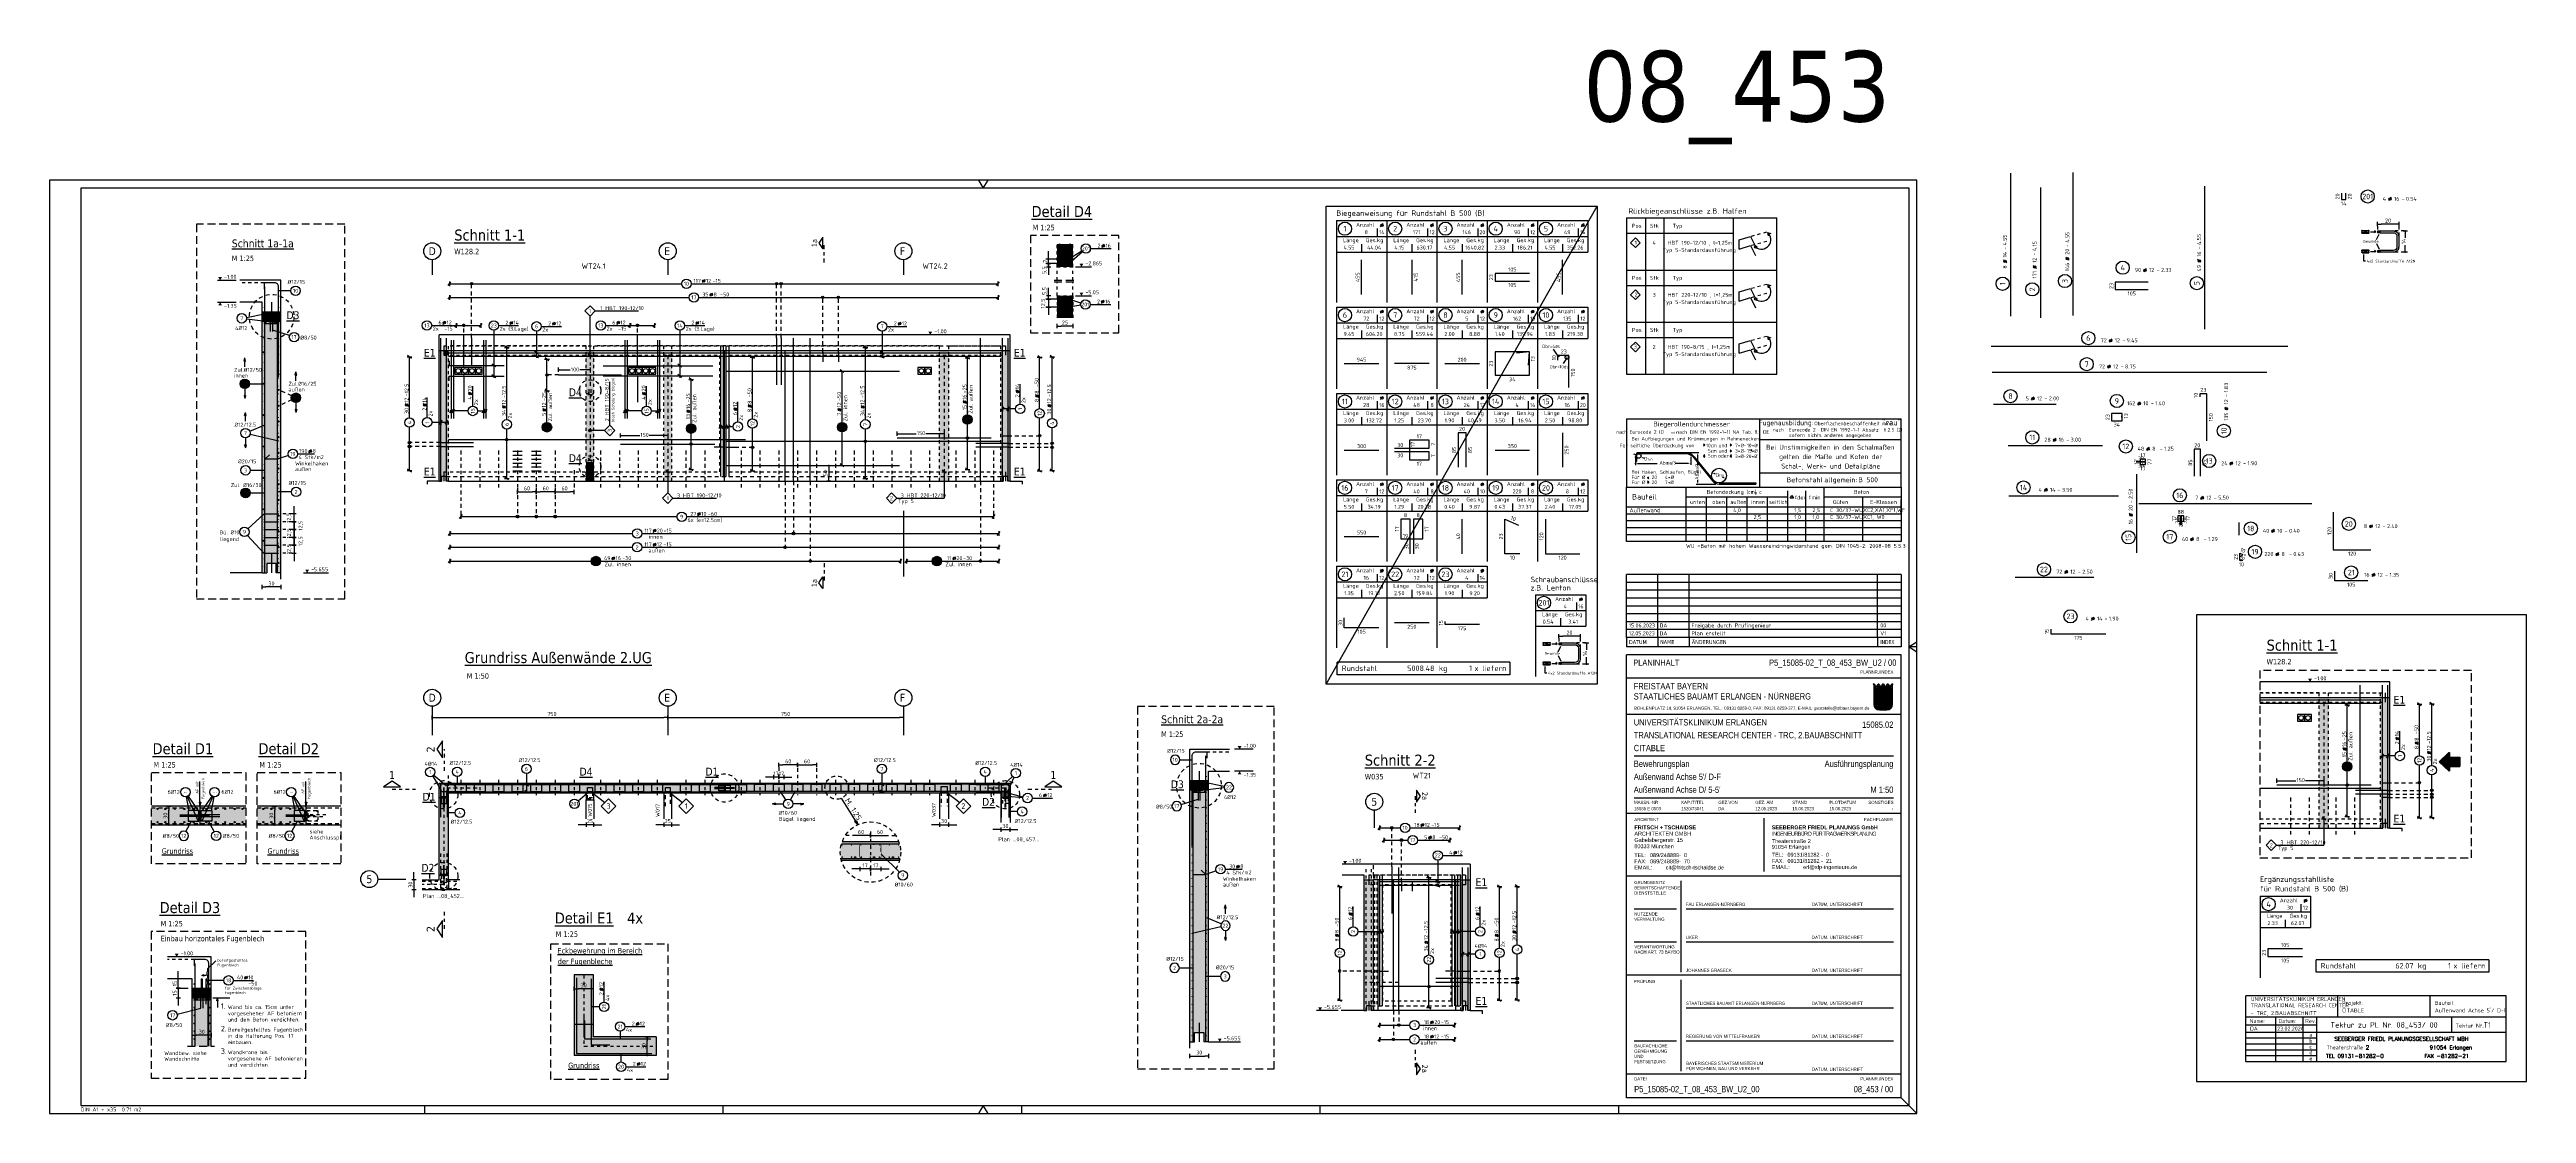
# Model space of a CAD drawing. Extents: x 112 to 428, y 0 to 92.
# Drawn here: x 112 to 190.8, y 0 to 33.9 of the extents above; entities outside this region: 1.
import ezdxf
from ezdxf.enums import TextEntityAlignment as Align

# ---------------------------------------------------------------- set-up
doc = ezdxf.new("R2010")
doc.units = 0
doc.header["$LTSCALE"] = 0.5
for name, pattern in [('AUSGEZOGEN', [1000.01, 1000, 0.01]), ('DASHDOT2', [0.5, 0.25, -0.125, 0, -0.125]), ('DASHDOTSMALL', [1.05, 0.5, -0.25, 0.05, -0.25]), ('DASHED', [0.75, 0.5, -0.25]), ('DIVIDE2', [0.625, 0.25, -0.125, 0, -0.125, 0, -0.125]), ('DOT', [0.175, 0.05, -0.125]), ('GETRENNT2', [0.625, 0.25, -0.125, 0, -0.125, 0, -0.125]), ('HIDDEN', [0.375, 0.25, -0.125]), ('HIDDEN2', [0.187, 0.125, -0.062]), ('HIDDEN4', [0.12, 0.02, -0.1]), ('PUNKT', [0.175, 0.05, -0.125]), ('STRICHLINIE', [0.75, 0.5, -0.25]), ('STRICHPUNKT', [1, 0.5, -0.25, 0, -0.25]), ('STRICHPUNKT2', [0.55, 0.25, -0.125, 0.05, -0.125]), ('VERDECKT', [0.375, 0.25, -0.125])]:
    doc.linetypes.add(name, pattern=pattern)
for name, color, linetype in [('40 A Plankopf Text F+T', 7, 'Continuous'), ('ACHSEN', 150, 'Continuous'), ('AFB', 7, 'Continuous'), ('AFU', 7, 'Continuous'), ('BET-ANS', 7, 'Continuous'), ('BETON', 7, 'Continuous'), ('DETAIL', 7, 'Continuous'), ('DRUEBER', 7, 'Continuous'), ('Fugenband', 7, 'Continuous'), ('grau_hell', 7, 'Continuous'), ('grau_mittel', 7, 'Continuous'), ('HBT', 7, 'Continuous'), ('HILFE', 7, 'Continuous'), ('index', 7, 'Continuous'), ('koten', 7, 'Continuous'), ('MASSE', 7, 'Continuous'), ('OBJEKT', 7, 'Continuous'), ('RAHMEN', 7, 'Continuous'), ('RND', 7, 'Continuous'), ('RND_BILD', 7, 'Continuous'), ('SCHATTEN', 15, 'Continuous'), ('SCHNITTE', 6, 'STRICHPUNKT'), ('SFP_Achsen', 7, 'Continuous'), ('STAHL', 7, 'Continuous'), ('STEMPEL', 7, 'Continuous'), ('TEXT', 7, 'Continuous'), ('VERDECKT', 7, 'Continuous')]:
    doc.layers.add(name, color=color, linetype=linetype)
doc.layers.add('NOPLOT', color=7, linetype='Continuous', plot=False)
doc.styles.add('ERSTELLTER_STIL_3', font='arial.ttf')
doc.styles.add('ERSTELLTER_STIL_4', font='arialbd.ttf')
doc.styles.add('helv', font='tahoma.ttf')
doc.styles.add('liste', font='isocp-e.shx')
doc.styles.add('plankopf_ArialN', font='ARIALN.TTF')
doc.styles.add('STEMP1', font='ROMANS.shx', dxfattribs={"width": 0.8})
doc.styles.add('txt', font='isocp.shx')
doc.linetypes.add('AFU_50K', pattern='A,0.15,["/",Standard,S=0.2,R=0,X=-0.01,Y=-0.1],0.07,["/",Standard,S=0.2,R=0,X=-0.01,Y=-0.1],0.15', length=0.37)
doc.linetypes.add('AFU_50L', pattern='A,0.75,["/",Standard,S=0.2,R=0,X=-0.01,Y=-0.1],0.07,["/",Standard,S=0.2,R=0,X=-0.01,Y=-0.1],0.75', length=1.57)
doc.linetypes.add('AFU_50M', pattern='A,0.45,["/",Standard,S=0.2,R=0,X=-0.01,Y=-0.1],0.07,["/",Standard,S=0.2,R=0,X=-0.01,Y=-0.1],0.45', length=0.97)
doc.dimstyles.new('DOT_I', dxfattribs={"dimscale": 0.5, "dimtxt": 0.25, "dimasz": 0.25, "dimexe": 0.1, "dimexo": 0.3, "dimgap": 0.1, "dimtad": 1, "dimdec": 3, "dimzin": 3, "dimtxsty": 'txt', "dimblk": 'DOT', "dimblk1": 'DOT', "dimblk2": 'DOT', "dimsah": 1, "dimcen": 0.1, "dimse1": 1, "dimse2": 1, "dimazin": 0, "dimtfac": 1, "dimtdec": 4, "dimtix": 1, "dimtmove": 2, "dimatfit": 3, "dimfxl": 0, "dimtvp": 1, "dimtolj": 1, "dimtzin": 0, "dimarcsym": 0})
pattern_1 = [(0, (-322.07857, -163.97815), (8e-17, 0.254), [])]

# ---------------------------------------------------------------- blocks, each defined once
blk = doc.blocks.new('DOT')
at = {"layer": 'MASSE', "color": 7, "linetype": 'Continuous'}
for p, q in [((0, 0), (-1, 0)), ((0, 0.54), (0, -0.54))]:
    blk.add_line(p, q, dxfattribs=at)
at = {"layer": 'MASSE', "color": 7, "linetype": 'Continuous', "const_width": 0.2}
blk.add_lwpolyline([(-0.1, 0, 1), (0.1, 0, 1)], format="xyb", close=True, dxfattribs=at)
blk = doc.blocks.new('*D10')
at = {"layer": 'DEFPOINTS', "color": 0, "linetype": 'AUSGEZOGEN', "transparency": 16777216}
for p in [(124.167, 12.603), (131.667, 12.603), (131.667, 12.603)]:
    blk.add_point(p, dxfattribs=at)
at = {"layer": 'MASSE', "color": 0, "linetype": 'AUSGEZOGEN', "lineweight": -2, "transparency": 16777216}
blk.add_line((124.292, 12.603), (131.542, 12.603), dxfattribs=at)
at = {"layer": 'MASSE', "color": 0, "linetype": 'AUSGEZOGEN', "lineweight": -2, "transparency": 16777216, "xscale": 0.125, "yscale": 0.125, "zscale": 0.125, "rotation": 180}
blk.add_blockref('DOT', (124.167, 12.603), dxfattribs=at)
at = {"layer": 'MASSE', "color": 0, "linetype": 'AUSGEZOGEN', "lineweight": -2, "transparency": 16777216, "xscale": 0.125, "yscale": 0.125, "zscale": 0.125}
blk.add_blockref('DOT', (131.667, 12.603), dxfattribs=at)
at = {"layer": 'MASSE', "color": 0, "linetype": 'AUSGEZOGEN', "transparency": 16777216, "insert": (127.979, 12.716), "char_height": 0.125, "attachment_point": 5, "style": 'txt'}
blk.add_mtext('\\A1;750', dxfattribs=at)
blk = doc.blocks.new('*D11')
at = {"layer": 'DEFPOINTS', "color": 0, "linetype": 'AUSGEZOGEN', "transparency": 16777216}
for p in [(131.667, 12.603), (139.167, 12.603), (139.167, 12.603)]:
    blk.add_point(p, dxfattribs=at)
at = {"layer": 'MASSE', "color": 0, "linetype": 'AUSGEZOGEN', "lineweight": -2, "transparency": 16777216}
blk.add_line((131.792, 12.603), (139.042, 12.603), dxfattribs=at)
at = {"layer": 'MASSE', "color": 0, "linetype": 'AUSGEZOGEN', "lineweight": -2, "transparency": 16777216, "xscale": 0.125, "yscale": 0.125, "zscale": 0.125, "rotation": 180}
blk.add_blockref('DOT', (131.667, 12.603), dxfattribs=at)
at = {"layer": 'MASSE', "color": 0, "linetype": 'AUSGEZOGEN', "lineweight": -2, "transparency": 16777216, "xscale": 0.125, "yscale": 0.125, "zscale": 0.125}
blk.add_blockref('DOT', (139.167, 12.603), dxfattribs=at)
at = {"layer": 'MASSE', "color": 0, "linetype": 'AUSGEZOGEN', "transparency": 16777216, "insert": (135.417, 12.716), "char_height": 0.125, "attachment_point": 5, "style": 'txt'}
blk.add_mtext('\\A1;750', dxfattribs=at)
blk = doc.blocks.new('*D12')
at = {"layer": 'DEFPOINTS', "color": 0, "linetype": 'AUSGEZOGEN', "transparency": 16777216}
for p in [(123.588, 7.432), (123.588, 7.132), (123.588, 7.132)]:
    blk.add_point(p, dxfattribs=at)
at = {"layer": 'MASSE', "color": 0, "linetype": 'AUSGEZOGEN', "lineweight": -2, "transparency": 16777216}
for p, q in [((123.588, 7.557), (123.588, 7.682)), ((123.588, 7.432), (123.588, 7.132)), ((123.588, 7.007), (123.588, 6.882))]:
    blk.add_line(p, q, dxfattribs=at)
at = {"layer": 'MASSE', "color": 0, "linetype": 'AUSGEZOGEN', "lineweight": -2, "transparency": 16777216, "xscale": 0.125, "yscale": 0.125, "zscale": 0.125}
for p, rotation in [((123.588, 7.432), 270), ((123.588, 7.132), 90)]:
    blk.add_blockref('DOT', p, dxfattribs=dict(at, rotation=rotation))
at = {"layer": 'MASSE', "color": 0, "linetype": 'AUSGEZOGEN', "transparency": 16777216, "insert": (123.475, 7.282), "char_height": 0.125, "attachment_point": 5, "rotation": 90, "style": 'txt'}
blk.add_mtext('\\A1;30', dxfattribs=at)
blk = doc.blocks.new('Bundeslandwappen')
at = {"lineweight": 9, "true_color": 0xffffff}
for points in [[(-5.8, 16.5), (-6, 16.5), (-6, 16.3), (-5.8, 16.3)], [(-2.8, 16.5), (-3, 16.5), (-3, 16.3), (-2.8, 16.3)], [(0.1, 16.5), (-0.1, 16.5), (-0.1, 16.3), (0.1, 16.3)], [(3, 16.5), (2.8, 16.5), (2.8, 16.3), (3, 16.3)], [(6, 16.5), (5.8, 16.5), (5.8, 16.3), (6, 16.3)], [(-5.1, 15.7), (-5.3, 15.7), (-5.3, 15.5), (-5.1, 15.5)], [(-3.5, 15.7), (-3.7, 15.7), (-3.7, 15.5), (-3.5, 15.5)], [(-2.2, 15.7), (-2.4, 15.7), (-2.4, 15.5), (-2.2, 15.5)], [(-0.6, 15.7), (-0.8, 15.7), (-0.8, 15.5), (-0.6, 15.5)], [(0.8, 15.7), (0.6, 15.7), (0.6, 15.5), (0.8, 15.5)], [(2.4, 15.7), (2.2, 15.7), (2.2, 15.5), (2.4, 15.5)], [(3.7, 15.7), (3.5, 15.7), (3.5, 15.5), (3.7, 15.5)], [(5.3, 15.7), (5.1, 15.7), (5.1, 15.5), (5.3, 15.5)]]:
    blk.add_hatch(color=7, dxfattribs=at).paths.add_polyline_path(points)
at = {"true_color": 0xffffff}
for points in [[(-5.3, 12.6), (-5.7, 12.6), (-5.7, 12.2), (-5.1, 12)], [(-3.6, 8.4), (-5.7, 9.2), (-5.7, 6.2), (-2.1, 4.9)], [(-5.7, 6.1), (-5.7, 3.7, 0.041392), (-5.7, 3.1), (-4.2, 2.6)], [(-1.4, 10.7), (-5.1, 12), (-3.6, 8.4), (0.1, 7.1)], [(-0.6, 1.3), (-4.2, 2.6), (-3.3, 0.4, 0.073774), (-2.3, 0.3), (-0.1, 0.3)], [(0.9, 12.6), (-2.2, 12.6), (-1.4, 10.7), (2.2, 9.4)], [(1.6, 3.6), (-2.1, 4.9), (-0.6, 1.3), (2.4, 0.3, 0.043654), (2.9, 0.4)], [(3.7, 5.8), (0.1, 7.1), (1.6, 3.6), (5.2, 2.3)], [(4, 12.6), (1.7, 12.6), (4.4, 11.6)], [(5.7, 8.1), (2.2, 9.4), (3.7, 5.8), (5.7, 5.1)], [(5.7, 11.2), (4.4, 11.6), (5.7, 8.5)]]:
    blk.add_hatch(color=7, dxfattribs=at).paths.add_polyline_path(points)
at = {"lineweight": 9}
h = blk.add_hatch(dxfattribs=at)
h.set_pattern_fill('ANSI31', color=256, scale=0.08, angle=315, style=0)
h.set_pattern_definition(pattern_1)
h.paths.add_polyline_path([(-5.1, 12), (-5.7, 12.2), (-5.7, 9.2), (-3.6, 8.4)])
h = blk.add_hatch(dxfattribs=at)
h.set_pattern_fill('ANSI31', color=256, scale=0.08, angle=315, style=0)
h.set_pattern_definition(pattern_1)
h.paths.add_polyline_path([(-2.1, 4.9), (-5.7, 6.2), (-5.7, 6.1), (-4.2, 2.6), (-0.6, 1.3)])
h = blk.add_hatch(dxfattribs=at)
h.set_pattern_fill('ANSI31', color=256, scale=0.08, angle=315, style=0)
h.set_pattern_definition(pattern_1)
h.paths.add_polyline_path([(-4.2, 2.6), (-5.7, 3.1, 0.285055), (-3.3, 0.4)])
h = blk.add_hatch(dxfattribs=at)
h.set_pattern_fill('ANSI31', color=256, scale=0.08, angle=315, style=0)
h.set_pattern_definition(pattern_1)
h.paths.add_polyline_path([(-2.2, 12.6), (-5.3, 12.6), (-5.1, 12), (-1.4, 10.7)])
h = blk.add_hatch(dxfattribs=at)
h.set_pattern_fill('ANSI31', color=256, scale=0.08, angle=315, style=0)
h.set_pattern_definition(pattern_1)
h.paths.add_polyline_path([(0.1, 7.1), (-3.6, 8.4), (-2.1, 4.9), (1.6, 3.6)])
h = blk.add_hatch(dxfattribs=at)
h.set_pattern_fill('ANSI31', color=256, scale=0.08, angle=315, style=0)
h.set_pattern_definition(pattern_1)
h.paths.add_polyline_path([(2.2, 9.4), (-1.4, 10.7), (0.1, 7.1), (3.7, 5.8)])
h = blk.add_hatch(dxfattribs=at)
h.set_pattern_fill('ANSI31', color=256, scale=0.08, angle=315, style=0)
h.set_pattern_definition(pattern_1)
h.paths.add_polyline_path([(-0.6, 1.3), (-0.1, 0.3), (2.3, 0.3, 0.004354), (2.4, 0.3)])
h = blk.add_hatch(dxfattribs=at)
h.set_pattern_fill('ANSI31', color=256, scale=0.08, angle=315, style=0)
h.set_pattern_definition(pattern_1)
h.paths.add_polyline_path([(4.4, 11.6), (1.7, 12.6), (0.9, 12.6), (2.2, 9.4), (5.7, 8.1), (5.7, 8.5)])
h = blk.add_hatch(dxfattribs=at)
h.set_pattern_fill('ANSI31', color=256, scale=0.08, angle=315, style=0)
h.set_pattern_definition(pattern_1)
h.paths.add_polyline_path([(5.3, 2.1), (5.2, 2.3), (1.6, 3.6), (2.9, 0.4, 0.22704)])
h = blk.add_hatch(dxfattribs=at)
h.set_pattern_fill('ANSI31', color=256, scale=0.08, angle=315, style=0)
h.set_pattern_definition(pattern_1)
h.paths.add_polyline_path([(5.7, 5.1), (3.7, 5.8), (5.2, 2.3), (5.4, 2.2, 0.111178), (5.7, 3.7)])
h = blk.add_hatch(dxfattribs=at)
h.set_pattern_fill('ANSI31', color=256, scale=0.08, angle=315, style=0)
h.set_pattern_definition(pattern_1)
h.paths.add_polyline_path([(5.7, 12.6), (4, 12.6), (4.4, 11.6), (5.7, 11.2)])
for p, q in [((-6, 16.1), (-6, 3.7)), ((-5.6, 16.6), (-5.6, 16.7)), ((-3.2, 16.6), (-3.2, 16.7)), ((-2.7, 16.6), (-2.7, 16.7)), ((-0.3, 16.6), (-0.2, 16.7)), ((0.3, 16.6), (0.2, 16.7)), ((2.7, 16.6), (2.7, 16.7)), ((3.2, 16.6), (3.2, 16.7)), ((5.6, 16.6), (5.6, 16.7)), ((6, 3.7), (6, 16.1)), ((-6, 13.3), (6, 13.3)), ((-6, 12.9), (6, 12.9)), ((-5.7, 12.6), (-5.7, 3.7)), ((-5.7, 12.6), (5.7, 12.6)), ((-5.7, 12.2), (5.7, 8.1)), ((-5.7, 9.2), (5.7, 5.1)), ((-5.7, 6.2), (5.4, 2.2)), ((-5.7, 6.1), (-3.3, 0.4)), ((-5.7, 3.1), (2.4, 0.3)), ((-5.6, 15), (-5.6, 15.2)), ((-5.3, 15.2), (-5.3, 15)), ((-4.7, 14.5), (-5.3, 14.5)), ((-5.3, 12.6), (-0.1, 0.3)), ((-4.1, 14.5), (-3.5, 14.5)), ((-3.5, 15.2), (-3.5, 15)), ((-3.4, 13.9), (-2.9, 14.2)), ((-2.9, 13.6), (-3.4, 13.9)), ((-3.2, 15), (-3.2, 15.2)), ((-2.9, 15.6), (-2.9, 14.5)), ((-2.9, 14.2), (-2.5, 13.9)), ((-2.5, 13.9), (-2.9, 13.6)), ((-2.7, 15), (-2.7, 15.2)), ((-2.4, 15.2), (-2.4, 15)), ((-1.7, 14.5), (-2.3, 14.5)), ((-2.3, 0.3), (2.3, 0.3)), ((-2.3, 0), (2.3, 0)), ((-2.2, 12.6), (2.9, 0.4)), ((-1.2, 14.5), (-0.6, 14.5)), ((-0.5, 15.2), (-0.5, 15)), ((0, 14.2), (-0.4, 13.9)), ((-0.4, 13.9), (0, 13.6)), ((-0.2, 15), (-0.2, 15.2)), ((0, 15.6), (0, 14.5)), ((0.4, 13.9), (0, 14.2)), ((0, 13.6), (0.4, 13.9)), ((0.2, 15), (0.2, 15.2)), ((0.5, 15.2), (0.5, 15)), ((1.2, 14.5), (0.6, 14.5)), ((0.9, 12.6), (5.3, 2.1)), ((1.7, 14.5), (2.3, 14.5)), ((1.7, 12.6), (5.7, 11.2)), ((2.4, 15.2), (2.4, 15)), ((2.9, 14.2), (2.5, 13.9)), ((2.5, 13.9), (2.9, 13.6)), ((2.7, 15), (2.7, 15.2)), ((2.9, 15.6), (2.9, 14.5)), ((3.4, 13.9), (2.9, 14.2)), ((2.9, 13.6), (3.4, 13.9)), ((3.2, 15), (3.2, 15.2)), ((3.5, 15.2), (3.5, 15)), ((4.1, 14.5), (3.5, 14.5)), ((4, 12.6), (5.7, 8.5)), ((4.7, 14.5), (5.3, 14.5)), ((5.3, 15.2), (5.3, 15)), ((5.6, 15), (5.6, 15.2)), ((5.7, 3.7), (5.7, 12.6))]:
    blk.add_line(p, q, dxfattribs=at)
for points in [[(-5.8, 16.3), (-6, 16.3), (-6, 16.5), (-5.8, 16.5)], [(-2.8, 16.3), (-3, 16.3), (-3, 16.5), (-2.8, 16.5)], [(0.1, 16.3), (-0.1, 16.3), (-0.1, 16.5), (0.1, 16.5)], [(3, 16.3), (2.8, 16.3), (2.8, 16.5), (3, 16.5)], [(5.8, 16.3), (6, 16.3), (6, 16.5), (5.8, 16.5)], [(-5.1, 15.5), (-5.3, 15.5), (-5.3, 15.7), (-5.1, 15.7)], [(-4.1, 13.7), (-4.8, 13.7), (-4.8, 14.1), (-4.1, 14.1)], [(-3.7, 15.5), (-3.5, 15.5), (-3.5, 15.7), (-3.7, 15.7)], [(-2.2, 15.5), (-2.4, 15.5), (-2.4, 15.7), (-2.2, 15.7)], [(-1.8, 13.7), (-1, 13.7), (-1, 14.1), (-1.8, 14.1)], [(-0.8, 15.5), (-0.6, 15.5), (-0.6, 15.7), (-0.8, 15.7)], [(0.8, 15.5), (0.6, 15.5), (0.6, 15.7), (0.8, 15.7)], [(1.8, 13.7), (1, 13.7), (1, 14.1), (1.8, 14.1)], [(2.2, 15.5), (2.4, 15.5), (2.4, 15.7), (2.2, 15.7)], [(3.7, 15.5), (3.5, 15.5), (3.5, 15.7), (3.7, 15.7)], [(4.1, 13.7), (4.8, 13.7), (4.8, 14.1), (4.1, 14.1)], [(5.1, 15.5), (5.3, 15.5), (5.3, 15.7), (5.1, 15.7)]]:
    blk.add_lwpolyline(points, close=True, dxfattribs=at)
for centre in [(-5.3, 13.9), (-3.7, 13.9), (-2.2, 13.9), (-0.7, 13.9), (0.7, 13.9), (2.2, 13.9), (3.7, 13.9), (5.3, 13.9)]:
    blk.add_circle(centre, 0.123, dxfattribs=at)
for centre, radius, start, end in [((-5.9, 16.5), 0.362, 44.6681, 253.1183), ((-5.7, 16.7), 0.05, 6.6615, 44.6681), ((-5.6, 16.6), 0.05, 186.6615, 265.6209), ((-5.6, 16.3), 0.281, 346.0232, 85.6209), ((-5.4, 16), 0.179, 74.7883, 15.1356), ((-5.4, 16.2), 0.05, 254.7883, 346.0232), ((-5.2, 16), 0.05, 93.0633, 195.1356), ((-5.2, 15.9), 0.224, 350.9542, 93.0633), ((-5, 15.5), 0.249, 262.9467, 77.8855), ((-4.9, 15.8), 0.05, 170.9542, 257.8855), ((-3.8, 15.5), 0.249, 102.1145, 277.0533), ((-3.9, 15.8), 0.05, 282.1145, 9.0458), ((-3.6, 15.9), 0.224, 86.9367, 189.0458), ((-3.4, 16), 0.179, 164.8644, 105.2117), ((-3.6, 16), 0.05, 344.8644, 86.9367), ((-3.2, 16.3), 0.281, 94.3791, 193.9768), ((-3.4, 16.2), 0.05, 193.9768, 285.2117), ((-2.9, 16.6), 0.264, 24.0166, 155.3409), ((-3.1, 16.7), 0.05, 155.2288, 173.3385), ((-3.2, 16.6), 0.05, 274.3791, 353.3385), ((-2.7, 16.7), 0.05, 6.6615, 24.0166), ((-2.6, 16.6), 0.05, 186.6615, 265.6209), ((-2.5, 16), 0.179, 74.7883, 15.1356), ((-2.7, 16.3), 0.281, 346.0232, 85.6209), ((-2.4, 16.2), 0.05, 254.7883, 346.0232), ((-2.3, 15.9), 0.224, 350.9542, 93.0633), ((-2.3, 16), 0.05, 93.0633, 195.1356), ((-2.1, 15.5), 0.249, 262.9467, 77.8855), ((-2, 15.8), 0.05, 170.9542, 257.8855), ((-0.9, 15.5), 0.249, 102.1145, 277.0533), ((-0.7, 15.9), 0.224, 86.9367, 189.0458), ((-0.9, 15.8), 0.05, 282.1145, 9.0458), ((-0.7, 16), 0.05, 344.8644, 86.9367), ((-0.3, 16.3), 0.281, 94.3791, 193.9768), ((-0.4, 16), 0.179, 164.8644, 105.2117), ((-0.5, 16.2), 0.05, 193.9768, 285.2117), ((-0.3, 16.6), 0.05, 274.3791, 353.3385), ((0, 16.6), 0.264, 24.0166, 155.3409), ((-0.2, 16.7), 0.05, 155.2288, 173.3385), ((0.2, 16.7), 0.05, 6.6615, 24.0166), ((0.3, 16.6), 0.05, 186.6615, 265.6209), ((0.3, 16.3), 0.281, 346.0232, 85.6209), ((0.4, 16), 0.179, 74.7883, 15.1356), ((0.5, 16.2), 0.05, 254.7883, 346.0232), ((0.7, 16), 0.05, 93.0633, 195.1356), ((0.7, 15.9), 0.224, 350.9542, 93.0633), ((0.9, 15.5), 0.249, 262.9467, 77.8855), ((0.9, 15.8), 0.05, 170.9542, 257.8855), ((2.1, 15.5), 0.249, 102.1145, 277.0533), ((2.3, 15.9), 0.224, 86.9367, 189.0458), ((2, 15.8), 0.05, 282.1145, 9.0458), ((2.5, 16), 0.179, 164.8644, 105.2117), ((2.3, 16), 0.05, 344.8644, 86.9367), ((2.7, 16.3), 0.281, 94.3791, 193.9768), ((2.4, 16.2), 0.05, 193.9768, 285.2117), ((2.6, 16.6), 0.05, 274.3791, 353.3385), ((2.9, 16.6), 0.264, 24.0166, 155.3409), ((2.7, 16.7), 0.05, 155.2288, 173.3385), ((3.1, 16.7), 0.05, 6.6615, 24.0166), ((3.2, 16.6), 0.05, 186.6615, 265.6209), ((3.2, 16.3), 0.281, 346.0232, 85.6209), ((3.4, 16), 0.179, 74.7883, 15.1356), ((3.4, 16.2), 0.05, 254.7883, 346.0232), ((3.6, 16), 0.05, 93.0633, 195.1356), ((3.6, 15.9), 0.224, 350.9542, 93.0633), ((3.8, 15.5), 0.249, 262.9467, 77.8855), ((3.9, 15.8), 0.05, 170.9542, 257.8855), ((5, 15.5), 0.249, 102.1145, 277.0533), ((4.9, 15.8), 0.05, 282.1145, 9.0458), ((5.2, 15.9), 0.224, 86.9367, 189.0458), ((5.4, 16), 0.179, 164.8644, 105.2117), ((5.2, 16), 0.05, 344.8644, 86.9367), ((5.6, 16.3), 0.281, 94.3791, 193.9768), ((5.4, 16.2), 0.05, 193.9768, 285.2117), ((5.9, 16.5), 0.362, 286.8817, 135.3319), ((5.7, 16.7), 0.05, 135.3319, 173.3385), ((5.6, 16.6), 0.05, 274.3791, 353.3385), ((-2.3, 3.7), 3.7, 180, 270), ((-2.3, 3.7), 3.4, 180, 270), ((-5.5, 15.2), 0.157, 3.2756, 179.5521), ((-5.2, 15), 0.453, 182.8328, 261.3043), ((-5.3, 15.2), 0.191, 249.6358, 3.0857), ((-5, 15.2), 0.05, 82.9467, 183.0857), ((-4.6, 14.9), 0.224, 71.4, 0), ((-4.7, 14.9), 0.312, 275.9649, 353.9773), ((-4.4, 15.2), 0.208, 317.0775, 222.9225), ((-4.2, 14.9), 0.224, 180, 108.6), ((-4.1, 14.9), 0.312, 186.0227, 264.0351), ((-3.8, 15.2), 0.05, 356.9143, 97.0533), ((-3.5, 15.2), 0.191, 176.9143, 290.3642), ((-3.3, 15.2), 0.157, 0.4479, 176.7244), ((-3.6, 15), 0.453, 278.6957, 357.1672), ((-2.6, 15.2), 0.157, 3.2756, 179.5521), ((-2.3, 15), 0.453, 182.8328, 261.3043), ((-2.3, 15.2), 0.191, 249.6358, 3.0857), ((-2.1, 15.2), 0.05, 82.9467, 183.0857), ((-1.7, 14.9), 0.224, 71.4, 0), ((-1.5, 15.2), 0.208, 317.0775, 222.9225), ((-1.8, 14.9), 0.312, 275.9649, 353.9773), ((-1.2, 14.9), 0.224, 180, 108.6), ((-1.2, 14.9), 0.312, 186.0227, 264.0351), ((-0.8, 15.2), 0.05, 356.9143, 97.0533), ((-0.6, 15.2), 0.191, 176.9143, 290.3642), ((-0.7, 15), 0.453, 278.6957, 357.1672), ((-0.4, 15.2), 0.157, 0.4479, 176.7244), ((0.4, 15.2), 0.157, 3.2756, 179.5521), ((0.7, 15), 0.453, 182.8328, 261.3043), ((0.6, 15.2), 0.191, 249.6358, 3.0857), ((0.8, 15.2), 0.05, 82.9467, 183.0857), ((1.2, 14.9), 0.224, 71.4, 0), ((1.2, 14.9), 0.312, 275.9649, 353.9773), ((1.5, 15.2), 0.208, 317.0775, 222.9225), ((1.7, 14.9), 0.224, 180, 108.6), ((1.8, 14.9), 0.312, 186.0227, 264.0351), ((2.1, 15.2), 0.05, 356.9143, 97.0533), ((2.3, 15.2), 0.191, 176.9143, 290.3642), ((2.3, 15), 0.453, 278.6957, 357.1672), ((2.3, 3.7), 3.7, 270, 0), ((2.3, 3.7), 3.4, 270, 0), ((2.6, 15.2), 0.157, 0.4479, 176.7244), ((3.3, 15.2), 0.157, 3.2756, 179.5521), ((3.6, 15), 0.453, 182.8328, 261.3043), ((3.5, 15.2), 0.191, 249.6358, 3.0857), ((3.8, 15.2), 0.05, 82.9467, 183.0857), ((4.2, 14.9), 0.224, 71.4, 0), ((4.1, 14.9), 0.312, 275.9649, 353.9773), ((4.4, 15.2), 0.208, 317.0775, 222.9225), ((4.6, 14.9), 0.224, 180, 108.6), ((4.7, 14.9), 0.312, 186.0227, 264.0351), ((5, 15.2), 0.05, 356.9143, 97.0533), ((5.3, 15.2), 0.191, 176.9143, 290.3642), ((5.5, 15.2), 0.157, 0.4479, 176.7244), ((5.2, 15), 0.453, 278.6957, 357.1672)]:
    blk.add_arc(centre, radius, start, end, dxfattribs=at)
blk = doc.blocks.new('Plankopf_PU')
for p, q in [((-18.5, 25.4), (-18.5, 27.7)), ((-1, 27.7), (-18.5, 27.7)), ((-1, 27.7), (-18.5, 27.7)), ((-1, 25.4), (-1, 27.7)), ((-1, 25.4), (-18.5, 25.4)), ((-1, 25.4), (-18.5, 25.4)), ((-18.5, 19.1), (-18.5, 25.4)), ((-1, 19.1), (-1, 25.4)), ((-1.5, 22.75), (-18, 22.75)), ((-18.5, 15.1), (-18.5, 19.1)), ((-1, 19.1), (-18.5, 19.1)), ((-18, 20.1), (-1.5, 20.1)), ((-1, 15.1), (-1, 19.1)), ((-9.75, 18.8), (-9.75, 15.4)), ((-1, 15.1), (-18.5, 15.1)), ((-1, 15.1), (-18.5, 15.1)), ((-18.5, 8.8), (-18.5, 15.1)), ((-15, 9), (-15, 14.8)), ((-1, 8.8), (-1, 15.1)), ((-15.3, 13), (-18, 13)), ((-1.5, 13), (-14.7, 13)), ((-15.3, 10.9), (-18, 10.9)), ((-1.5, 10.9), (-14.7, 10.9)), ((-18.5, 2.5), (-18.5, 8.8)), ((-1, 8.8), (-18.5, 8.8)), ((-15, 2.7), (-15, 8.5)), ((-1, 2.5), (-1, 8.8)), ((-1.5, 6.7), (-14.7, 6.7)), ((-15.3, 4.6), (-18, 4.6)), ((-1.5, 4.6), (-14.7, 4.6)), ((-1, 2.5), (-18.5, 2.5)), ((-18.5, 1), (-18.5, 2.5)), ((-1, 2.5), (-18.5, 2.5)), ((-1, 1), (-1, 2.5)), ((-1, 1), (-18.5, 1))]:
    blk.add_line(p, q)
at = {"xscale": 0.1, "yscale": 0.1, "zscale": 0.1}
blk.add_blockref('Bundeslandwappen', (-2.15, 25.67), dxfattribs=at)
at = {"linetype": 'AUSGEZOGEN', "lineweight": 35, "style": 'plankopf_ArialN'}
blk.add_text('STAATLICHES BAUAMT ERLANGEN - NÜRNBERG', height=0.4, dxfattribs=at).set_placement((-18.03, 26.55), align=Align.MIDDLE_LEFT)
for s, height, p in [('FREISTAAT BAYERN', 0.4, (-18.03, 27.4)), ('PRÜFUNG', 0.2, (-18.01, 8.5))]:
    blk.add_text(s, height=height, dxfattribs=at).set_placement(p, align=Align.TOP_LEFT)
at = {"style": 'plankopf_ArialN'}
for s, p in [('BOHLENPLATZ 18, 91054 ERLANGEN, TEL.: 09131 6259-0, FAX: 09131 6259-377, E-MAIL: poststelle@stbaer.bayern.de', (-18.01, 25.7)), ('MASSN.-NR', (-18.01, 19.7)), ('KAP./TITEL', (-15.01, 19.7)), ('GEZ.VON', (-12.64, 19.7)), ('GEZ. AM', (-10.29, 19.7)), ('STAND', (-7.93, 19.7)), ('PLOTDATUM', (-5.57, 19.7)), ('FAU ERLANGEN-NÜRNBERG', (-14.71, 13.21)), ('DATUM, UNTERSCHRIFT', (-6.69, 13.21)), ('UKER', (-14.71, 11.11)), ('DATUM, UNTERSCHRIFT', (-6.68, 11.11)), ('JOHANNES GRASECK', (-14.7, 9.01)), ('DATUM, UNTERSCHRIFT', (-6.68, 9.01)), ('STAATLICHES BAUAMT ERLANGEN-NÜRNBERG', (-14.71, 6.91)), ('DATUM, UNTERSCHRIFT', (-6.69, 6.91)), ('REGIERUNG VON MITTELFRANKEN', (-14.71, 4.81)), ('DATUM, UNTERSCHRIFT', (-6.68, 4.81)), ('DATEI', (-18, 2.1)), ('DATUM, UNTERSCHRIFT', (-6.68, 2.71))]:
    blk.add_text(s, height=0.2, dxfattribs=at).set_placement(p)
for s, p in [('SONSTIGES', (-1.49, 19.7)), ('PLANNR./INDEX', (-1.5, 2.1))]:
    blk.add_text(s, height=0.2, dxfattribs=at).set_placement(p, align=Align.RIGHT)
at = {"linetype": 'AUSGEZOGEN', "lineweight": 35, "style": 'plankopf_ArialN'}
blk.add_text('ARCHITEKT', height=0.2, dxfattribs=at).set_placement((-17.99, 18.61))
blk.add_text('FACHPLANER', height=0.2, dxfattribs=at).set_placement((-1.52, 18.61), align=Align.RIGHT)
at = {"insert": (-5.57, 19.3), "char_height": 0.2, "attachment_point": 7, "style": 'plankopf_ArialN'}
blk.add_mtext('15.06.2023', dxfattribs=at)
at = {"char_height": 0.2, "attachment_point": 1, "style": 'plankopf_ArialN'}
for s, insert, width in [('GRUNDBESITZ\\PBEWIRTSCHAFTENDE DIENSTSTELLE', (-18, 14.8), 2.5), ('NUTZENDE^JVERWALTUNG', (-18, 12.8), 2.6984), ('VERANTWORTUNG  NACH ART. 73 BAYBO', (-17.99, 10.71), 2.6877), ('BAUFACHLICHE GENEHMIGUNG UND FESTSETZUNG', (-18, 4.4), 2.2311), ('BAYERISCHES STAATSMINISTERIUM ^JFÜR WOHNEN, BAU UND VERKEHR', (-14.69, 3.29), 9.2941)]:
    blk.add_mtext(s, dxfattribs=dict(at, insert=insert, width=width))
at = {"style": 'plankopf_ArialN'}
for tag, p in [('PROJEKTBEZEICHNUNGZ1', (-18.03, 24.58)), ('PROJEKTBEZEICHNUNGZ2', (-18.03, 23.76)), ('PROJEKTBEZEICHNUNGZ3', (-18.03, 22.94))]:
    blk.add_attdef(tag, text='', height=0.4, dxfattribs=at).set_placement(p, align=Align.BOTTOM_LEFT)
for tag, p in [('GEB.-NR', (-1.5, 24.95)), ('0.000X', (-1.51, 1.75))]:
    blk.add_attdef(tag, text='', height=0.4, dxfattribs=at).set_placement(p, align=Align.TOP_RIGHT)
for tag, p, height in [('PLANINHALTZ1', (-18.03, 22.06), 0.4), ('PLANINHALTZ2', (-18.03, 21.23), 0.4), ('PLANINHALTZ3', (-18.03, 20.41), 0.4), ('MASSN.-NR', (-18.01, 19.3), 0.2), ('KAPITEL/TITEL', (-15.01, 19.3), 0.2), ('GEZ_VON', (-12.64, 19.3), 0.2), ('GEZ_AM', (-10.29, 19.3), 0.2), ('STAND', (-7.93, 19.3), 0.2)]:
    blk.add_attdef(tag, p, '', height=height, dxfattribs=at)
for tag, height, p in [('PLANUNGSPHASE', 0.4, (-1.5, 22.06)), ('PROJEKTKATEGORIE', 0.4, (-1.5, 21.23)), ('MAßSTAB', 0.4, (-1.5, 20.41)), ('SONSTIGES', 0.2, (-1.5, 19.3))]:
    blk.add_attdef(tag, text='', height=height, dxfattribs=at).set_placement(p, align=Align.RIGHT)
at = {"layer": '40 A Plankopf Text F+T', "color": 7, "linetype": 'Continuous', "lineweight": 13, "char_height": 0.25, "attachment_point": 7}
for s, insert, style in [('\\A1;ARCHITEKTEN GMBH', (-17.99, 17.68), 'ERSTELLTER_STIL_3'), ('\\A1;Gabelsbergerstr. 15', (-17.99, 17.21), 'ERSTELLTER_STIL_3'), ('\\A1;FRITSCH + TSCHAIDSE ', (-17.99, 18.08), 'ERSTELLTER_STIL_4'), ('\\A1;SEEBERGER FRIEDL PLANUNGS GmbH', (-9.24, 18.08), 'ERSTELLTER_STIL_4'), ('\\A1;Theaterstraße 2', (-9.24, 17.21), 'ERSTELLTER_STIL_3'), ('\\A1;{\\T0.8;INGENIEURBÜRO FÜR TRAGWERKSPLANUNG}', (-9.24, 17.68), 'ERSTELLTER_STIL_3'), ('\\A1;80333 München', (-17.99, 16.88), 'ERSTELLTER_STIL_3'), ('\\A1;91054 Erlangen', (-9.24, 16.77), 'ERSTELLTER_STIL_3')]:
    blk.add_mtext(s, dxfattribs=dict(at, insert=insert, style=style))
at = {"layer": '40 A Plankopf Text F+T', "color": 7, "linetype": 'Continuous', "lineweight": 13, "char_height": 0.25, "attachment_point": 7, "line_spacing_factor": 0.945293, "style": 'ERSTELLTER_STIL_3'}
for s, insert in [('\\A1;TEL: ^I089/248889-  0\\PFAX: ^I089/248889-  70\\PEMAIL: ^Icit@fritsch-tschaidse.de', (-17.99, 15.48)), ('\\A1;TEL: ^I09131/81282 -  0\\PFAX: ^I09131/81282 -  21\\PEMAIL: ^Ierl@sfp-ingenieure.de', (-9.24, 15.48))]:
    blk.add_mtext(s, dxfattribs=dict(at, insert=insert))
blk = doc.blocks.new('Plankopf-ER')
at = {"layer": 'RAHMEN', "color": 7, "linetype": 'Continuous'}
for p, q in [((-0.5, 4.6), (-18, 4.6)), ((-18, 4.1), (-18, 4.6)), ((-0.5, 4.1), (-18, 4.1)), ((-18, 3.6), (-18, 4.1)), ((-0.5, 3.6), (-18, 3.6)), ((-18, 3.1), (-18, 3.6)), ((-16, 4.1), (-16, 4.6)), ((-16, 3.6), (-16, 4.1)), ((-16, 3.1), (-16, 3.6)), ((-14, 4.1), (-14, 4.6)), ((-14, 3.6), (-14, 4.1)), ((-14, 3.1), (-14, 3.6)), ((-2, 4.1), (-2, 4.6)), ((-2, 3.6), (-2, 4.1)), ((-2, 3.1), (-2, 3.6)), ((-0.5, 4.6), (-0.5, 4.1)), ((-0.5, 4.1), (-0.5, 3.6)), ((-0.5, 3.6), (-0.5, 3.1)), ((-0.5, 3.1), (-18, 3.1)), ((-18, 2.6), (-18, 3.1)), ((-0.5, 2.6), (-18, 2.6)), ((-18, 2.1), (-18, 2.6)), ((-0.5, 2.1), (-18, 2.1)), ((-18, 1.6), (-18, 2.1)), ((-0.5, 1.6), (-18, 1.6)), ((-18, 1.1), (-18, 1.6)), ((-16, 2.6), (-16, 3.1)), ((-16, 2.1), (-16, 2.6)), ((-16, 1.6), (-16, 2.1)), ((-16, 1.1), (-16, 1.6)), ((-14, 2.6), (-14, 3.1)), ((-14, 2.1), (-14, 2.6)), ((-14, 1.6), (-14, 2.1)), ((-14, 1.1), (-14, 1.6)), ((-2, 2.6), (-2, 3.1)), ((-2, 2.1), (-2, 2.6)), ((-2, 1.6), (-2, 2.1)), ((-2, 1.1), (-2, 1.6)), ((-0.5, 3.1), (-0.5, 2.6)), ((-0.5, 2.6), (-0.5, 2.1)), ((-0.5, 2.1), (-0.5, 1.6)), ((-0.5, 1.6), (-0.5, 1.1)), ((-0.5, 1.1), (-18, 1.1)), ((-18, 0.6), (-18, 1.1)), ((-0.5, 0.6), (-18, 0.6)), ((-18, 0.6), (-18, 0)), ((-0.5, 0), (-18, 0)), ((-16, 0.6), (-16, 1.1)), ((-16, 0.6), (-16, 0)), ((-14, 0.6), (-14, 1.1)), ((-14, 0.6), (-14, 0)), ((-2, 0.6), (-2, 1.1)), ((-2, 0.6), (-2, 0)), ((-0.5, 1.1), (-0.5, 0.6)), ((-0.5, 0.6), (-0.5, 0))]:
    blk.add_line(p, q, dxfattribs=at)
at = {"layer": 'RAHMEN', "color": 7, "linetype": 'Continuous', "style": 'txt'}
for tag, p in [('INDEX-D8', (-17.84, 4.24)), ('INDEX-D7', (-17.84, 3.74)), ('INDEX-D6', (-17.84, 3.24)), ('INDEX-N8', (-15.88, 4.24)), ('INDEX-N7', (-15.88, 3.74)), ('INDEX-N6', (-15.88, 3.24)), ('INDEX-X8', (-13.86, 4.24)), ('INDEX-X7', (-13.86, 3.74)), ('INDEX-X6', (-13.86, 3.24)), ('INDEX8', (-1.83, 4.24)), ('INDEX7', (-1.83, 3.74)), ('INDEX6', (-1.83, 3.24)), ('INDEX-D5', (-17.84, 2.74)), ('INDEX-D4', (-17.84, 2.24)), ('INDEX-D3', (-17.84, 1.74)), ('INDEX-N5', (-15.88, 2.74)), ('INDEX-N4', (-15.88, 2.24)), ('INDEX-N3', (-15.88, 1.74)), ('INDEX-X5', (-13.86, 2.74)), ('INDEX-X4', (-13.86, 2.24)), ('INDEX-X3', (-13.86, 1.74)), ('INDEX5', (-1.83, 2.74)), ('INDEX4', (-1.83, 2.24)), ('INDEX3', (-1.83, 1.74)), ('INDEX-D2', (-17.84, 1.24)), ('INDEX-D1', (-17.84, 0.74)), ('INDEX-N2', (-15.88, 1.24)), ('INDEX-N1', (-15.88, 0.74)), ('INDEX-X2', (-13.86, 1.24)), ('INDEX-X1', (-13.86, 0.74)), ('INDEX2', (-1.83, 1.24)), ('INDEX1', (-1.83, 0.74))]:
    blk.add_attdef(tag, p, '', height=0.25, dxfattribs=at)
at = {"layer": 'STEMPEL', "color": 7, "linetype": 'Continuous', "style": 'helv'}
for s, p in [('DATUM', (-17.83, 0.18)), ('NAME', (-15.85, 0.18)), ('ÄNDERUNGEN', (-13.83, 0.18))]:
    blk.add_text(s, height=0.25, dxfattribs=at).set_placement(p)
at = {"layer": 'STEMPEL', "color": 7, "linetype": 'Continuous', "style": 'helv', "width": 0.8}
blk.add_text('INDEX', height=0.25, dxfattribs=at).set_placement((-1.83, 0.18))
blk = doc.blocks.new('OKRD_O')
at = {"color": 0, "linetype": 'ByBlock'}
blk.add_solid([(-0.12, 0.2), (0.12, 0.2), (0, 0)], dxfattribs=at)
at = {"color": 0, "linetype": 'ByBlock', "style": 'txt'}
blk.add_attdef('OKRD', (0.25, 0.1), '', height=0.25, dxfattribs=at)
blk = doc.blocks.new('SCHN-1')
at = {"layer": 'SCHNITTE', "color": 5, "linetype": 'Continuous'}
blk.add_lwpolyline([(0.54, 0.13), (0, 0.49), (-0.54, 0.13)], close=True, dxfattribs=at)
at = {"layer": 'SCHNITTE', "color": 6, "linetype": 'Continuous', "style": 'helv'}
blk.add_attdef('SCHN-1', text='', height=0.5, dxfattribs=at).set_placement((0, 0.64), align=Align.CENTER)
blk = doc.blocks.new('OKRD_U')
at = {"color": 0, "linetype": 'ByBlock'}
blk.add_solid([(-0.12, -0.2), (0.12, -0.2), (0, 0)], dxfattribs=at)
at = {"color": 0, "linetype": 'ByBlock', "style": 'txt'}
blk.add_attdef('OKRD', (0.25, -0.35), '', height=0.25, dxfattribs=at)
blk = doc.blocks.new('RND_HIN')
at = {"layer": 'RND', "color": 7, "linetype": 'Continuous'}
blk.add_circle((0, 0), 0.3, dxfattribs=at)
at = {"layer": 'RND', "color": 7, "linetype": 'Continuous', "style": 'txt'}
blk.add_attdef('POSI', text='', height=0.25, dxfattribs=at).set_placement((0, 0), align=Align.MIDDLE)
blk = doc.blocks.new('Pfeillinie')
at = {"layer": 'TEXT', "linetype": 'Continuous'}
blk.add_hatch(color=7, dxfattribs=at).paths.add_polyline_path([(0, 0), (-0.8, 0.2), (-0.8, 0), (-0.8, -0.2)])
at = {"layer": 'TEXT', "color": 7, "linetype": 'Continuous'}
for p, q in [((-0.8, 0), (-0.8, 0.2)), ((-0.8, 0.2), (0, 0)), ((-0.8, 0), (-0.8, -0.2)), ((-0.8, -0.2), (0, 0))]:
    blk.add_line(p, q, dxfattribs=at)
blk = doc.blocks.new('*D20')
at = {"layer": 'DEFPOINTS', "color": 0, "linetype": 'AUSGEZOGEN', "transparency": 16777216}
for p in [(118.751, 16.756), (118.751, 16.756), (119.351, 16.756)]:
    blk.add_point(p, dxfattribs=at)
at = {"layer": 'MASSE', "color": 0, "linetype": 'AUSGEZOGEN', "lineweight": -2, "transparency": 16777216}
blk.add_line((119.226, 16.756), (118.876, 16.756), dxfattribs=at)
at = {"layer": 'MASSE', "color": 0, "linetype": 'AUSGEZOGEN', "lineweight": -2, "transparency": 16777216, "xscale": 0.125, "yscale": 0.125, "zscale": 0.125, "rotation": 180}
blk.add_blockref('DOT', (118.751, 16.756), dxfattribs=at)
at = {"layer": 'MASSE', "color": 0, "linetype": 'AUSGEZOGEN', "lineweight": -2, "transparency": 16777216, "xscale": 0.125, "yscale": 0.125, "zscale": 0.125}
blk.add_blockref('DOT', (119.351, 16.756), dxfattribs=at)
at = {"layer": 'MASSE', "color": 0, "linetype": 'AUSGEZOGEN', "transparency": 16777216, "insert": (119.051, 16.868), "char_height": 0.125, "attachment_point": 5, "style": 'txt'}
blk.add_mtext('\\A1;30', dxfattribs=at)
blk = doc.blocks.new('lei_gre')
at = {"layer": 'RND', "color": 7, "linetype": 'Continuous'}
for p, q in [((-0.09, -0.12), (0.09, 0.12)), ((0, 0.15), (0, -0.15))]:
    blk.add_line(p, q, dxfattribs=at)
blk = doc.blocks.new('RND_LEI')
at = {"layer": 'RND', "color": 7, "linetype": 'Continuous'}
blk.add_line((1.02, 0.07), (1.19, 0.27), dxfattribs=at)
for centre, radius in [((0, 0), 0.3), ((1.11, 0.17), 0.075)]:
    blk.add_circle(centre, radius, dxfattribs=at)
at = {"layer": 'RND', "color": 7, "linetype": 'Continuous', "style": 'txt'}
blk.add_attdef('POSL', text='', height=0.25, dxfattribs=at).set_placement((0, 0), align=Align.MIDDLE)
blk.add_attdef('ANZ', text='', height=0.25, dxfattribs=at).set_placement((0.93, 0.06), align=Align.RIGHT)
for tag, p in [('DUM', (1.25, 0.06)), ('ABSTD', (1.67, 0.06)), ('POSTXT', (0.37, -0.33))]:
    blk.add_attdef(tag, p, '', height=0.25, dxfattribs=at)
blk = doc.blocks.new('*D21')
at = {"layer": 'DEFPOINTS', "color": 0, "linetype": 'AUSGEZOGEN', "transparency": 16777216}
for p in [(119.773, 18.083), (119.773, 17.833), (119.773, 17.833)]:
    blk.add_point(p, dxfattribs=at)
at = {"layer": 'MASSE', "color": 0, "linetype": 'AUSGEZOGEN', "lineweight": -2, "transparency": 16777216}
for p, q in [((119.773, 18.208), (119.773, 18.333)), ((119.773, 18.083), (119.773, 17.833)), ((119.773, 17.708), (119.773, 17.583))]:
    blk.add_line(p, q, dxfattribs=at)
at = {"layer": 'MASSE', "color": 0, "linetype": 'AUSGEZOGEN', "lineweight": -2, "transparency": 16777216, "xscale": 0.125, "yscale": 0.125, "zscale": 0.125}
for p, rotation in [((119.773, 18.083), 270.0000000000003), ((119.773, 17.833), 90.00000000000037)]:
    blk.add_blockref('DOT', p, dxfattribs=dict(at, rotation=rotation))
at = {"layer": 'MASSE', "color": 0, "linetype": 'AUSGEZOGEN', "transparency": 16777216, "insert": (119.619, 17.959), "char_height": 0.125, "attachment_point": 5, "rotation": 90, "style": 'txt'}
blk.add_mtext('\\A1;12,5', dxfattribs=at)
blk = doc.blocks.new('*D22')
at = {"layer": 'DEFPOINTS', "color": 0, "linetype": 'AUSGEZOGEN', "transparency": 16777216}
for p in [(119.773, 18.333), (119.773, 18.333), (119.773, 18.083)]:
    blk.add_point(p, dxfattribs=at)
at = {"layer": 'MASSE', "color": 0, "linetype": 'AUSGEZOGEN', "lineweight": -2, "transparency": 16777216}
for p, q in [((119.773, 18.458), (119.773, 18.583)), ((119.773, 18.083), (119.773, 18.333)), ((119.773, 17.958), (119.773, 17.833))]:
    blk.add_line(p, q, dxfattribs=at)
at = {"layer": 'MASSE', "color": 0, "linetype": 'AUSGEZOGEN', "lineweight": -2, "transparency": 16777216, "xscale": 0.125, "yscale": 0.125, "zscale": 0.125}
for p, rotation in [((119.773, 18.333), 270.0000000000003), ((119.773, 18.083), 90.00000000000037)]:
    blk.add_blockref('DOT', p, dxfattribs=dict(at, rotation=rotation))
at = {"layer": 'MASSE', "color": 0, "linetype": 'AUSGEZOGEN', "transparency": 16777216, "insert": (119.989, 18.211), "char_height": 0.125, "attachment_point": 5, "rotation": 90, "style": 'txt'}
blk.add_mtext('\\A1;12,5', dxfattribs=at)
blk = doc.blocks.new('*D23')
at = {"layer": 'DEFPOINTS', "color": 0, "linetype": 'AUSGEZOGEN', "transparency": 16777216}
for p in [(119.773, 18.583), (119.773, 18.583), (119.773, 18.333)]:
    blk.add_point(p, dxfattribs=at)
at = {"layer": 'MASSE', "color": 0, "linetype": 'AUSGEZOGEN', "lineweight": -2, "transparency": 16777216}
for p, q in [((119.773, 18.708), (119.773, 18.833)), ((119.773, 18.333), (119.773, 18.583)), ((119.773, 18.208), (119.773, 18.083))]:
    blk.add_line(p, q, dxfattribs=at)
at = {"layer": 'MASSE', "color": 0, "linetype": 'AUSGEZOGEN', "lineweight": -2, "transparency": 16777216, "xscale": 0.125, "yscale": 0.125, "zscale": 0.125}
for p, rotation in [((119.773, 18.583), 270.0000000000003), ((119.773, 18.333), 90.00000000000037)]:
    blk.add_blockref('DOT', p, dxfattribs=dict(at, rotation=rotation))
at = {"layer": 'MASSE', "color": 0, "linetype": 'AUSGEZOGEN', "transparency": 16777216, "insert": (119.62, 18.457), "char_height": 0.125, "attachment_point": 5, "rotation": 90, "style": 'txt'}
blk.add_mtext('\\A1;12,5', dxfattribs=at)
blk = doc.blocks.new('*D24')
at = {"layer": 'DEFPOINTS', "color": 0, "linetype": 'AUSGEZOGEN', "transparency": 16777216}
for p in [(119.773, 18.833), (119.773, 18.833), (119.773, 18.583)]:
    blk.add_point(p, dxfattribs=at)
at = {"layer": 'MASSE', "color": 0, "linetype": 'AUSGEZOGEN', "lineweight": -2, "transparency": 16777216}
for p, q in [((119.773, 18.958), (119.773, 19.083)), ((119.773, 18.583), (119.773, 18.833)), ((119.773, 18.458), (119.773, 18.333))]:
    blk.add_line(p, q, dxfattribs=at)
at = {"layer": 'MASSE', "color": 0, "linetype": 'AUSGEZOGEN', "lineweight": -2, "transparency": 16777216, "xscale": 0.125, "yscale": 0.125, "zscale": 0.125}
for p, rotation in [((119.773, 18.833), 270.0000000000003), ((119.773, 18.583), 90.00000000000037)]:
    blk.add_blockref('DOT', p, dxfattribs=dict(at, rotation=rotation))
at = {"layer": 'MASSE', "color": 0, "linetype": 'AUSGEZOGEN', "transparency": 16777216, "insert": (119.989, 18.707), "char_height": 0.125, "attachment_point": 5, "rotation": 90, "style": 'txt'}
blk.add_mtext('\\A1;12,5', dxfattribs=at)
blk = doc.blocks.new('*D25')
at = {"layer": 'DEFPOINTS', "color": 0, "linetype": 'AUSGEZOGEN', "transparency": 16777216}
for p in [(119.773, 19.083), (119.773, 19.083), (119.773, 18.833)]:
    blk.add_point(p, dxfattribs=at)
at = {"layer": 'MASSE', "color": 0, "linetype": 'AUSGEZOGEN', "lineweight": -2, "transparency": 16777216}
for p, q in [((119.773, 19.208), (119.773, 19.333)), ((119.773, 18.833), (119.773, 19.083)), ((119.773, 18.708), (119.773, 18.583))]:
    blk.add_line(p, q, dxfattribs=at)
at = {"layer": 'MASSE', "color": 0, "linetype": 'AUSGEZOGEN', "lineweight": -2, "transparency": 16777216, "xscale": 0.125, "yscale": 0.125, "zscale": 0.125}
for p, rotation in [((119.773, 19.083), 270.0000000000003), ((119.773, 18.833), 90.00000000000037)]:
    blk.add_blockref('DOT', p, dxfattribs=dict(at, rotation=rotation))
at = {"layer": 'MASSE', "color": 0, "linetype": 'AUSGEZOGEN', "transparency": 16777216, "insert": (119.616, 18.957), "char_height": 0.125, "attachment_point": 5, "rotation": 90, "style": 'txt'}
blk.add_mtext('\\A1;12,5', dxfattribs=at)
blk = doc.blocks.new('*D26')
at = {"layer": 'DEFPOINTS', "color": 0, "linetype": 'AUSGEZOGEN', "transparency": 16777216}
for p in [(119.156, 9.776), (119.156, 9.776), (119.156, 9.176)]:
    blk.add_point(p, dxfattribs=at)
at = {"layer": 'MASSE', "color": 0, "linetype": 'AUSGEZOGEN', "lineweight": -2, "transparency": 16777216}
blk.add_line((119.156, 9.301), (119.156, 9.651), dxfattribs=at)
at = {"layer": 'MASSE', "color": 0, "linetype": 'AUSGEZOGEN', "lineweight": -2, "transparency": 16777216, "xscale": 0.125, "yscale": 0.125, "zscale": 0.125}
for p, rotation in [((119.156, 9.776), 90), ((119.156, 9.176), 270)]:
    blk.add_blockref('DOT', p, dxfattribs=dict(at, rotation=rotation))
at = {"layer": 'MASSE', "color": 0, "linetype": 'AUSGEZOGEN', "transparency": 16777216, "insert": (119.044, 9.476), "char_height": 0.125, "attachment_point": 5, "rotation": 90, "style": 'txt'}
blk.add_mtext('\\A1;30', dxfattribs=at)
blk = doc.blocks.new('*D27')
at = {"layer": 'DEFPOINTS', "color": 0, "linetype": 'AUSGEZOGEN', "transparency": 16777216}
for p in [(115.785, 9.776), (115.785, 9.776), (115.785, 9.176)]:
    blk.add_point(p, dxfattribs=at)
at = {"layer": 'MASSE', "color": 0, "linetype": 'AUSGEZOGEN', "lineweight": -2, "transparency": 16777216}
blk.add_line((115.785, 9.301), (115.785, 9.651), dxfattribs=at)
at = {"layer": 'MASSE', "color": 0, "linetype": 'AUSGEZOGEN', "lineweight": -2, "transparency": 16777216, "xscale": 0.125, "yscale": 0.125, "zscale": 0.125}
for p, rotation in [((115.785, 9.776), 90), ((115.785, 9.176), 270)]:
    blk.add_blockref('DOT', p, dxfattribs=dict(at, rotation=rotation))
at = {"layer": 'MASSE', "color": 0, "linetype": 'AUSGEZOGEN', "transparency": 16777216, "insert": (115.672, 9.476), "char_height": 0.125, "attachment_point": 5, "rotation": 90, "style": 'txt'}
blk.add_mtext('\\A1;30', dxfattribs=at)
blk = doc.blocks.new('*D28')
at = {"layer": 'DEFPOINTS', "color": 0, "linetype": 'AUSGEZOGEN', "transparency": 16777216}
for p in [(116.083, 3.983), (116.083, 3.683), (116.083, 3.683)]:
    blk.add_point(p, dxfattribs=at)
at = {"layer": 'MASSE', "color": 0, "linetype": 'AUSGEZOGEN', "lineweight": -2, "transparency": 16777216}
for p, q in [((116.083, 4.108), (116.083, 4.233)), ((116.083, 3.983), (116.083, 3.683)), ((116.083, 3.558), (116.083, 3.433))]:
    blk.add_line(p, q, dxfattribs=at)
at = {"layer": 'MASSE', "color": 0, "linetype": 'AUSGEZOGEN', "lineweight": -2, "transparency": 16777216, "xscale": 0.125, "yscale": 0.125, "zscale": 0.125}
for p, rotation in [((116.083, 3.983), 270), ((116.083, 3.683), 90)]:
    blk.add_blockref('DOT', p, dxfattribs=dict(at, rotation=rotation))
at = {"layer": 'MASSE', "color": 0, "linetype": 'AUSGEZOGEN', "transparency": 16777216, "insert": (115.971, 3.833), "char_height": 0.125, "attachment_point": 5, "rotation": 90, "style": 'txt'}
blk.add_mtext('\\A1;15', dxfattribs=at)
blk = doc.blocks.new('*D29')
at = {"layer": 'DEFPOINTS', "color": 0, "linetype": 'AUSGEZOGEN', "transparency": 16777216}
for p in [(116.083, 4.283), (116.083, 4.283), (116.083, 3.983)]:
    blk.add_point(p, dxfattribs=at)
at = {"layer": 'MASSE', "color": 0, "linetype": 'AUSGEZOGEN', "lineweight": -2, "transparency": 16777216}
for p, q in [((116.083, 4.408), (116.083, 4.533)), ((116.083, 3.983), (116.083, 4.283)), ((116.083, 3.858), (116.083, 3.733))]:
    blk.add_line(p, q, dxfattribs=at)
at = {"layer": 'MASSE', "color": 0, "linetype": 'AUSGEZOGEN', "lineweight": -2, "transparency": 16777216, "xscale": 0.125, "yscale": 0.125, "zscale": 0.125}
for p, rotation in [((116.083, 4.283), 270), ((116.083, 3.983), 90)]:
    blk.add_blockref('DOT', p, dxfattribs=dict(at, rotation=rotation))
at = {"layer": 'MASSE', "color": 0, "linetype": 'AUSGEZOGEN', "transparency": 16777216, "insert": (115.971, 4.133), "char_height": 0.125, "attachment_point": 5, "rotation": 90, "style": 'txt'}
blk.add_mtext('\\A1;15', dxfattribs=at)
blk = doc.blocks.new('*D30')
at = {"layer": 'DEFPOINTS', "color": 0, "linetype": 'AUSGEZOGEN', "transparency": 16777216}
for p in [(116.53, 2.488), (116.53, 2.488), (117.13, 2.488)]:
    blk.add_point(p, dxfattribs=at)
at = {"layer": 'MASSE', "color": 0, "linetype": 'AUSGEZOGEN', "lineweight": -2, "transparency": 16777216}
blk.add_line((117.005, 2.488), (116.655, 2.488), dxfattribs=at)
at = {"layer": 'MASSE', "color": 0, "linetype": 'AUSGEZOGEN', "lineweight": -2, "transparency": 16777216, "xscale": 0.125, "yscale": 0.125, "zscale": 0.125, "rotation": 180}
blk.add_blockref('DOT', (116.53, 2.488), dxfattribs=at)
at = {"layer": 'MASSE', "color": 0, "linetype": 'AUSGEZOGEN', "lineweight": -2, "transparency": 16777216, "xscale": 0.125, "yscale": 0.125, "zscale": 0.125}
blk.add_blockref('DOT', (117.13, 2.488), dxfattribs=at)
at = {"layer": 'MASSE', "color": 0, "linetype": 'AUSGEZOGEN', "transparency": 16777216, "insert": (116.83, 2.6), "char_height": 0.125, "attachment_point": 5, "style": 'txt'}
blk.add_mtext('\\A1;30', dxfattribs=at)
blk = doc.blocks.new('HBT_LEI')
at = {"layer": 'HBT', "color": 7, "linetype": 'Continuous'}
blk.add_lwpolyline([(-0.33, 0), (0, 0.33), (0.33, 0), (0, -0.33)], close=True, dxfattribs=at)
at = {"layer": 'HBT', "color": 7, "linetype": 'Continuous', "style": 'txt'}
blk.add_attdef('POSH', text='', height=0.25, dxfattribs=at).set_placement((0, -0.13), align=Align.CENTER)
blk.add_attdef('STKH', text='', height=0.25, dxfattribs=at).set_placement((0.78, 0.05), align=Align.RIGHT)
at = {"layer": 'HBT', "style": 'txt'}
for tag, p in [('ARTH', (0.97, 0.05)), ('TEXTH', (0.42, -0.31))]:
    blk.add_attdef(tag, p, '', height=0.25, dxfattribs=at)
blk = doc.blocks.new('RND_AUSZ')
at = {"layer": 'RND', "color": 7, "linetype": 'Continuous'}
blk.add_line((1.34, 0.26), (1.51, 0.47), dxfattribs=at)
at = {"layer": 'RND', "color": 1, "linetype": 'Continuous'}
blk.add_circle((0, 0.52), 0.42, dxfattribs=at)
at = {"layer": 'RND', "color": 7, "linetype": 'Continuous'}
blk.add_circle((1.42, 0.36), 0.075, dxfattribs=at)
at = {"layer": 'RND', "color": 7, "linetype": 'Continuous', "style": 'txt'}
blk.add_text('-', height=0.25, dxfattribs=at).set_placement((2.16, 0.25))
for tag, p in [('WIEOFT', (-0.54, 0.25)), ('STK', (1.17, 0.25))]:
    blk.add_attdef(tag, text='', height=0.25, dxfattribs=at).set_placement(p, align=Align.RIGHT)
at = {"layer": 'RND', "color": 1, "linetype": 'Continuous', "style": 'txt'}
blk.add_attdef('POS', text='', height=0.35, dxfattribs=at).set_placement((0, 0.52), align=Align.MIDDLE)
at = {"layer": 'RND', "color": 7, "linetype": 'Continuous', "style": 'txt'}
for tag, p in [('DS', (1.68, 0.25)), ('LANG', (2.44, 0.25)), ('TEXT', (3.67, 0.25))]:
    blk.add_attdef(tag, p, '', height=0.25, dxfattribs=at)
blk = doc.blocks.new('*D32')
at = {"layer": 'DEFPOINTS', "color": 0, "linetype": 'AUSGEZOGEN', "transparency": 16777216}
for p in [(127.482, 19.783), (127.482, 19.783), (128.082, 19.783)]:
    blk.add_point(p, dxfattribs=at)
at = {"layer": 'MASSE', "color": 0, "linetype": 'AUSGEZOGEN', "lineweight": -2, "transparency": 16777216}
blk.add_line((127.957, 19.783), (127.607, 19.783), dxfattribs=at)
at = {"layer": 'MASSE', "color": 0, "linetype": 'AUSGEZOGEN', "lineweight": -2, "transparency": 16777216, "xscale": 0.125, "yscale": 0.125, "zscale": 0.125, "rotation": 180}
blk.add_blockref('DOT', (127.482, 19.783), dxfattribs=at)
at = {"layer": 'MASSE', "color": 0, "linetype": 'AUSGEZOGEN', "lineweight": -2, "transparency": 16777216, "xscale": 0.125, "yscale": 0.125, "zscale": 0.125}
blk.add_blockref('DOT', (128.082, 19.783), dxfattribs=at)
at = {"layer": 'MASSE', "color": 0, "linetype": 'AUSGEZOGEN', "transparency": 16777216, "insert": (127.782, 19.896), "char_height": 0.125, "attachment_point": 5, "style": 'txt'}
blk.add_mtext('\\A1;60', dxfattribs=at)
blk = doc.blocks.new('*D33')
at = {"layer": 'DEFPOINTS', "color": 0, "linetype": 'AUSGEZOGEN', "transparency": 16777216}
for p in [(128.082, 19.783), (128.682, 19.783), (128.682, 19.783)]:
    blk.add_point(p, dxfattribs=at)
at = {"layer": 'MASSE', "color": 0, "linetype": 'AUSGEZOGEN', "lineweight": -2, "transparency": 16777216}
blk.add_line((128.207, 19.783), (128.557, 19.783), dxfattribs=at)
at = {"layer": 'MASSE', "color": 0, "linetype": 'AUSGEZOGEN', "lineweight": -2, "transparency": 16777216, "xscale": 0.125, "yscale": 0.125, "zscale": 0.125, "rotation": 180}
blk.add_blockref('DOT', (128.082, 19.783), dxfattribs=at)
at = {"layer": 'MASSE', "color": 0, "linetype": 'AUSGEZOGEN', "lineweight": -2, "transparency": 16777216, "xscale": 0.125, "yscale": 0.125, "zscale": 0.125}
blk.add_blockref('DOT', (128.682, 19.783), dxfattribs=at)
at = {"layer": 'MASSE', "color": 0, "linetype": 'AUSGEZOGEN', "transparency": 16777216, "insert": (128.382, 19.896), "char_height": 0.125, "attachment_point": 5, "style": 'txt'}
blk.add_mtext('\\A1;60', dxfattribs=at)
blk = doc.blocks.new('*D35')
at = {"layer": 'DEFPOINTS', "color": 0, "linetype": 'AUSGEZOGEN', "transparency": 16777216}
for p in [(126.882, 19.783), (127.482, 19.783), (127.482, 19.783)]:
    blk.add_point(p, dxfattribs=at)
at = {"layer": 'MASSE', "color": 0, "linetype": 'AUSGEZOGEN', "lineweight": -2, "transparency": 16777216}
blk.add_line((127.007, 19.783), (127.357, 19.783), dxfattribs=at)
at = {"layer": 'MASSE', "color": 0, "linetype": 'AUSGEZOGEN', "lineweight": -2, "transparency": 16777216, "xscale": 0.125, "yscale": 0.125, "zscale": 0.125, "rotation": 180}
blk.add_blockref('DOT', (126.882, 19.783), dxfattribs=at)
at = {"layer": 'MASSE', "color": 0, "linetype": 'AUSGEZOGEN', "lineweight": -2, "transparency": 16777216, "xscale": 0.125, "yscale": 0.125, "zscale": 0.125}
blk.add_blockref('DOT', (127.482, 19.783), dxfattribs=at)
at = {"layer": 'MASSE', "color": 0, "linetype": 'AUSGEZOGEN', "transparency": 16777216, "insert": (127.182, 19.896), "char_height": 0.125, "attachment_point": 5, "style": 'txt'}
blk.add_mtext('\\A1;60', dxfattribs=at)
blk = doc.blocks.new('SCHN-2')
at = {"layer": 'SCHNITTE', "color": 6, "linetype": 'Continuous'}
blk.add_lwpolyline([(0.38, 0.09), (0, 0.34), (-0.38, 0.09)], close=True, dxfattribs=at)
at = {"layer": 'SCHNITTE', "color": 1, "linetype": 'DASHDOTSMALL', "style": 'helv'}
blk.add_attdef('SCHN-2', text='', height=0.35, dxfattribs=at).set_placement((0, 0.45), align=Align.CENTER)
blk = doc.blocks.new('*D36')
at = {"layer": 'DEFPOINTS', "color": 0, "linetype": 'AUSGEZOGEN', "transparency": 16777216}
for p in [(181.715, 17.83), (181.715, 17.715), (181.753, 17.737), (181.761, 17.809)]:
    blk.add_point(p, dxfattribs=at)
at = {"layer": 'RND', "color": 0, "linetype": 'AUSGEZOGEN', "lineweight": -2, "transparency": 16777216}
blk.add_arc((181.715, 17.83), 0.1, 270, 335.72564, dxfattribs=at)
at = {"layer": 'RND', "color": 0, "linetype": 'AUSGEZOGEN', "transparency": 16777216, "insert": (181.81, 17.683), "char_height": 0.125, "attachment_point": 5, "rotation": 32.86282, "style": 'txt'}
blk.add_mtext('\\A1;66°', dxfattribs=at)
blk = doc.blocks.new('*D37')
at = {"layer": 'DEFPOINTS', "color": 0, "linetype": 'AUSGEZOGEN', "transparency": 16777216}
for p in [(128.192, 23.672), (128.192, 23.672), (129.192, 23.672)]:
    blk.add_point(p, dxfattribs=at)
at = {"layer": 'MASSE', "color": 0, "linetype": 'AUSGEZOGEN', "lineweight": -2, "transparency": 16777216}
for p, q in [((128.317, 23.672), (128.564, 23.672)), ((129.067, 23.672), (128.864, 23.672))]:
    blk.add_line(p, q, dxfattribs=at)
at = {"layer": 'MASSE', "color": 0, "linetype": 'AUSGEZOGEN', "lineweight": -2, "transparency": 16777216, "xscale": 0.125, "yscale": 0.125, "zscale": 0.125, "rotation": 180}
blk.add_blockref('DOT', (128.192, 23.672), dxfattribs=at)
at = {"layer": 'MASSE', "color": 0, "linetype": 'AUSGEZOGEN', "lineweight": -2, "transparency": 16777216, "xscale": 0.125, "yscale": 0.125, "zscale": 0.125}
blk.add_blockref('DOT', (129.192, 23.672), dxfattribs=at)
at = {"layer": 'MASSE', "color": 0, "linetype": 'AUSGEZOGEN', "transparency": 16777216, "insert": (128.714, 23.679), "char_height": 0.125, "attachment_point": 5, "style": 'txt'}
blk.add_mtext('\\A1;100', dxfattribs=at)
blk = doc.blocks.new('*D38')
at = {"layer": 'DEFPOINTS', "color": 0, "linetype": 'AUSGEZOGEN', "transparency": 16777216}
for p in [(130.167, 21.578), (130.167, 21.578), (131.667, 21.578)]:
    blk.add_point(p, dxfattribs=at)
at = {"layer": 'MASSE', "color": 0, "linetype": 'AUSGEZOGEN', "lineweight": -2, "transparency": 16777216}
for p, q in [((130.292, 21.578), (130.778, 21.578)), ((131.542, 21.578), (131.078, 21.578))]:
    blk.add_line(p, q, dxfattribs=at)
at = {"layer": 'MASSE', "color": 0, "linetype": 'AUSGEZOGEN', "lineweight": -2, "transparency": 16777216, "xscale": 0.125, "yscale": 0.125, "zscale": 0.125, "rotation": 180}
blk.add_blockref('DOT', (130.167, 21.578), dxfattribs=at)
at = {"layer": 'MASSE', "color": 0, "linetype": 'AUSGEZOGEN', "lineweight": -2, "transparency": 16777216, "xscale": 0.125, "yscale": 0.125, "zscale": 0.125}
blk.add_blockref('DOT', (131.667, 21.578), dxfattribs=at)
at = {"layer": 'MASSE', "color": 0, "linetype": 'AUSGEZOGEN', "transparency": 16777216, "insert": (130.928, 21.596), "char_height": 0.125, "attachment_point": 5, "style": 'txt'}
blk.add_mtext('\\A1;150', dxfattribs=at)
blk = doc.blocks.new('*D39')
at = {"layer": 'DEFPOINTS', "color": 0, "linetype": 'AUSGEZOGEN', "transparency": 16777216}
for p in [(136.794, 20.626), (136.794, 20.126), (136.794, 20.126)]:
    blk.add_point(p, dxfattribs=at)
at = {"layer": 'MASSE', "color": 0, "linetype": 'AUSGEZOGEN', "lineweight": -2, "transparency": 16777216}
blk.add_line((136.794, 20.501), (136.794, 20.251), dxfattribs=at)
at = {"layer": 'MASSE', "color": 0, "linetype": 'AUSGEZOGEN', "lineweight": -2, "transparency": 16777216, "xscale": 0.125, "yscale": 0.125, "zscale": 0.125}
for p, rotation in [((136.794, 20.626), 90), ((136.794, 20.126), 270)]:
    blk.add_blockref('DOT', p, dxfattribs=dict(at, rotation=rotation))
at = {"layer": 'MASSE', "color": 0, "linetype": 'AUSGEZOGEN', "transparency": 16777216, "insert": (136.681, 20.376), "char_height": 0.125, "attachment_point": 5, "rotation": 90, "style": 'txt'}
blk.add_mtext('\\A1;50', dxfattribs=at)
blk = doc.blocks.new('*D40')
at = {"layer": 'DEFPOINTS', "color": 0, "linetype": 'AUSGEZOGEN', "transparency": 16777216}
for p in [(129.067, 9.191), (129.067, 9.191), (129.317, 9.191)]:
    blk.add_point(p, dxfattribs=at)
at = {"layer": 'MASSE', "color": 0, "linetype": 'AUSGEZOGEN', "lineweight": -2, "transparency": 16777216}
for p, q in [((128.942, 9.191), (128.817, 9.191)), ((129.317, 9.191), (129.067, 9.191)), ((129.442, 9.191), (129.567, 9.191))]:
    blk.add_line(p, q, dxfattribs=at)
at = {"layer": 'MASSE', "color": 0, "linetype": 'AUSGEZOGEN', "lineweight": -2, "transparency": 16777216, "xscale": 0.125, "yscale": 0.125, "zscale": 0.125}
blk.add_blockref('DOT', (129.067, 9.191), dxfattribs=at)
at = {"layer": 'MASSE', "color": 0, "linetype": 'AUSGEZOGEN', "lineweight": -2, "transparency": 16777216, "xscale": 0.125, "yscale": 0.125, "zscale": 0.125, "rotation": 180}
blk.add_blockref('DOT', (129.317, 9.191), dxfattribs=at)
at = {"layer": 'MASSE', "color": 0, "linetype": 'AUSGEZOGEN', "transparency": 16777216, "insert": (129.192, 9.304), "char_height": 0.125, "attachment_point": 5, "style": 'txt'}
blk.add_mtext('\\A1;25', dxfattribs=at)
blk = doc.blocks.new('*D41')
at = {"layer": 'DEFPOINTS', "color": 0, "linetype": 'AUSGEZOGEN', "transparency": 16777216}
for p in [(131.542, 9.191), (131.792, 9.191), (131.792, 9.191)]:
    blk.add_point(p, dxfattribs=at)
at = {"layer": 'MASSE', "color": 0, "linetype": 'AUSGEZOGEN', "lineweight": -2, "transparency": 16777216}
for p, q in [((131.417, 9.191), (131.292, 9.191)), ((131.542, 9.191), (131.792, 9.191)), ((131.917, 9.191), (132.042, 9.191))]:
    blk.add_line(p, q, dxfattribs=at)
at = {"layer": 'MASSE', "color": 0, "linetype": 'AUSGEZOGEN', "lineweight": -2, "transparency": 16777216, "xscale": 0.125, "yscale": 0.125, "zscale": 0.125}
blk.add_blockref('DOT', (131.542, 9.191), dxfattribs=at)
at = {"layer": 'MASSE', "color": 0, "linetype": 'AUSGEZOGEN', "lineweight": -2, "transparency": 16777216, "xscale": 0.125, "yscale": 0.125, "zscale": 0.125, "rotation": 180}
blk.add_blockref('DOT', (131.792, 9.191), dxfattribs=at)
at = {"layer": 'MASSE', "color": 0, "linetype": 'AUSGEZOGEN', "transparency": 16777216, "insert": (131.667, 9.304), "char_height": 0.125, "attachment_point": 5, "style": 'txt'}
blk.add_mtext('\\A1;25', dxfattribs=at)
blk = doc.blocks.new('*D42')
at = {"layer": 'DEFPOINTS', "color": 0, "linetype": 'AUSGEZOGEN', "transparency": 16777216}
for p in [(140.317, 9.191), (140.617, 9.191), (140.617, 9.191)]:
    blk.add_point(p, dxfattribs=at)
at = {"layer": 'MASSE', "color": 0, "linetype": 'AUSGEZOGEN', "lineweight": -2, "transparency": 16777216}
for p, q in [((140.192, 9.191), (140.067, 9.191)), ((140.317, 9.191), (140.617, 9.191)), ((140.742, 9.191), (140.867, 9.191))]:
    blk.add_line(p, q, dxfattribs=at)
at = {"layer": 'MASSE', "color": 0, "linetype": 'AUSGEZOGEN', "lineweight": -2, "transparency": 16777216, "xscale": 0.125, "yscale": 0.125, "zscale": 0.125}
blk.add_blockref('DOT', (140.317, 9.191), dxfattribs=at)
at = {"layer": 'MASSE', "color": 0, "linetype": 'AUSGEZOGEN', "lineweight": -2, "transparency": 16777216, "xscale": 0.125, "yscale": 0.125, "zscale": 0.125, "rotation": 180}
blk.add_blockref('DOT', (140.617, 9.191), dxfattribs=at)
at = {"layer": 'MASSE', "color": 0, "linetype": 'AUSGEZOGEN', "transparency": 16777216, "insert": (140.467, 9.304), "char_height": 0.125, "attachment_point": 5, "style": 'txt'}
blk.add_mtext('\\A1;30', dxfattribs=at)
blk = doc.blocks.new('*D43')
at = {"layer": 'DEFPOINTS', "color": 0, "linetype": 'AUSGEZOGEN', "transparency": 16777216}
for p in [(142.267, 9.034), (142.567, 9.034), (142.567, 9.034)]:
    blk.add_point(p, dxfattribs=at)
at = {"layer": 'MASSE', "color": 0, "linetype": 'AUSGEZOGEN', "lineweight": -2, "transparency": 16777216}
for p, q in [((142.142, 9.034), (142.017, 9.034)), ((142.267, 9.034), (142.567, 9.034)), ((142.692, 9.034), (142.817, 9.034))]:
    blk.add_line(p, q, dxfattribs=at)
at = {"layer": 'MASSE', "color": 0, "linetype": 'AUSGEZOGEN', "lineweight": -2, "transparency": 16777216, "xscale": 0.125, "yscale": 0.125, "zscale": 0.125}
blk.add_blockref('DOT', (142.267, 9.034), dxfattribs=at)
at = {"layer": 'MASSE', "color": 0, "linetype": 'AUSGEZOGEN', "lineweight": -2, "transparency": 16777216, "xscale": 0.125, "yscale": 0.125, "zscale": 0.125, "rotation": 180}
blk.add_blockref('DOT', (142.567, 9.034), dxfattribs=at)
at = {"layer": 'MASSE', "color": 0, "linetype": 'AUSGEZOGEN', "transparency": 16777216, "insert": (142.417, 9.146), "char_height": 0.125, "attachment_point": 5, "style": 'txt'}
blk.add_mtext('\\A1;30', dxfattribs=at)
blk = doc.blocks.new('*D47')
at = {"layer": 'DEFPOINTS', "color": 0, "linetype": 'AUSGEZOGEN', "transparency": 16777216}
for p in [(137.781, 7.784), (137.781, 7.784), (138.121, 7.784)]:
    blk.add_point(p, dxfattribs=at)
at = {"layer": 'MASSE', "color": 0, "linetype": 'AUSGEZOGEN', "lineweight": -2, "transparency": 16777216}
for p, q in [((137.656, 7.784), (137.531, 7.784)), ((138.121, 7.784), (137.781, 7.784)), ((138.246, 7.784), (138.371, 7.784))]:
    blk.add_line(p, q, dxfattribs=at)
at = {"layer": 'MASSE', "color": 0, "linetype": 'AUSGEZOGEN', "lineweight": -2, "transparency": 16777216, "xscale": 0.125, "yscale": 0.125, "zscale": 0.125}
blk.add_blockref('DOT', (137.781, 7.784), dxfattribs=at)
at = {"layer": 'MASSE', "color": 0, "linetype": 'AUSGEZOGEN', "lineweight": -2, "transparency": 16777216, "xscale": 0.125, "yscale": 0.125, "zscale": 0.125, "rotation": 180}
blk.add_blockref('DOT', (138.121, 7.784), dxfattribs=at)
at = {"layer": 'MASSE', "color": 0, "linetype": 'AUSGEZOGEN', "transparency": 16777216, "insert": (137.951, 7.896), "char_height": 0.125, "attachment_point": 5, "style": 'txt'}
blk.add_mtext('\\A1;17', dxfattribs=at)
blk = doc.blocks.new('*D48')
at = {"layer": 'DEFPOINTS', "color": 0, "linetype": 'AUSGEZOGEN', "transparency": 16777216}
for p in [(138.121, 7.784), (138.461, 7.784), (138.461, 7.784)]:
    blk.add_point(p, dxfattribs=at)
at = {"layer": 'MASSE', "color": 0, "linetype": 'AUSGEZOGEN', "lineweight": -2, "transparency": 16777216}
for p, q in [((137.996, 7.784), (137.871, 7.784)), ((138.121, 7.784), (138.461, 7.784)), ((138.586, 7.784), (138.711, 7.784))]:
    blk.add_line(p, q, dxfattribs=at)
at = {"layer": 'MASSE', "color": 0, "linetype": 'AUSGEZOGEN', "lineweight": -2, "transparency": 16777216, "xscale": 0.125, "yscale": 0.125, "zscale": 0.125}
blk.add_blockref('DOT', (138.121, 7.784), dxfattribs=at)
at = {"layer": 'MASSE', "color": 0, "linetype": 'AUSGEZOGEN', "lineweight": -2, "transparency": 16777216, "xscale": 0.125, "yscale": 0.125, "zscale": 0.125, "rotation": 180}
blk.add_blockref('DOT', (138.461, 7.784), dxfattribs=at)
at = {"layer": 'MASSE', "color": 0, "linetype": 'AUSGEZOGEN', "transparency": 16777216, "insert": (138.291, 7.896), "char_height": 0.125, "attachment_point": 5, "style": 'txt'}
blk.add_mtext('\\A1;17', dxfattribs=at)
blk = doc.blocks.new('*D49')
at = {"layer": 'DEFPOINTS', "color": 0, "linetype": 'AUSGEZOGEN', "transparency": 16777216}
for p in [(143.792, 25.914), (143.792, 25.664), (143.792, 25.664)]:
    blk.add_point(p, dxfattribs=at)
at = {"layer": 'MASSE', "color": 0, "linetype": 'AUSGEZOGEN', "lineweight": -2, "transparency": 16777216}
for p, q in [((143.792, 26.039), (143.792, 26.164)), ((143.792, 25.914), (143.792, 25.664)), ((143.792, 25.539), (143.792, 25.414))]:
    blk.add_line(p, q, dxfattribs=at)
at = {"layer": 'MASSE', "color": 0, "linetype": 'AUSGEZOGEN', "lineweight": -2, "transparency": 16777216, "xscale": 0.125, "yscale": 0.125, "zscale": 0.125}
for p, rotation in [((143.792, 25.914), 270), ((143.792, 25.664), 90)]:
    blk.add_blockref('DOT', p, dxfattribs=dict(at, rotation=rotation))
at = {"layer": 'MASSE', "color": 0, "linetype": 'AUSGEZOGEN', "transparency": 16777216, "insert": (143.625, 25.779), "char_height": 0.125, "attachment_point": 5, "rotation": 90, "style": 'txt'}
blk.add_mtext('\\A1;12,5', dxfattribs=at)
blk = doc.blocks.new('*D50')
at = {"layer": 'DEFPOINTS', "color": 0, "linetype": 'AUSGEZOGEN', "transparency": 16777216}
for p in [(143.792, 26.024), (143.792, 26.024), (143.792, 25.914)]:
    blk.add_point(p, dxfattribs=at)
at = {"layer": 'MASSE', "color": 0, "linetype": 'AUSGEZOGEN', "lineweight": -2, "transparency": 16777216}
for p, q in [((143.792, 26.149), (143.792, 26.274)), ((143.792, 25.914), (143.792, 26.024)), ((143.792, 25.789), (143.792, 25.664))]:
    blk.add_line(p, q, dxfattribs=at)
at = {"layer": 'MASSE', "color": 0, "linetype": 'AUSGEZOGEN', "lineweight": -2, "transparency": 16777216, "xscale": 0.125, "yscale": 0.125, "zscale": 0.125}
for p, rotation in [((143.792, 26.024), 270), ((143.792, 25.914), 90)]:
    blk.add_blockref('DOT', p, dxfattribs=dict(at, rotation=rotation))
at = {"layer": 'MASSE', "color": 0, "linetype": 'AUSGEZOGEN', "transparency": 16777216, "insert": (143.674, 26.174), "char_height": 0.125, "attachment_point": 5, "rotation": 90, "style": 'txt'}
blk.add_mtext('\\A1;5,5', dxfattribs=at)
blk = doc.blocks.new('*D51')
at = {"layer": 'DEFPOINTS', "color": 0, "linetype": 'AUSGEZOGEN', "transparency": 16777216}
for p in [(143.792, 27.053), (143.792, 27.053), (143.792, 26.943)]:
    blk.add_point(p, dxfattribs=at)
at = {"layer": 'MASSE', "color": 0, "linetype": 'AUSGEZOGEN', "lineweight": -2, "transparency": 16777216}
for p, q in [((143.792, 27.178), (143.792, 27.303)), ((143.792, 26.943), (143.792, 27.053)), ((143.792, 26.818), (143.792, 26.693))]:
    blk.add_line(p, q, dxfattribs=at)
at = {"layer": 'MASSE', "color": 0, "linetype": 'AUSGEZOGEN', "lineweight": -2, "transparency": 16777216, "xscale": 0.125, "yscale": 0.125, "zscale": 0.125}
for p, rotation in [((143.792, 27.053), 270), ((143.792, 26.943), 90)]:
    blk.add_blockref('DOT', p, dxfattribs=dict(at, rotation=rotation))
at = {"layer": 'MASSE', "color": 0, "linetype": 'AUSGEZOGEN', "transparency": 16777216, "insert": (143.668, 26.837), "char_height": 0.125, "attachment_point": 5, "rotation": 90, "style": 'txt'}
blk.add_mtext('\\A1;5,5', dxfattribs=at)
blk = doc.blocks.new('*D52')
at = {"layer": 'DEFPOINTS', "color": 0, "linetype": 'AUSGEZOGEN', "transparency": 16777216}
for p in [(143.792, 27.193), (143.792, 27.193), (143.792, 27.053)]:
    blk.add_point(p, dxfattribs=at)
at = {"layer": 'MASSE', "color": 0, "linetype": 'AUSGEZOGEN', "lineweight": -2, "transparency": 16777216}
for p, q in [((143.792, 27.318), (143.792, 27.443)), ((143.792, 27.053), (143.792, 27.193)), ((143.792, 26.928), (143.792, 26.803))]:
    blk.add_line(p, q, dxfattribs=at)
at = {"layer": 'MASSE', "color": 0, "linetype": 'AUSGEZOGEN', "lineweight": -2, "transparency": 16777216, "xscale": 0.125, "yscale": 0.125, "zscale": 0.125}
for p, rotation in [((143.792, 27.193), 270), ((143.792, 27.053), 90)]:
    blk.add_blockref('DOT', p, dxfattribs=dict(at, rotation=rotation))
at = {"layer": 'MASSE', "color": 0, "linetype": 'AUSGEZOGEN', "transparency": 16777216, "insert": (143.68, 27.123), "char_height": 0.125, "attachment_point": 5, "rotation": 90, "style": 'txt'}
blk.add_mtext('\\A1;7', dxfattribs=at)
blk = doc.blocks.new('*D53')
at = {"layer": 'DEFPOINTS', "color": 0, "linetype": 'AUSGEZOGEN', "transparency": 16777216}
for p in [(144.064, 25.06), (144.064, 25.06), (144.564, 25.06)]:
    blk.add_point(p, dxfattribs=at)
at = {"layer": 'MASSE', "color": 0, "linetype": 'AUSGEZOGEN', "lineweight": -2, "transparency": 16777216}
blk.add_line((144.439, 25.06), (144.189, 25.06), dxfattribs=at)
at = {"layer": 'MASSE', "color": 0, "linetype": 'AUSGEZOGEN', "lineweight": -2, "transparency": 16777216, "xscale": 0.125, "yscale": 0.125, "zscale": 0.125, "rotation": 180}
blk.add_blockref('DOT', (144.064, 25.06), dxfattribs=at)
at = {"layer": 'MASSE', "color": 0, "linetype": 'AUSGEZOGEN', "lineweight": -2, "transparency": 16777216, "xscale": 0.125, "yscale": 0.125, "zscale": 0.125}
blk.add_blockref('DOT', (144.564, 25.06), dxfattribs=at)
at = {"layer": 'MASSE', "color": 0, "linetype": 'AUSGEZOGEN', "transparency": 16777216, "insert": (144.314, 25.172), "char_height": 0.125, "attachment_point": 5, "style": 'txt'}
blk.add_mtext('\\A1;25', dxfattribs=at)
blk = doc.blocks.new('*D54')
at = {"layer": 'DEFPOINTS', "color": 0, "linetype": 'AUSGEZOGEN', "transparency": 16777216}
for p in [(135.202, 11.095), (135.202, 11.095), (135.802, 11.095)]:
    blk.add_point(p, dxfattribs=at)
at = {"layer": 'MASSE', "color": 0, "linetype": 'AUSGEZOGEN', "lineweight": -2, "transparency": 16777216}
blk.add_line((135.677, 11.095), (135.327, 11.095), dxfattribs=at)
at = {"layer": 'MASSE', "color": 0, "linetype": 'AUSGEZOGEN', "lineweight": -2, "transparency": 16777216, "xscale": 0.125, "yscale": 0.125, "zscale": 0.125, "rotation": 180}
blk.add_blockref('DOT', (135.202, 11.095), dxfattribs=at)
at = {"layer": 'MASSE', "color": 0, "linetype": 'AUSGEZOGEN', "lineweight": -2, "transparency": 16777216, "xscale": 0.125, "yscale": 0.125, "zscale": 0.125}
blk.add_blockref('DOT', (135.802, 11.095), dxfattribs=at)
at = {"layer": 'MASSE', "color": 0, "linetype": 'AUSGEZOGEN', "transparency": 16777216, "insert": (135.502, 11.208), "char_height": 0.125, "attachment_point": 5, "style": 'txt'}
blk.add_mtext('\\A1;60', dxfattribs=at)
blk = doc.blocks.new('*D55')
at = {"layer": 'DEFPOINTS', "color": 0, "linetype": 'AUSGEZOGEN', "transparency": 16777216}
for p in [(135.802, 11.095), (136.402, 11.095), (136.402, 11.095)]:
    blk.add_point(p, dxfattribs=at)
at = {"layer": 'MASSE', "color": 0, "linetype": 'AUSGEZOGEN', "lineweight": -2, "transparency": 16777216}
blk.add_line((135.927, 11.095), (136.277, 11.095), dxfattribs=at)
at = {"layer": 'MASSE', "color": 0, "linetype": 'AUSGEZOGEN', "lineweight": -2, "transparency": 16777216, "xscale": 0.125, "yscale": 0.125, "zscale": 0.125, "rotation": 180}
blk.add_blockref('DOT', (135.802, 11.095), dxfattribs=at)
at = {"layer": 'MASSE', "color": 0, "linetype": 'AUSGEZOGEN', "lineweight": -2, "transparency": 16777216, "xscale": 0.125, "yscale": 0.125, "zscale": 0.125}
blk.add_blockref('DOT', (136.402, 11.095), dxfattribs=at)
at = {"layer": 'MASSE', "color": 0, "linetype": 'AUSGEZOGEN', "transparency": 16777216, "insert": (136.102, 11.208), "char_height": 0.125, "attachment_point": 5, "style": 'txt'}
blk.add_mtext('\\A1;60', dxfattribs=at)
blk = doc.blocks.new('*D56')
at = {"layer": 'DEFPOINTS', "color": 0, "linetype": 'AUSGEZOGEN', "transparency": 16777216}
for p in [(135.032, 10.708), (135.032, 10.708), (135.202, 10.708)]:
    blk.add_point(p, dxfattribs=at)
at = {"layer": 'MASSE', "color": 0, "linetype": 'AUSGEZOGEN', "lineweight": -2, "transparency": 16777216}
for p, q in [((134.907, 10.708), (134.782, 10.708)), ((135.202, 10.708), (135.032, 10.708)), ((135.327, 10.708), (135.452, 10.708))]:
    blk.add_line(p, q, dxfattribs=at)
at = {"layer": 'MASSE', "color": 0, "linetype": 'AUSGEZOGEN', "lineweight": -2, "transparency": 16777216, "xscale": 0.125, "yscale": 0.125, "zscale": 0.125}
blk.add_blockref('DOT', (135.032, 10.708), dxfattribs=at)
at = {"layer": 'MASSE', "color": 0, "linetype": 'AUSGEZOGEN', "lineweight": -2, "transparency": 16777216, "xscale": 0.125, "yscale": 0.125, "zscale": 0.125, "rotation": 180}
blk.add_blockref('DOT', (135.202, 10.708), dxfattribs=at)
at = {"layer": 'MASSE', "color": 0, "linetype": 'AUSGEZOGEN', "transparency": 16777216, "insert": (135.117, 10.82), "char_height": 0.125, "attachment_point": 5, "style": 'txt'}
blk.add_mtext('\\A1;17', dxfattribs=at)
blk = doc.blocks.new('*D57')
at = {"layer": 'DEFPOINTS', "color": 0, "linetype": 'AUSGEZOGEN', "transparency": 16777216}
for p in [(135.202, 10.708), (135.372, 10.708), (135.372, 10.708)]:
    blk.add_point(p, dxfattribs=at)
at = {"layer": 'MASSE', "color": 0, "linetype": 'AUSGEZOGEN', "lineweight": -2, "transparency": 16777216}
for p, q in [((135.077, 10.708), (134.952, 10.708)), ((135.202, 10.708), (135.372, 10.708)), ((135.497, 10.708), (135.622, 10.708))]:
    blk.add_line(p, q, dxfattribs=at)
at = {"layer": 'MASSE', "color": 0, "linetype": 'AUSGEZOGEN', "lineweight": -2, "transparency": 16777216, "xscale": 0.125, "yscale": 0.125, "zscale": 0.125}
blk.add_blockref('DOT', (135.202, 10.708), dxfattribs=at)
at = {"layer": 'MASSE', "color": 0, "linetype": 'AUSGEZOGEN', "lineweight": -2, "transparency": 16777216, "xscale": 0.125, "yscale": 0.125, "zscale": 0.125, "rotation": 180}
blk.add_blockref('DOT', (135.372, 10.708), dxfattribs=at)
at = {"layer": 'MASSE', "color": 0, "linetype": 'AUSGEZOGEN', "transparency": 16777216, "insert": (135.287, 10.82), "char_height": 0.125, "attachment_point": 5, "style": 'txt'}
blk.add_mtext('\\A1;17', dxfattribs=at)
blk = doc.blocks.new('*D58')
at = {"layer": 'DEFPOINTS', "color": 0, "linetype": 'AUSGEZOGEN', "transparency": 16777216}
for p in [(138.967, 21.633), (138.967, 21.633), (140.467, 21.633)]:
    blk.add_point(p, dxfattribs=at)
at = {"layer": 'MASSE', "color": 0, "linetype": 'AUSGEZOGEN', "lineweight": -2, "transparency": 16777216}
for p, q in [((139.092, 21.633), (139.578, 21.633)), ((140.342, 21.633), (139.878, 21.633))]:
    blk.add_line(p, q, dxfattribs=at)
at = {"layer": 'MASSE', "color": 0, "linetype": 'AUSGEZOGEN', "lineweight": -2, "transparency": 16777216, "xscale": 0.125, "yscale": 0.125, "zscale": 0.125, "rotation": 180}
blk.add_blockref('DOT', (138.967, 21.633), dxfattribs=at)
at = {"layer": 'MASSE', "color": 0, "linetype": 'AUSGEZOGEN', "lineweight": -2, "transparency": 16777216, "xscale": 0.125, "yscale": 0.125, "zscale": 0.125}
blk.add_blockref('DOT', (140.467, 21.633), dxfattribs=at)
at = {"layer": 'MASSE', "color": 0, "linetype": 'AUSGEZOGEN', "transparency": 16777216, "insert": (139.728, 21.652), "char_height": 0.125, "attachment_point": 5, "style": 'txt'}
blk.add_mtext('\\A1;150', dxfattribs=at)
blk = doc.blocks.new('*D62')
at = {"layer": 'DEFPOINTS', "color": 0, "linetype": 'AUSGEZOGEN', "transparency": 16777216}
for p in [(131.015, 2.442), (131.015, 2.442), (131.015, 1.842)]:
    blk.add_point(p, dxfattribs=at)
at = {"layer": 'MASSE', "color": 0, "linetype": 'AUSGEZOGEN', "lineweight": -2, "transparency": 16777216}
blk.add_line((131.015, 1.967), (131.015, 2.317), dxfattribs=at)
at = {"layer": 'MASSE', "color": 0, "linetype": 'AUSGEZOGEN', "lineweight": -2, "transparency": 16777216, "xscale": 0.125, "yscale": 0.125, "zscale": 0.125}
for p, rotation in [((131.015, 2.442), 90), ((131.015, 1.842), 270)]:
    blk.add_blockref('DOT', p, dxfattribs=dict(at, rotation=rotation))
at = {"layer": 'MASSE', "color": 0, "linetype": 'AUSGEZOGEN', "transparency": 16777216, "insert": (130.902, 2.142), "char_height": 0.125, "attachment_point": 5, "rotation": 90, "style": 'txt'}
blk.add_mtext('\\A1;30', dxfattribs=at)
blk = doc.blocks.new('*D63')
at = {"layer": 'DEFPOINTS', "color": 0, "linetype": 'AUSGEZOGEN', "transparency": 16777216}
for p in [(128.692, 3.968), (128.692, 3.968), (129.292, 3.968)]:
    blk.add_point(p, dxfattribs=at)
at = {"layer": 'MASSE', "color": 0, "linetype": 'AUSGEZOGEN', "lineweight": -2, "transparency": 16777216}
blk.add_line((129.167, 3.968), (128.817, 3.968), dxfattribs=at)
at = {"layer": 'MASSE', "color": 0, "linetype": 'AUSGEZOGEN', "lineweight": -2, "transparency": 16777216, "xscale": 0.125, "yscale": 0.125, "zscale": 0.125, "rotation": 180}
blk.add_blockref('DOT', (128.692, 3.968), dxfattribs=at)
at = {"layer": 'MASSE', "color": 0, "linetype": 'AUSGEZOGEN', "lineweight": -2, "transparency": 16777216, "xscale": 0.125, "yscale": 0.125, "zscale": 0.125}
blk.add_blockref('DOT', (129.292, 3.968), dxfattribs=at)
at = {"layer": 'MASSE', "color": 0, "linetype": 'AUSGEZOGEN', "transparency": 16777216, "insert": (128.992, 4.08), "char_height": 0.125, "attachment_point": 5, "style": 'txt'}
blk.add_mtext('\\A1;30', dxfattribs=at)
blk = doc.blocks.new('*D66')
at = {"layer": 'DEFPOINTS', "color": 0, "linetype": 'AUSGEZOGEN', "transparency": 16777216}
for p in [(148.287, 1.828), (148.887, 1.828), (148.887, 1.828)]:
    blk.add_point(p, dxfattribs=at)
at = {"layer": 'MASSE', "color": 0, "linetype": 'AUSGEZOGEN', "lineweight": -2, "transparency": 16777216}
blk.add_line((148.412, 1.828), (148.762, 1.828), dxfattribs=at)
at = {"layer": 'MASSE', "color": 0, "linetype": 'AUSGEZOGEN', "lineweight": -2, "transparency": 16777216, "xscale": 0.125, "yscale": 0.125, "zscale": 0.125, "rotation": 180}
blk.add_blockref('DOT', (148.287, 1.828), dxfattribs=at)
at = {"layer": 'MASSE', "color": 0, "linetype": 'AUSGEZOGEN', "lineweight": -2, "transparency": 16777216, "xscale": 0.125, "yscale": 0.125, "zscale": 0.125}
blk.add_blockref('DOT', (148.887, 1.828), dxfattribs=at)
at = {"layer": 'MASSE', "color": 0, "linetype": 'AUSGEZOGEN', "transparency": 16777216, "insert": (148.587, 1.94), "char_height": 0.125, "attachment_point": 5, "style": 'txt'}
blk.add_mtext('\\A1;30', dxfattribs=at)
blk = doc.blocks.new('*D76')
at = {"layer": 'DEFPOINTS', "color": 0, "linetype": 'AUSGEZOGEN', "transparency": 16777216}
for p in [(186.982, 28.089), (186.982, 27.412), (186.982, 27.412)]:
    blk.add_point(p, dxfattribs=at)
at = {"layer": 'MASSE', "color": 0, "linetype": 'AUSGEZOGEN', "lineweight": -2, "transparency": 16777216}
for p, q in [((186.982, 27.964), (186.982, 27.865)), ((186.982, 27.537), (186.982, 27.64))]:
    blk.add_line(p, q, dxfattribs=at)
at = {"layer": 'MASSE', "color": 0, "linetype": 'AUSGEZOGEN', "lineweight": -2, "transparency": 16777216, "xscale": 0.125, "yscale": 0.125, "zscale": 0.125}
for p, rotation in [((186.982, 28.089), 90), ((186.982, 27.412), 270)]:
    blk.add_blockref('DOT', p, dxfattribs=dict(at, rotation=rotation))
at = {"layer": 'MASSE', "color": 0, "linetype": 'AUSGEZOGEN', "transparency": 16777216, "insert": (186.931, 27.753), "char_height": 0.125, "attachment_point": 5, "rotation": 90, "style": 'txt'}
blk.add_mtext('\\A1;14', dxfattribs=at)
blk = doc.blocks.new('A$C3eb8a5fb')
at = {"layer": 'STAHL', "color": 102, "linetype": 'AUSGEZOGEN'}
for p, q in [((-0.277, 0.045), (-0.277, -0.044)), ((-0.277, 0.045), (-0.272, 0.045)), ((-0.273, 0.028), (-0.277, 0.032)), ((-0.273, 0.028), (-0.178, 0.018)), ((-0.269, 0.039), (-0.272, 0.045)), ((-0.266, 0.039), (-0.263, 0.045)), ((-0.263, 0.045), (-0.07, 0.045)), ((-0.178, -0.017), (-0.178, 0.018)), ((-0.178, 0.018), (-0.167, 0.018)), ((-0.155, 0.018), (-0.167, 0.018)), ((-0.06, 0.028), (-0.155, 0.018)), ((-0.155, 0.018), (-0.155, -0.017)), ((-0.067, 0.039), (-0.07, 0.045)), ((-0.065, 0.039), (-0.061, 0.045)), ((-0.061, 0.045), (-0.057, 0.045)), ((-0.06, 0.028), (-0.057, 0.032)), ((-0.057, -0.044), (-0.057, 0.045)), ((-0.273, -0.027), (-0.277, -0.031)), ((-0.277, -0.044), (-0.272, -0.044)), ((-0.273, -0.027), (-0.178, -0.017)), ((-0.269, -0.038), (-0.272, -0.044)), ((-0.266, -0.038), (-0.263, -0.044)), ((-0.263, -0.044), (-0.07, -0.044)), ((-0.178, -0.017), (-0.167, -0.017)), ((-0.155, -0.017), (-0.167, -0.017)), ((-0.06, -0.027), (-0.155, -0.017)), ((-0.067, -0.038), (-0.07, -0.044)), ((-0.065, -0.038), (-0.061, -0.044)), ((-0.061, -0.044), (-0.057, -0.044)), ((-0.06, -0.027), (-0.057, -0.031))]:
    blk.add_line(p, q, dxfattribs=at)
for centre, start, end in [((-0.267, 0.039), 207.5, 332.5), ((-0.066, 0.039), 207.5, 332.5), ((-0.267, -0.038), 27.5, 152.5), ((-0.066, -0.038), 27.5, 152.5)]:
    blk.add_arc(centre, 0.00146, start, end, dxfattribs=at)
for p in [(-0.277, 0.029), (-0.057, 0.029), (-0.277, -0.028), (-0.057, -0.028)]:
    blk.add_point(p, dxfattribs=at)
at = {"layer": 'TEXT', "color": 102, "linetype": 'AUSGEZOGEN'}
for points in [[(-0.193, 0.02), (-0.193, -0.019)], [(-0.141, 0.02), (-0.141, -0.019)]]:
    blk.add_lwpolyline(points, dxfattribs=at)
blk = doc.blocks.new('*D77')
at = {"layer": 'DEFPOINTS', "color": 0, "linetype": 'AUSGEZOGEN', "transparency": 16777216}
for p in [(186.095, 28.306), (186.095, 28.306), (186.775, 28.306)]:
    blk.add_point(p, dxfattribs=at)
at = {"layer": 'MASSE', "color": 0, "linetype": 'AUSGEZOGEN', "lineweight": -2, "transparency": 16777216}
blk.add_line((186.65, 28.306), (186.22, 28.306), dxfattribs=at)
at = {"layer": 'MASSE', "color": 0, "linetype": 'AUSGEZOGEN', "lineweight": -2, "transparency": 16777216, "xscale": 0.125, "yscale": 0.125, "zscale": 0.125, "rotation": 180}
blk.add_blockref('DOT', (186.095, 28.306), dxfattribs=at)
at = {"layer": 'MASSE', "color": 0, "linetype": 'AUSGEZOGEN', "lineweight": -2, "transparency": 16777216, "xscale": 0.125, "yscale": 0.125, "zscale": 0.125}
blk.add_blockref('DOT', (186.775, 28.306), dxfattribs=at)
at = {"layer": 'MASSE', "color": 0, "linetype": 'AUSGEZOGEN', "transparency": 16777216, "insert": (186.435, 28.419), "char_height": 0.125, "attachment_point": 5, "style": 'txt'}
blk.add_mtext('\\A1;20', dxfattribs=at)
blk = doc.blocks.new('A1-35-0')
at = {"layer": 'RAHMEN'}
for p, q in [((118.9, 59.4), (0, 59.4)), ((0, 59.4), (0, 0)), ((118.9, 0), (118.9, 59.4)), ((0, 0), (118.9, 0))]:
    blk.add_line(p, q, dxfattribs=at)
at = {"layer": 'RAHMEN', "color": 5}
for p, q in [((118.4, 58.9), (2, 58.9)), ((2, 58.9), (2, 0.5)), ((118.4, 0.5), (118.4, 58.9)), ((2, 0.5), (118.4, 0.5))]:
    blk.add_line(p, q, dxfattribs=at)
at = {"layer": 'RAHMEN', "color": 7, "linetype": 'Continuous'}
for p, q in [((59.14, 59.4), (59.45, 58.9)), ((59.45, 58.9), (59.76, 59.4)), ((118.9, 30.01), (118.4, 29.7)), ((118.4, 29.7), (118.9, 29.39)), ((59.45, 0.5), (59.14, 0)), ((59.76, 0), (59.45, 0.5))]:
    blk.add_line(p, q, dxfattribs=at)
at = {"layer": 'RAHMEN', "color": 7}
for p, q in [((23.9, 0), (23.9, 0.5)), ((42.9, 0), (42.9, 0.5)), ((61.9, 0), (61.9, 0.5)), ((80.9, 0), (80.9, 0.5)), ((99.9, 0.5), (99.9, 0))]:
    blk.add_line(p, q, dxfattribs=at)
at = {"layer": 'RAHMEN', "color": 7, "style": 'txt'}
blk.add_text('DIN A1 + x35  0.71 m2', height=0.25, dxfattribs=at).set_placement((1.99, 0.13))
blk = doc.blocks.new('*D108')
at = {"layer": 'DEFPOINTS', "color": 0, "linetype": 'AUSGEZOGEN', "transparency": 16777216}
for p in [(160.921, 14.974), (160.921, 14.297), (160.921, 14.297)]:
    blk.add_point(p, dxfattribs=at)
at = {"layer": 'MASSE', "color": 0, "linetype": 'AUSGEZOGEN', "lineweight": -2, "transparency": 16777216}
for p, q in [((160.921, 14.849), (160.921, 14.751)), ((160.921, 14.422), (160.921, 14.526))]:
    blk.add_line(p, q, dxfattribs=at)
at = {"layer": 'MASSE', "color": 0, "linetype": 'AUSGEZOGEN', "lineweight": -2, "transparency": 16777216, "xscale": 0.125, "yscale": 0.125, "zscale": 0.125}
for p, rotation in [((160.921, 14.974), 90), ((160.921, 14.297), 270)]:
    blk.add_blockref('DOT', p, dxfattribs=dict(at, rotation=rotation))
at = {"layer": 'MASSE', "color": 0, "linetype": 'AUSGEZOGEN', "transparency": 16777216, "insert": (160.87, 14.638), "char_height": 0.125, "attachment_point": 5, "rotation": 90, "style": 'txt'}
blk.add_mtext('\\A1;14', dxfattribs=at)
blk = doc.blocks.new('*D109')
at = {"layer": 'DEFPOINTS', "color": 0, "linetype": 'AUSGEZOGEN', "transparency": 16777216}
for p in [(160.035, 15.192), (160.035, 15.192), (160.715, 15.192)]:
    blk.add_point(p, dxfattribs=at)
at = {"layer": 'MASSE', "color": 0, "linetype": 'AUSGEZOGEN', "lineweight": -2, "transparency": 16777216}
blk.add_line((160.59, 15.192), (160.16, 15.192), dxfattribs=at)
at = {"layer": 'MASSE', "color": 0, "linetype": 'AUSGEZOGEN', "lineweight": -2, "transparency": 16777216, "xscale": 0.125, "yscale": 0.125, "zscale": 0.125, "rotation": 180}
blk.add_blockref('DOT', (160.035, 15.192), dxfattribs=at)
at = {"layer": 'MASSE', "color": 0, "linetype": 'AUSGEZOGEN', "lineweight": -2, "transparency": 16777216, "xscale": 0.125, "yscale": 0.125, "zscale": 0.125}
blk.add_blockref('DOT', (160.715, 15.192), dxfattribs=at)
at = {"layer": 'MASSE', "color": 0, "linetype": 'AUSGEZOGEN', "transparency": 16777216, "insert": (160.375, 15.304), "char_height": 0.125, "attachment_point": 5, "style": 'txt'}
blk.add_mtext('\\A1;20', dxfattribs=at)
blk = doc.blocks.new('RND_LIS2')
at = {"layer": 'RND', "color": 3, "linetype": 'Continuous'}
for p, q in [((0, 0), (0, -5.2)), ((0, 0), (3.2, 0)), ((3.2, 0), (3.2, -2)), ((0, -1), (3.2, -1)), ((1.6, -1.5), (1.6, -2)), ((2.6, -0.5), (2.6, -1)), ((0, -2), (3.2, -2))]:
    blk.add_line(p, q, dxfattribs=at)
at = {"layer": 'RND', "color": 7, "linetype": 'Continuous'}
blk.add_line((2.81, -0.39), (2.97, -0.19), dxfattribs=at)
at = {"layer": 'RND', "color": 1, "linetype": 'Continuous'}
blk.add_circle((0.54, -0.51), 0.42, dxfattribs=at)
at = {"layer": 'RND', "color": 7, "linetype": 'Continuous'}
blk.add_circle((2.89, -0.29), 0.075, dxfattribs=at)
at = {"layer": 'RND', "color": 7, "linetype": 'Continuous', "style": 'txt'}
for s, p in [('Länge', (0.42, -1.37)), ('Anzahl', (1.25, -0.39)), ('Ges.kg', (1.87, -1.37))]:
    blk.add_text(s, height=0.25, dxfattribs=at).set_placement(p)
at = {"layer": 'RND', "color": 1, "linetype": 'Continuous', "style": 'txt'}
blk.add_attdef('POS1', text='', height=0.35, dxfattribs=at).set_placement((0.54, -0.51), align=Align.MIDDLE)
at = {"layer": 'RND', "color": 7, "linetype": 'Continuous', "style": 'txt'}
for tag, p in [('STK1', (1.9, -0.86)), ('DS1', (2.89, -0.86)), ('LANG1', (0.8, -1.84)), ('GEW', (2.4, -1.84))]:
    blk.add_attdef(tag, text='', height=0.25, dxfattribs=at).set_placement(p, align=Align.CENTER)
blk = doc.blocks.new('A$C4559e52b')
at = {"layer": 'TEXT', "color": 1, "linetype": 'AUSGEZOGEN', "style": 'txt'}
for s, p in [('Schraubanschlüsse', (-0.159, 0.4)), ('z.B. Lenton', (-0.159, 0.135))]:
    blk.add_text(s, height=0.175, dxfattribs=at).set_placement(p)
blk = doc.blocks.new('RND_SUM')
at = {"layer": 'RND', "color": 5, "linetype": 'Continuous'}
for p, q in [((0, 0), (0, 0.8)), ((11, 0.8), (0, 0.8)), ((11, 0), (0, 0)), ((11, 0.8), (11, 0))]:
    blk.add_line(p, q, dxfattribs=at)
at = {"layer": 'RND', "color": 1, "linetype": 'Continuous', "style": 'txt'}
for s, p in [('Rundstahl', (0.29, 0.24)), ('kg', (6.48, 0.24))]:
    blk.add_text(s, height=0.35, dxfattribs=at).set_placement(p)
blk.add_text('x liefern', height=0.35, dxfattribs=at).set_placement((10.78, 0.24), align=Align.RIGHT)
for tag, p in [('RND-S', (6.2, 0.24)), ('RND-Z', (8.59, 0.24))]:
    blk.add_attdef(tag, text='', height=0.35, dxfattribs=at).set_placement(p, align=Align.RIGHT)
blk = doc.blocks.new('*D127')
at = {"layer": 'DEFPOINTS', "color": 0, "linetype": 'AUSGEZOGEN', "transparency": 16777216}
for p in [(182.893, 10.589), (182.893, 10.589), (184.393, 10.589)]:
    blk.add_point(p, dxfattribs=at)
at = {"layer": 'MASSE', "color": 0, "linetype": 'AUSGEZOGEN', "lineweight": -2, "transparency": 16777216}
for p, q in [((183.018, 10.589), (183.504, 10.589)), ((184.268, 10.589), (183.804, 10.589))]:
    blk.add_line(p, q, dxfattribs=at)
at = {"layer": 'MASSE', "color": 0, "linetype": 'AUSGEZOGEN', "lineweight": -2, "transparency": 16777216, "xscale": 0.125, "yscale": 0.125, "zscale": 0.125, "rotation": 180}
blk.add_blockref('DOT', (182.893, 10.589), dxfattribs=at)
at = {"layer": 'MASSE', "color": 0, "linetype": 'AUSGEZOGEN', "lineweight": -2, "transparency": 16777216, "xscale": 0.125, "yscale": 0.125, "zscale": 0.125}
blk.add_blockref('DOT', (184.393, 10.589), dxfattribs=at)
at = {"layer": 'MASSE', "color": 0, "linetype": 'AUSGEZOGEN', "transparency": 16777216, "insert": (183.654, 10.607), "char_height": 0.125, "attachment_point": 5, "style": 'txt'}
blk.add_mtext('\\A1;150', dxfattribs=at)
blk = doc.blocks.new('hin_ind5')
at = {"layer": 'grau_hell', "linetype": 'AUSGEZOGEN'}
h = blk.add_hatch(color=9, dxfattribs=at)
h.dxf.hatch_style = 2
h.paths.add_polyline_path([(0, 0), (0.62, -0.58), (0.62, -0.3), (1.31, -0.3), (1.31, 0.3), (0.62, 0.3), (0.62, 0.58)])
h.paths.add_polyline_path([(0.34, -0.27), (1.31, -0.27), (1.31, 0.27), (0.34, 0.27)], flags=9)
at = {"layer": 'OBJEKT', "linetype": 'AUSGEZOGEN'}
for points in [[(0.66, 0.58), (0.62, 0.58), (0.62, 0.3), (0.66, 0.3)], [(0.62, -0.58), (0.66, -0.58), (0.66, -0.3), (0.62, -0.3)]]:
    blk.add_hatch(color=1, dxfattribs=at).paths.add_polyline_path(points)
at = {"layer": 'OBJEKT', "color": 1, "linetype": 'AUSGEZOGEN'}
for p, q in [((0, 0), (0.62, 0.58)), ((0, 0), (0.62, -0.58)), ((0.62, 0.58), (0.62, 0.3)), ((0.62, 0.58), (0.66, 0.58)), ((0.62, 0.3), (1.31, 0.3)), ((0.66, 0.58), (0.66, 0.3)), ((1.31, 0.3), (1.31, -0.3)), ((0.62, -0.3), (0.62, -0.58)), ((0.62, -0.3), (1.31, -0.3)), ((0.66, -0.3), (0.66, -0.58))]:
    blk.add_line(p, q, dxfattribs=at)
at = {"layer": 'OBJEKT', "color": 7, "linetype": 'AUSGEZOGEN'}
blk.add_line((0.62, -0.58), (0.66, -0.58), dxfattribs=at)
at = {"layer": 'index', "color": 1, "linetype": 'Continuous', "style": 'helv'}
blk.add_attdef('INDEX', text='', height=0.35, rotation=360, dxfattribs=at).set_placement((1.26, 0), align=Align.MIDDLE_RIGHT)

msp = doc.modelspace()

# ---------------------------------------------------------------- hatches: boundary and pattern name
at = {"layer": 'grau_hell'}
h = msp.add_hatch(color=9, dxfattribs=at)
h.paths.add_polyline_path([(119.0512, 25.2176), (119.0512, 25.5176), (118.7512, 25.5176), (118.7512, 25.2176)])
h.paths.add_polyline_path([(119.3512, 25.5176), (119.0512, 25.5176), (119.0512, 25.2176), (119.3512, 25.2176)])
for points in [[(118.3524, 23.2234, 1), (118.0524, 23.2234, 1)], [(119.6779, 22.7809, 1), (119.9779, 22.7809, 1)], [(141.3591, 22.0865, 1), (141.0591, 22.0865, 1)], [(127.9718, 21.8389, 1), (127.6718, 21.8389, 1)], [(132.5591, 21.7958, 1), (132.2591, 21.7958, 1)], [(137.3663, 21.8422, 1), (137.0663, 21.8422, 1)], [(118.0751, 19.7478, 1), (118.3751, 19.7478, 1)], [(129.231, 17.5823, 1), (129.531, 17.5823, 1)], [(140.0834, 17.5823, 1), (140.3834, 17.5823, 1)], [(185.2851, 11.0417, 1), (184.9851, 11.0417, 1)], [(133.4773, 10.5069), (133.4773, 10.2069), (140.3173, 10.2069), (140.6173, 10.2069), (142.2673, 10.2069), (142.2673, 10.0569), (142.5673, 10.0569), (142.5673, 10.5069)], [(124.6873, 10.0569), (124.3873, 10.0569), (124.3873, 7.5819), (124.6873, 7.5819)], [(137.2229, 8.6587, 0.0912429), (137.1599, 8.3165, 0.067966), (137.1951, 8.0587), (139.0475, 8.0587, 0.067966), (139.0827, 8.3165, 0.0912429), (139.0197, 8.6587)]]:
    msp.add_hatch(color=9, dxfattribs=at).paths.add_polyline_path(points)
h = msp.add_hatch(color=9, dxfattribs=at)
h.paths.add_polyline_path([(148.8865, 10.29), (148.8865, 10.59), (148.5865, 10.59), (148.5865, 10.29)])
h.paths.add_polyline_path([(148.2865, 10.29), (148.5865, 10.29), (148.5865, 10.59), (148.2865, 10.59)])
at = {"layer": 'grau_mittel'}
for points in [[(119.3512, 25.2176), (118.7512, 25.2176), (118.7512, 17.2076), (118.9012, 17.2076), (118.9012, 17.5076), (119.2012, 17.5076), (119.2012, 17.2076), (119.3512, 17.2076)], [(124.5373, 24.2806), (124.5373, 24.1306), (124.6873, 24.1306), (124.6873, 24.2806)], [(129.0673, 10.2069), (129.3173, 10.2069), (131.5423, 10.2069), (131.7923, 10.2069), (133.4773, 10.2069), (133.4773, 10.5069), (124.3873, 10.5069), (124.3873, 10.0569), (124.6873, 10.0569), (124.6873, 10.2069)], [(148.2865, 2.28), (148.4365, 2.28), (148.4365, 2.58), (148.7365, 2.58), (148.7365, 2.28), (148.8865, 2.28), (148.8865, 10.29), (148.2865, 10.29)], [(129.292, 2.4417), (129.292, 4.4175), (128.692, 4.4175), (128.692, 1.8417), (131.2955, 1.8417), (131.2955, 2.4417)]]:
    msp.add_hatch(color=61, dxfattribs=at).paths.add_polyline_path(points)
h = msp.add_hatch(color=61, dxfattribs=at)
h.paths.add_polyline_path([(124.3873, 20.1256), (124.4623, 20.1256), (124.4623, 20.2756), (124.5373, 20.2756), (124.5373, 20.4256), (124.6873, 20.4256), (124.6873, 24.1306), (124.5373, 24.1306), (124.5373, 24.2806), (124.3873, 24.2806)])
h.paths.add_polyline_path([(124.6873, 20.4256), (124.5373, 20.4256), (124.5373, 20.2756), (124.6123, 20.2756), (124.6123, 20.1256), (124.6873, 20.1256)], flags=17)
h = msp.add_hatch(color=61, dxfattribs=at)
h.paths.add_polyline_path([(142.2673, 24.2806), (142.2673, 24.1306), (142.4173, 24.1306), (142.4173, 24.2806)], flags=17)
h.paths.add_polyline_path([(142.4173, 24.1306), (142.2673, 24.1306), (142.2673, 20.4256), (142.4173, 20.4256), (142.4173, 20.2756), (142.4923, 20.2756), (142.4923, 20.1256), (142.5673, 20.1256), (142.5673, 24.2806), (142.4173, 24.2806)])
h.paths.add_polyline_path([(142.3423, 20.2756), (142.4173, 20.2756), (142.4173, 20.4256), (142.2673, 20.4256), (142.2673, 20.1256), (142.3423, 20.1256)])
h = msp.add_hatch(color=61, dxfattribs=at)
h.paths.add_polyline_path([(186.1933, 13.2357), (186.1933, 13.0857), (186.3433, 13.0857), (186.3433, 13.2357)], flags=17)
h.paths.add_polyline_path([(186.3433, 13.0857), (186.1933, 13.0857), (186.1933, 9.3807), (186.3433, 9.3807), (186.3433, 9.2307), (186.4183, 9.2307), (186.4183, 9.0807), (186.4933, 9.0807), (186.4933, 13.2357), (186.3433, 13.2357)])
h.paths.add_polyline_path([(186.2683, 9.2307), (186.3433, 9.2307), (186.3433, 9.3807), (186.1933, 9.3807), (186.1933, 9.0807), (186.2683, 9.0807)])
h = msp.add_hatch(color=61, dxfattribs=at)
h.paths.add_polyline_path([(154.1361, 7.4308), (153.8361, 7.4308), (153.8361, 3.2758), (153.9111, 3.2758), (153.9111, 3.4258), (154.0611, 3.4258), (154.1361, 3.4258)])
h.paths.add_polyline_path([(154.0611, 3.2758), (154.1361, 3.2758), (154.1361, 3.4258), (154.0611, 3.4258)], flags=17)
h = msp.add_hatch(color=61, dxfattribs=at)
h.paths.add_polyline_path([(157.2111, 7.4308), (156.9111, 7.4308), (156.9111, 3.4258), (156.9861, 3.4258), (157.1361, 3.4258), (157.1361, 3.2758), (157.2111, 3.2758)])
h.paths.add_polyline_path([(156.9861, 3.4258), (156.9111, 3.4258), (156.9111, 3.2758), (156.9861, 3.2758)])

# ---------------------------------------------------------------- linework, layer by layer
for p, q in [((170.9351, 14.6), (162.1851, 14.6)), ((162.1851, 13.85), (162.1851, 14.6)), ((170.9351, 13.85), (170.9351, 14.6))]:
    msp.add_line(p, q)
at = {"layer": 'ACHSEN', "color": 140, "linetype": 'AUSGEZOGEN'}
for p, q in [((124.1673, 27.1734), (124.1673, 26.6949)), ((131.6673, 27.1734), (131.6673, 26.6949)), ((139.1673, 27.1734), (139.1673, 26.6949)), ((144.1886, 27.1929), (143.7026, 27.1929)), ((144.1886, 27.0529), (143.7026, 27.0529)), ((144.1886, 25.914), (143.7026, 25.914)), ((144.1886, 25.664), (143.7026, 25.664)), ((139.1673, 19.1789), (139.1673, 17.0943)), ((124.1673, 12.9611), (124.1673, 12.0373)), ((131.6673, 12.9611), (131.6673, 12.0373)), ((139.1673, 12.9611), (139.1673, 12.0373)), ((154.1611, 9.6491), (154.1611, 9.0943)), ((122.4355, 7.4569), (123.3315, 7.4569))]:
    msp.add_line(p, q, dxfattribs=at)
at = {"layer": 'AFB', "color": 1, "linetype": 'AUSGEZOGEN'}
for p, q in [((119.0512, 25.8176), (119.0512, 25.2176)), ((124.5373, 24.4306), (124.5373, 24.1306)), ((142.4173, 24.4306), (142.4173, 24.1306)), ((186.3433, 13.3857), (186.3433, 13.0857)), ((148.5865, 10.89), (148.5865, 10.29)), ((153.9861, 7.5808), (153.9861, 7.2808)), ((157.0611, 7.5808), (157.0611, 7.2808))]:
    msp.add_line(p, q, dxfattribs=at)
at = {"layer": 'AFB', "color": 7, "linetype": 'AUSGEZOGEN'}
msp.add_lwpolyline([(116.8203, 4.283), (116.8403, 4.283), (116.8403, 3.683), (116.8203, 3.683)], close=True, dxfattribs=at)
at = {"layer": 'AFB', "color": 102, "linetype": 'HIDDEN2'}
msp.add_lwpolyline([(116.999, 4.6079), (117.019, 4.6079), (117.019, 4.0079), (116.999, 4.0079)], close=True, dxfattribs=at)
at = {"layer": 'AFU', "color": 8, "linetype": 'AFU_50M'}
for p, q in [((118.7512, 25.5176), (119.3512, 25.5176)), ((124.3873, 24.2806), (124.6873, 24.2806)), ((142.2673, 24.2806), (142.5673, 24.2806)), ((186.1933, 13.2357), (186.4933, 13.2357)), ((133.4773, 10.2069), (133.4773, 10.5069)), ((148.8865, 10.59), (148.2865, 10.59)), ((116.775, 9.7764), (116.775, 9.1764)), ((120.1465, 9.7764), (120.1465, 9.1764)), ((124.3873, 10.0569), (124.6873, 10.0569)), ((142.2673, 10.0569), (142.5673, 10.0569)), ((124.3873, 7.5819), (124.6873, 7.5819)), ((153.8361, 7.4308), (154.1361, 7.4308)), ((156.9111, 7.4308), (157.2111, 7.4308)), ((116.5303, 3.983), (117.1303, 3.983)), ((128.692, 2.8417), (129.292, 2.8417))]:
    msp.add_line(p, q, dxfattribs=at)
at = {"layer": 'AFU', "color": 8, "linetype": 'AFU_50L'}
for p, q in [((118.7512, 25.2176), (119.3512, 25.2176)), ((124.6873, 24.2806), (142.2673, 24.2806)), ((133.4773, 20.1256), (133.4773, 24.2806)), ((124.6873, 20.1256), (142.2673, 20.1256)), ((182.3568, 13.2357), (186.1933, 13.2357)), ((148.8865, 10.29), (148.2865, 10.29)), ((182.3568, 9.0807), (186.1933, 9.0807)), ((156.9111, 7.4308), (154.1361, 7.4308)), ((154.2861, 3.2758), (154.2861, 7.4308)), ((156.7611, 3.2758), (156.7611, 7.4308)), ((116.5303, 3.683), (117.1303, 3.683)), ((156.9111, 3.2758), (154.1361, 3.2758))]:
    msp.add_line(p, q, dxfattribs=at)
at = {"layer": 'AFU', "color": 8, "linetype": 'AUSGEZOGEN'}
for p, q in [((124.3873, 20.1256), (124.4623, 20.1256)), ((124.6123, 20.2756), (124.4623, 20.2756)), ((124.4623, 20.2756), (124.4623, 20.1256)), ((124.6123, 20.1256), (124.6123, 20.2756)), ((124.6873, 20.1256), (124.6123, 20.1256)), ((142.2673, 20.1256), (142.3423, 20.1256)), ((142.4923, 20.2756), (142.3423, 20.2756)), ((142.3423, 20.2756), (142.3423, 20.1256)), ((142.4923, 20.1256), (142.4923, 20.2756)), ((142.5673, 20.1256), (142.4923, 20.1256)), ((118.9012, 17.5076), (118.9012, 17.2076)), ((119.2012, 17.5076), (118.9012, 17.5076)), ((119.2012, 17.2076), (119.2012, 17.5076)), ((118.7512, 17.2076), (118.9012, 17.2076)), ((119.3512, 17.2076), (119.2012, 17.2076)), ((186.1933, 9.0807), (186.2683, 9.0807)), ((186.4183, 9.2307), (186.2683, 9.2307)), ((186.2683, 9.2307), (186.2683, 9.0807)), ((186.4183, 9.0807), (186.4183, 9.2307)), ((186.4933, 9.0807), (186.4183, 9.0807)), ((153.8361, 3.2758), (153.9111, 3.2758)), ((154.0611, 3.4258), (153.9111, 3.4258)), ((153.9111, 3.4258), (153.9111, 3.2758)), ((154.0611, 3.2758), (154.0611, 3.4258)), ((154.1361, 3.2758), (154.0611, 3.2758)), ((156.9111, 3.2758), (156.9861, 3.2758)), ((157.1361, 3.4258), (156.9861, 3.4258)), ((156.9861, 3.4258), (156.9861, 3.2758)), ((157.1361, 3.2758), (157.1361, 3.4258)), ((157.2111, 3.2758), (157.1361, 3.2758)), ((148.4365, 2.58), (148.7365, 2.58)), ((148.4365, 2.28), (148.4365, 2.58)), ((148.7365, 2.58), (148.7365, 2.28)), ((148.2865, 2.28), (148.4365, 2.28)), ((148.8865, 2.28), (148.7365, 2.28))]:
    msp.add_line(p, q, dxfattribs=at)
at = {"layer": 'AFU', "color": 1, "linetype": 'AUSGEZOGEN'}
for p, q in [((124.5373, 20.4256), (124.5373, 20.1256)), ((142.4173, 20.4256), (142.4173, 20.1256)), ((119.0512, 17.8076), (119.0512, 17.2076)), ((133.3273, 10.3569), (133.6273, 10.3569)), ((133.6273, 10.3569), (133.3273, 10.3569)), ((124.5373, 10.2069), (124.5373, 9.9069)), ((142.4173, 10.2069), (142.4173, 9.9069)), ((186.3433, 9.3807), (186.3433, 9.0807)), ((124.5373, 7.7319), (124.5373, 7.4319)), ((153.9861, 3.5758), (153.9861, 3.2758)), ((157.0611, 3.5758), (157.0611, 3.2758)), ((148.5865, 2.88), (148.5865, 2.28))]:
    msp.add_line(p, q, dxfattribs=at)
at = {"layer": 'AFU', "color": 171, "linetype": 'HIDDEN', "extrusion": (0, 0, -1)}
for p, q in [((124.6123, 20.2756), (142.3423, 20.2756)), ((182.3568, 9.2307), (186.2683, 9.2307)), ((154.0611, 3.4258), (156.9861, 3.4258))]:
    msp.add_line(p, q, dxfattribs=at)
at = {"layer": 'AFU', "color": 6, "linetype": 'AUSGEZOGEN'}
for p, q in [((117.075, 9.4764), (116.475, 9.4764)), ((120.4465, 9.4764), (119.8465, 9.4764))]:
    msp.add_line(p, q, dxfattribs=at)
at = {"layer": 'AFU', "color": 8, "linetype": 'AFU_50K'}
for p, q in [((129.0673, 10.2069), (129.3173, 10.2069)), ((131.5423, 10.2069), (131.7923, 10.2069)), ((140.3173, 10.2069), (140.6173, 10.2069)), ((124.6873, 7.4319), (124.6873, 7.1319))]:
    msp.add_line(p, q, dxfattribs=at)
at = {"layer": 'AFU', "color": 5, "linetype": 'AUSGEZOGEN'}
msp.add_line((128.992, 3.1417), (128.992, 2.5417), dxfattribs=at)
at = {"layer": 'BETON', "color": 6, "linetype": 'AUSGEZOGEN'}
for p, q in [((119.3512, 26.5176), (118.0387, 26.5176)), ((119.3512, 17.0076), (119.3512, 26.5176)), ((118.7512, 25.8176), (118.0387, 25.8176)), ((118.7512, 17.2076), (118.7512, 25.8176)), ((124.3873, 20.1256), (124.3873, 24.7806)), ((142.5673, 24.7806), (124.3873, 24.7806)), ((142.5673, 20.1256), (142.5673, 24.7806)), ((124.3873, 20.1256), (124.0073, 20.1256)), ((124.0073, 20.1256), (124.0073, 20.0256)), ((142.5673, 20.1256), (142.9473, 20.1256)), ((142.9473, 20.1256), (142.9473, 20.0256)), ((118.7512, 17.2076), (117.7387, 17.2076)), ((186.4933, 13.7357), (182.3568, 13.7357)), ((186.4933, 9.0807), (186.4933, 13.7357)), ((148.2865, 11.59), (149.5536, 11.59)), ((148.2865, 2.08), (148.2865, 11.59)), ((148.8865, 10.89), (149.5536, 10.89)), ((148.8865, 2.28), (148.8865, 10.89)), ((186.4933, 9.0807), (186.8733, 9.0807)), ((186.8733, 9.0807), (186.8733, 8.9807)), ((157.2111, 7.9308), (153.1404, 7.9308)), ((157.2111, 7.9308), (157.2111, 3.2758)), ((153.8361, 7.5808), (153.1404, 7.5808)), ((153.8361, 3.2758), (153.8361, 7.5808)), ((117.1303, 4.983), (115.7391, 4.983)), ((117.1303, 2.1383), (117.1303, 4.983)), ((116.5303, 4.283), (115.7391, 4.283)), ((116.5303, 2.1383), (116.5303, 4.283)), ((128.692, 4.4175), (128.692, 1.8417)), ((129.292, 4.4175), (129.292, 2.4417)), ((153.8361, 3.2758), (153.1029, 3.2758)), ((157.2111, 3.2758), (157.5911, 3.2758)), ((157.5911, 3.2758), (157.5911, 3.1758)), ((131.2955, 2.4417), (129.292, 2.4417)), ((131.2955, 1.8417), (128.692, 1.8417)), ((148.8865, 2.28), (149.8991, 2.28))]:
    msp.add_line(p, q, dxfattribs=at)
at = {"layer": 'BETON', "color": 6, "linetype": 'AUSGEZOGEN', "lineweight": -2}
for p, q in [((124.3873, 7.4319), (124.3873, 10.5069)), ((124.3873, 10.5069), (142.5673, 10.5069)), ((142.5673, 10.5069), (142.5673, 9.2584)), ((118.2299, 9.7764), (115.2275, 9.7764)), ((121.2625, 9.7764), (118.5989, 9.7764)), ((124.6873, 7.4319), (124.6873, 10.2069)), ((124.6873, 10.2069), (129.0673, 10.2069)), ((129.0673, 10.2069), (129.0673, 9.9869)), ((129.0673, 9.9869), (129.3173, 9.9869)), ((129.3173, 9.9869), (129.3173, 10.2069)), ((129.3173, 10.2069), (131.5423, 10.2069)), ((131.5423, 10.2069), (131.5423, 9.3752)), ((131.7923, 9.3752), (131.7923, 10.2069)), ((131.7923, 10.2069), (140.3173, 10.2069)), ((140.3173, 10.2069), (140.3173, 9.3752)), ((140.6173, 10.2069), (142.2673, 10.2069)), ((140.6173, 9.3752), (140.6173, 10.2069)), ((142.2673, 10.2069), (142.2673, 9.2584)), ((118.2299, 9.1764), (115.2275, 9.1764)), ((121.2625, 9.1764), (118.5989, 9.1764)), ((123.8498, 7.4319), (124.3873, 7.4319)), ((123.8498, 7.1319), (125.0489, 7.1319)), ((125.0489, 7.4319), (124.6873, 7.4319))]:
    msp.add_line(p, q, dxfattribs=at)
at = {"layer": 'BETON', "color": 1, "linetype": 'AUSGEZOGEN'}
for points in [[(125.1053, 23.5256), (125.1053, 23.7436), (124.8873, 23.7436), (124.8873, 23.5256)], [(125.3233, 23.5256), (125.3233, 23.7436), (125.1053, 23.7436), (125.1053, 23.5256)], [(125.5413, 23.5256), (125.5413, 23.7436), (125.3233, 23.7436), (125.3233, 23.5256)], [(125.7593, 23.5256), (125.7593, 23.7436), (125.5413, 23.7436), (125.5413, 23.5256)], [(130.6383, 23.5256), (130.6383, 23.7436), (130.4203, 23.7436), (130.4203, 23.5256)], [(130.8563, 23.5256), (130.8563, 23.7436), (130.6383, 23.7436), (130.6383, 23.5256)], [(131.0743, 23.5256), (131.0743, 23.7436), (130.8563, 23.7436), (130.8563, 23.5256)], [(131.2923, 23.5256), (131.2923, 23.7436), (131.0743, 23.7436), (131.0743, 23.5256)], [(139.8493, 23.5256), (139.8493, 23.7436), (139.6313, 23.7436), (139.6313, 23.5256)], [(140.0673, 23.5256), (140.0673, 23.7436), (139.8493, 23.7436), (139.8493, 23.5256)], [(183.7753, 12.4807), (183.7753, 12.6987), (183.5573, 12.6987), (183.5573, 12.4807)], [(183.9933, 12.4807), (183.9933, 12.6987), (183.7753, 12.6987), (183.7753, 12.4807)]]:
    msp.add_lwpolyline(points, close=True, dxfattribs=at)
at = {"layer": 'BETON', "color": 6, "linetype": 'AUSGEZOGEN', "lineweight": -2}
for points in [[(137.1951, 8.0587), (139.0475, 8.0587)], [(137.2229, 8.6587), (139.0197, 8.6587)]]:
    msp.add_lwpolyline(points, dxfattribs=at)
at = {"layer": 'BETON', "color": 1, "linetype": 'AUSGEZOGEN'}
for centre in [(124.9963, 23.6346), (125.2143, 23.6346), (125.4323, 23.6346), (125.6503, 23.6346), (130.5293, 23.6346), (130.7473, 23.6346), (130.9653, 23.6346), (131.1833, 23.6346), (139.7403, 23.6346), (139.9583, 23.6346), (183.6663, 12.5897), (183.8843, 12.5897)]:
    msp.add_circle(centre, 0.075, dxfattribs=at)
at = {"layer": 'DETAIL', "color": 102, "linetype": 'STRICHLINIE'}
for points in [[(116.6615, 28.3004), (116.6615, 16.3805), (121.3891, 16.3805), (121.3891, 28.3004)], [(143.2116, 27.9446), (143.2116, 24.8479), (146.0284, 24.8479), (146.0284, 27.9446)], [(182.3568, 14.0979), (182.3568, 8.1351), (189.0893, 8.1351), (189.0893, 14.0979)], [(146.6253, 12.9529), (146.6253, 1.4166), (150.9762, 1.4166), (150.9762, 12.9529)], [(115.2275, 7.9479), (115.2275, 10.8468), (118.2299, 10.8468), (118.2299, 7.9479)], [(118.5989, 7.9479), (118.5989, 10.8468), (121.2625, 10.8468), (121.2625, 7.9479)], [(115.2218, 5.7904), (115.2218, 1.1255), (120.1437, 1.1255), (120.1437, 5.7904)], [(127.9405, 1.0823), (127.9405, 5.4011), (131.666, 5.4011), (131.666, 1.0823)]]:
    msp.add_lwpolyline(points, close=True, dxfattribs=at)
at = {"layer": 'DETAIL', "color": 102, "linetype": 'VERDECKT'}
for centre, radius in [((119.0575, 25.3569), 0.7094), ((129.1924, 23.0067), 0.3441), ((129.1924, 20.588), 0.3441), ((148.5802, 10.4294), 0.7094), ((124.5322, 10.1438), 0.45), ((133.4773, 10.3569), 0.45), ((137.0424, 10.3711), 0.3711), ((142.4173, 10.143), 0.45), ((138.1213, 8.3165), 0.9614), ((124.5373, 7.5444), 0.45)]:
    msp.add_circle(centre, radius, dxfattribs=at)
at = {"layer": 'DRUEBER', "color": 7, "linetype": 'PUNKT'}
for p, q in [((144.0641, 26.9429), (144.0641, 27.6764)), ((144.5641, 26.9429), (144.5641, 27.6769)), ((144.0641, 26.9429), (144.5641, 26.9429)), ((144.0641, 26.5215), (144.0641, 26.9429)), ((144.5641, 26.5215), (144.5641, 26.9429)), ((144.0641, 26.024), (144.0641, 26.4681)), ((144.0641, 26.024), (144.5641, 26.024)), ((144.0641, 26.024), (144.0641, 25.3212)), ((144.5641, 26.0234), (144.5641, 26.4681)), ((144.5641, 26.0234), (144.5641, 25.3212)), ((124.6873, 20.1256), (124.6873, 24.4306)), ((129.0673, 24.4306), (124.6873, 24.4306)), ((129.0673, 20.1256), (129.0673, 24.4306)), ((129.3173, 20.1256), (129.3173, 24.4306)), ((140.3173, 24.4306), (129.3173, 24.4306)), ((131.5423, 20.1256), (131.5423, 24.4306)), ((131.7923, 20.1256), (131.7923, 24.4306)), ((140.3173, 20.1256), (140.3173, 24.4306)), ((140.6173, 20.1256), (140.6173, 24.4306)), ((140.6173, 24.4306), (142.2673, 24.4306)), ((142.2673, 20.1256), (142.2673, 24.4306)), ((129.0673, 22.9156), (129.3173, 22.9156)), ((129.0673, 20.7306), (129.3173, 20.7306)), ((184.2433, 13.3857), (182.3568, 13.3857)), ((184.2433, 9.0807), (184.2433, 13.3857)), ((184.5433, 9.0807), (184.5433, 13.3857)), ((184.5433, 13.3857), (186.1933, 13.3857)), ((186.1933, 9.0807), (186.1933, 13.3857)), ((156.9111, 7.5808), (154.1361, 7.5808)), ((156.9111, 3.2758), (156.9111, 7.5808))]:
    msp.add_line(p, q, dxfattribs=at)
at = {"layer": 'DRUEBER', "color": 102, "linetype": 'HIDDEN4'}
for p, q in [((186.0953, 28.2389), (186.0953, 28.0638)), ((186.9542, 28.0889), (186.6073, 28.0889)), ((186.7753, 28.2389), (186.7753, 27.9209)), ((186.9542, 27.4117), (186.6073, 27.4117)), ((160.0346, 15.1242), (160.0346, 14.9492)), ((160.7146, 15.1242), (160.7146, 14.8063)), ((160.8935, 14.9743), (160.5466, 14.9743)), ((160.8935, 14.2971), (160.5466, 14.2971))]:
    msp.add_line(p, q, dxfattribs=at)
at = {"layer": 'DRUEBER', "color": 7, "linetype": 'DOT'}
for p, q in [((131.7923, 24.1306), (131.5423, 24.1306)), ((154.1361, 7.5808), (154.1361, 3.2758))]:
    msp.add_line(p, q, dxfattribs=at)
at = {"layer": 'Fugenband', "color": 102, "linetype": 'HIDDEN4'}
for p, q in [((124.5373, 24.4306), (142.4173, 24.4306)), ((124.5373, 24.1306), (133.3273, 24.1306)), ((133.3273, 20.4256), (133.3273, 24.1306)), ((133.6273, 20.4256), (133.6273, 24.1306)), ((133.6273, 24.1306), (142.4173, 24.1306)), ((124.5373, 20.4256), (133.3273, 20.4256)), ((133.6273, 20.4256), (142.4173, 20.4256)), ((182.3568, 13.3857), (186.3433, 13.3857)), ((182.3568, 13.0857), (186.3433, 13.0857)), ((182.3568, 9.3807), (186.3433, 9.3807)), ((157.0611, 7.5808), (153.9861, 7.5808)), ((154.1361, 7.2808), (153.9861, 7.2808)), ((154.1361, 3.5758), (154.1361, 7.2808)), ((154.4361, 3.5758), (154.4361, 7.2808)), ((156.6111, 7.2808), (154.4361, 7.2808)), ((156.6111, 3.5758), (156.6111, 7.2808)), ((157.0611, 7.2808), (156.9111, 7.2808)), ((156.9111, 3.5758), (156.9111, 7.2808)), ((154.1361, 3.5758), (153.9861, 3.5758)), ((156.6111, 3.5758), (154.4361, 3.5758)), ((157.0611, 3.5758), (156.9111, 3.5758))]:
    msp.add_line(p, q, dxfattribs=at)
at = {"layer": 'Fugenband', "color": 7, "linetype": 'GETRENNT2'}
for p, q in [((128.992, 4.4175), (128.992, 2.1417)), ((128.992, 2.1417), (131.2955, 2.1417))]:
    msp.add_line(p, q, dxfattribs=at)
at = {"layer": 'grau_hell', "color": 9}
for points in [[(129.0673, 22.9156), (129.3173, 22.9156), (129.0673, 20.7306), (129.3173, 20.7306)], [(116.775, 9.7764), (116.775, 9.1764), (118.2299, 9.7764), (118.2299, 9.1764)]]:
    msp.add_solid(points, dxfattribs=at)
at = {"layer": 'grau_hell', "color": 9, "linetype": 'AUSGEZOGEN'}
msp.add_solid([(116.5303, 3.983), (117.1303, 3.983), (116.5303, 3.683), (117.1303, 3.683)], dxfattribs=at)
at = {"layer": 'grau_mittel', "color": 61, "linetype": 'PUNKT'}
for points in [[(144.0641, 27.6764), (144.5641, 27.6764), (144.0641, 26.9429), (144.5641, 26.9429)], [(144.0641, 26.024), (144.5641, 26.0234), (144.0641, 25.3212), (144.5641, 25.3212)], [(116.5303, 3.683), (117.1303, 3.683), (116.5303, 2.1383), (117.1303, 2.1383)]]:
    msp.add_solid(points, dxfattribs=at)
at = {"layer": 'grau_mittel', "color": 61}
for points in [[(129.0673, 24.2806), (129.3173, 24.2806), (129.0673, 22.9156), (129.3173, 22.9156)], [(131.5423, 24.1306), (131.7923, 24.1306), (131.5423, 20.1256), (131.7923, 20.1256)], [(140.3173, 24.2806), (140.6173, 24.2806), (140.3173, 20.1256), (140.6173, 20.1256)], [(129.0673, 20.7306), (129.3173, 20.7306), (129.0673, 20.1256), (129.3173, 20.1256)], [(184.2433, 13.2357), (184.5433, 13.2357), (184.2433, 9.0807), (184.5433, 9.0807)]]:
    msp.add_solid(points, dxfattribs=at)
at = {"layer": 'grau_mittel', "color": 61, "linetype": 'AUSGEZOGEN'}
for points in [[(115.2275, 9.7764), (115.2275, 9.1764), (116.775, 9.7764), (116.775, 9.1764)], [(118.5989, 9.7764), (118.5989, 9.1764), (120.1465, 9.7764), (120.1465, 9.1764)]]:
    msp.add_solid(points, dxfattribs=at)
at = {"layer": 'HBT', "color": 5, "linetype": 'Continuous'}
for p, q in [((162.1851, 28.5021), (162.1851, 26.8446)), ((162.1851, 28.5021), (166.9745, 28.5021)), ((166.9745, 26.8446), (166.9745, 28.5021)), ((162.1851, 26.8446), (166.9745, 26.8446)), ((162.1851, 26.8446), (162.1851, 25.1872)), ((162.1851, 26.8446), (166.9745, 26.8446)), ((166.9745, 25.1872), (166.9745, 26.8446)), ((162.1851, 25.1872), (166.9745, 25.1872)), ((162.1851, 25.1872), (166.9745, 25.1872)), ((162.1851, 25.1872), (162.1851, 23.5297)), ((166.9745, 23.5297), (166.9745, 25.1872)), ((162.1851, 23.5297), (166.9745, 23.5297)), ((162.1851, 23.5297), (166.9745, 23.5297))]:
    msp.add_line(p, q, dxfattribs=at)
at = {"layer": 'HBT', "color": 102, "linetype": 'AUSGEZOGEN'}
for p, q in [((129.1923, 24.1306), (129.1923, 25.378)), ((129.6533, 21.737), (129.1696, 21.737)), ((131.6673, 20.4256), (131.6673, 19.7482)), ((140.4673, 20.4256), (140.4673, 19.5832)), ((129.2693, 10.2069), (129.6656, 9.8997)), ((131.7443, 10.2069), (132.1406, 9.8997)), ((140.3578, 10.2069), (140.3578, 10.2369)), ((140.5798, 10.2369), (140.3578, 10.2369)), ((140.5648, 10.2069), (140.9611, 9.8997)), ((140.5798, 10.2369), (140.5798, 10.2069)), ((184.3933, 9.3807), (184.3933, 8.5384))]:
    msp.add_line(p, q, dxfattribs=at)
at = {"layer": 'HBT', "color": 7, "linetype": 'AUSGEZOGEN'}
for p, q in [((129.3573, 25.543), (130.7391, 25.543)), ((129.8183, 21.902), (129.8183, 23.2838)), ((131.8323, 19.5832), (133.2141, 19.5832)), ((138.9557, 19.5832), (140.4673, 19.5832)), ((182.8817, 8.5384), (184.3933, 8.5384))]:
    msp.add_line(p, q, dxfattribs=at)
at = {"layer": 'HBT', "color": 6, "linetype": 'STRICHPUNKT2'}
for p, q in [((129.1923, 24.1306), (129.1923, 23.1179)), ((131.6673, 24.1306), (131.6673, 20.4256)), ((140.4673, 24.1306), (140.4673, 20.4256)), ((129.1923, 22.8837), (129.1923, 20.7964)), ((184.3933, 13.0857), (184.3933, 9.3807))]:
    msp.add_line(p, q, dxfattribs=at)
at = {"layer": 'HBT', "color": 1, "linetype": 'AUSGEZOGEN'}
for points in [[(129.1153, 10.2069), (129.1153, 10.3769), (129.2693, 10.3769), (129.2693, 10.2069)], [(131.5903, 10.2069), (131.5903, 10.3769), (131.7443, 10.3769), (131.7443, 10.2069)]]:
    msp.add_lwpolyline(points, dxfattribs=at)
at = {"layer": 'HBT', "color": 102, "linetype": 'AUSGEZOGEN'}
for points in [[(129.0993, 10.2069), (129.2853, 10.2069), (129.2853, 10.2369), (129.0993, 10.2369)], [(131.5743, 10.2069), (131.7603, 10.2069), (131.7603, 10.2369), (131.5743, 10.2369)]]:
    msp.add_lwpolyline(points, close=True, dxfattribs=at)
at = {"layer": 'HBT', "color": 1, "linetype": 'Continuous'}
for points in [[(129.549, 9.783), (129.7823, 10.0163), (130.0156, 9.783), (129.7823, 9.5497)], [(132.024, 9.783), (132.2573, 10.0163), (132.4906, 9.783), (132.2573, 9.5497)], [(140.8445, 9.783), (141.0778, 10.0163), (141.3111, 9.783), (141.0778, 9.5497)]]:
    msp.add_lwpolyline(points, close=True, dxfattribs=at)
at = {"layer": 'HILFE', "color": 102, "linetype": 'AUSGEZOGEN'}
for p, q in [((185.8753, 28.0604), (186.0408, 28.0604)), ((186.0408, 28.0604), (185.9988, 28.0917)), ((186.0408, 28.0604), (185.9988, 28.0291)), ((186.0714, 27.8112), (186.1566, 27.9879)), ((186.0714, 27.6853), (186.1566, 27.5086)), ((186.1053, 28.0258), (186.1279, 28.0951)), ((186.127, 28.0258), (186.1496, 28.0951)), ((186.1487, 28.0258), (186.1713, 28.0951)), ((186.1704, 28.0258), (186.1931, 28.0951)), ((144.6529, 26.9429), (145.154, 26.9429)), ((185.8753, 27.4392), (186.0408, 27.4392)), ((186.0408, 27.4392), (185.9988, 27.4705)), ((186.0408, 27.4392), (185.9988, 27.4079)), ((186.1053, 27.4046), (186.1279, 27.4739)), ((186.127, 27.4046), (186.1496, 27.4739)), ((186.1487, 27.4046), (186.1713, 27.4739)), ((186.1704, 27.4046), (186.1931, 27.4739)), ((117.3316, 26.5176), (117.9245, 26.5176)), ((144.6529, 26.024), (145.154, 26.024)), ((117.3316, 25.8176), (117.9245, 25.8176)), ((160.0184, 24.1032), (159.8652, 24.3263)), ((160.2964, 24.0645), (160.1688, 23.8692)), ((120.0702, 17.2076), (120.8685, 17.2076)), ((159.8146, 14.9457), (159.9802, 14.9457)), ((159.8146, 14.3245), (159.9802, 14.3245)), ((159.9802, 14.9457), (159.9381, 14.977)), ((159.9802, 14.9457), (159.9381, 14.9144)), ((159.9802, 14.3245), (159.9381, 14.3558)), ((159.9802, 14.3245), (159.9381, 14.2932)), ((160.0107, 14.6965), (160.0959, 14.8733)), ((160.0107, 14.5707), (160.0959, 14.3939)), ((160.0446, 14.9112), (160.0672, 14.9804)), ((160.0446, 14.29), (160.0672, 14.3593)), ((160.0663, 14.9112), (160.089, 14.9804)), ((160.0663, 14.29), (160.089, 14.3593)), ((160.088, 14.9112), (160.1107, 14.9804)), ((160.088, 14.29), (160.1107, 14.3593)), ((160.1097, 14.9112), (160.1324, 14.9804)), ((160.1097, 14.29), (160.1324, 14.3593)), ((150.3061, 11.59), (149.7132, 11.59)), ((150.3061, 10.89), (149.7132, 10.89)), ((117.0091, 4.6079), (117.2843, 4.8607)), ((116.1505, 3.983), (116.4037, 3.983)), ((117.1817, 3.683), (117.7242, 3.683)), ((153.01, 3.2758), (152.3251, 3.2758))]:
    msp.add_line(p, q, dxfattribs=at)
at = {"layer": 'HILFE', "color": 102, "linetype": 'DASHED'}
for p, q in [((143.9659, 26.5215), (144.6699, 26.5215)), ((143.9659, 26.4681), (144.6699, 26.4681)), ((116.3734, 2.1383), (117.2419, 2.1383))]:
    msp.add_line(p, q, dxfattribs=at)
at = {"layer": 'HILFE', "color": 102, "linetype": 'AUSGEZOGEN'}
for points in [[(185.719, 27.1292), (185.6627, 27.1292), (185.6627, 27.3387)], [(159.6583, 14.0146), (159.602, 14.0146), (159.602, 14.2241)]]:
    msp.add_lwpolyline(points, dxfattribs=at)
at = {"layer": 'MASSE', "color": 7, "linetype": 'DOT'}
for p, q in [((137.6463, 8.8485), (137.3205, 8.8485)), ((138.5963, 8.8485), (138.9221, 8.8485))]:
    msp.add_line(p, q, dxfattribs=at)
at = {"layer": 'MASSE', "color": 7, "linetype": 'AUSGEZOGEN'}
for p, q in [((137.9963, 8.8485), (137.6463, 8.8485)), ((138.2463, 8.8485), (138.5963, 8.8485))]:
    msp.add_line(p, q, dxfattribs=at)
at = {"layer": 'NOPLOT', "color": 191, "linetype": 'AUSGEZOGEN'}
for p, q in [((152.6252, 13.6596), (161.2537, 28.8731)), ((128.692, 4.4175), (129.292, 4.4175)), ((131.2955, 2.4417), (131.2955, 1.8417)), ((170.9351, 0.5), (171.4351, 0))]:
    msp.add_line(p, q, dxfattribs=at)
at = {"layer": 'NOPLOT', "color": 191, "linetype": 'Continuous'}
for p, q in [((144.1341, 27.0649), (144.1341, 27.6764)), ((144.1581, 27.0649), (144.1581, 27.6764)), ((144.4701, 27.0649), (144.4701, 27.6764)), ((144.4941, 27.0649), (144.4941, 27.6764)), ((144.2061, 27.0169), (144.4221, 27.0169)), ((144.2061, 26.9929), (144.4221, 26.9929)), ((144.1341, 25.902), (144.1341, 25.3212)), ((144.1581, 25.902), (144.1581, 25.3212)), ((144.2061, 25.974), (144.4221, 25.974)), ((144.2061, 25.95), (144.4221, 25.95)), ((144.4701, 25.902), (144.4701, 25.3212)), ((144.4941, 25.902), (144.4941, 25.3212))]:
    msp.add_line(p, q, dxfattribs=at)
at = {"layer": 'NOPLOT', "color": 191, "linetype": 'DIVIDE2'}
for p, q in [((124.5373, 10.3569), (124.5373, 7.7877)), ((125.5991, 10.3569), (124.5373, 10.3569)), ((142.4173, 10.3569), (141.7589, 10.3569)), ((142.4173, 10.2538), (142.4173, 10.3569)), ((124.5373, 7.2819), (123.8498, 7.2819)), ((124.5373, 7.4322), (124.5373, 7.282)), ((124.5373, 7.3841), (124.5373, 7.2819))]:
    msp.add_line(p, q, dxfattribs=at)
at = {"layer": 'NOPLOT', "color": 191, "linetype": 'Continuous'}
msp.add_lwpolyline([(180.3413, 1.0161), (190.8413, 1.0161), (190.8413, 15.8661), (180.3413, 15.8661)], close=True, dxfattribs=at)
for centre in [(144.1241, 27.5479), (144.1241, 27.2979), (144.5041, 27.5479), (144.5041, 27.2979), (144.1241, 25.7526), (144.1241, 25.5026), (144.5041, 25.7526), (144.5041, 25.5026)]:
    msp.add_circle(centre, 0.01, dxfattribs=at)
at = {"layer": 'NOPLOT', "color": 102, "linetype": 'AUSGEZOGEN'}
msp.add_circle((160.0184, 24.1032), 0.024, dxfattribs=at)
at = {"layer": 'NOPLOT', "color": 191, "linetype": 'Continuous'}
for centre, radius, start, end in [((144.2061, 27.0649), 0.072, 180, 269.999992), ((144.2061, 27.0649), 0.048, 180, 269.999992), ((144.4221, 27.0649), 0.048, 269.999992, 0), ((144.4221, 27.0649), 0.072, 269.999992, 0), ((144.2061, 25.902), 0.072, 90.000008, 180), ((144.2061, 25.902), 0.048, 90.000008, 180), ((144.4221, 25.902), 0.072, 0, 90.000008), ((144.4221, 25.902), 0.048, 0, 90.000008)]:
    msp.add_arc(centre, radius, start, end, dxfattribs=at)
at = {"layer": 'OBJEKT', "color": 7, "linetype": 'Continuous'}
for p, q in [((162.7948, 28.5021), (162.7948, 26.8446)), ((163.3833, 28.5021), (163.3833, 26.8446)), ((165.5863, 28.5021), (165.5863, 26.8446)), ((162.7948, 26.8446), (162.7948, 25.1872)), ((163.3833, 26.8446), (163.3833, 25.1872)), ((165.5863, 26.8446), (165.5863, 25.1872)), ((162.7948, 25.1872), (162.7948, 23.5297)), ((163.3833, 25.1872), (163.3833, 23.5297)), ((165.5863, 25.1872), (165.5863, 23.5297))]:
    msp.add_line(p, q, dxfattribs=at)
at = {"layer": 'OBJEKT', "color": 7, "linetype": 'AUSGEZOGEN'}
for p, q in [((129.0673, 9.3752), (129.0673, 9.9869)), ((129.3173, 9.9869), (129.3173, 9.3752))]:
    msp.add_line(p, q, dxfattribs=at)
at = {"layer": 'RAHMEN', "color": 5, "linetype": 'Continuous'}
for p, q in [((162.1851, 22.1091), (170.9351, 22.1091)), ((162.1851, 22.1091), (162.1851, 19.9301)), ((166.4343, 19.9301), (166.4343, 22.1091)), ((170.9351, 19.9301), (170.9351, 22.1091)), ((170.9351, 19.0765), (170.9351, 19.5388))]:
    msp.add_line(p, q, dxfattribs=at)
at = {"layer": 'RAHMEN', "color": 7, "linetype": 'AUSGEZOGEN'}
for p, q in [((164.6832, 21.2664), (164.6395, 21.297)), ((165.5331, 21.2664), (165.4895, 21.297)), ((166.4343, 21.4516), (170.9351, 21.4516)), ((164.6832, 21.2664), (164.6395, 21.2358)), ((164.6395, 20.9386), (164.6832, 20.9691)), ((164.6395, 20.9386), (164.6832, 20.908)), ((164.6395, 20.9192), (164.6832, 20.8886)), ((165.5331, 21.2664), (165.4895, 21.2358)), ((165.4895, 20.9386), (165.5331, 20.9691)), ((165.4895, 20.9386), (165.5331, 20.908)), ((165.4895, 20.9192), (165.5331, 20.8886)), ((165.5336, 21.0767), (165.4899, 21.1072)), ((165.5336, 21.0767), (165.4899, 21.0461)), ((162.8545, 20.2358), (162.8982, 20.2663)), ((162.8545, 20.2358), (162.8982, 20.2052)), ((162.8982, 20.0949), (162.8545, 20.1255)), ((162.8982, 20.0949), (162.8545, 20.0643)), ((162.8982, 20.0755), (162.8545, 20.0449)), ((166.4343, 20.3877), (170.9351, 20.3877)), ((162.1851, 19.3075), (170.9351, 19.3075)), ((162.1851, 19.0875), (170.9351, 19.0875)), ((162.1851, 18.8675), (170.9351, 18.8675)), ((162.1851, 18.6475), (170.9351, 18.6475)), ((162.1851, 18.4275), (170.9351, 18.4275))]:
    msp.add_line(p, q, dxfattribs=at)
at = {"layer": 'RAHMEN', "color": 7, "linetype": 'Continuous'}
for p, q in [((162.5148, 20.9504), (162.4215, 20.9863)), ((162.4745, 20.9246), (162.4745, 20.7475)), ((162.4745, 20.7475), (162.5099, 20.7475)), ((162.4745, 20.7361), (162.4745, 20.6357)), ((162.5099, 20.9246), (162.5099, 20.7475)), ((162.542, 20.6865), (163.1702, 20.6865)), ((164.0764, 21.0309), (162.5808, 21.0309)), ((164.0637, 20.9955), (162.5808, 20.9955)), ((162.7006, 20.8789), (162.7476, 20.8608)), ((164.1669, 20.6865), (163.7485, 20.6865)), ((164.1677, 21.0343), (164.494, 21.0343)), ((164.2344, 20.8949), (164.2344, 20.6415)), ((164.2988, 20.9062), (164.9288, 20.1309)), ((164.3473, 20.902), (164.9535, 20.1559)), ((164.4516, 20.9669), (164.4516, 20.626)), ((164.0859, 18.2334), (164.0859, 19.9301)), ((164.4049, 20.029), (165.0383, 20.029)), ((164.4561, 20.0965), (164.4561, 20.1556)), ((165.0263, 20.3482), (164.9824, 20.3671)), ((165.1383, 20.0671), (166.3076, 20.0666)), ((165.1383, 20.0312), (166.3076, 20.0312)), ((165.2883, 20.2352), (165.2474, 20.2529)), ((166.3076, 20.0666), (166.3076, 20.0312)), ((167.3249, 18.2075), (167.3249, 19.8205)), ((167.9042, 18.2075), (167.9042, 19.8205)), ((168.4835, 18.2075), (168.4835, 19.9301)), ((164.0859, 18.2075), (164.0859, 19.3075)), ((164.7337, 18.2075), (164.7337, 19.6281)), ((165.3815, 18.2075), (165.3815, 19.6281)), ((166.0293, 18.2075), (166.0293, 19.6281)), ((166.6771, 18.2075), (166.6771, 19.6281)), ((167.3249, 18.2075), (167.3249, 19.3075)), ((169.7093, 18.2075), (169.7093, 19.6281)), ((171.4351, 14.85), (171.1851, 14.85)), ((184.8411, 3.0655), (184.8411, 3.7405)), ((187.772, 3.0655), (187.772, 3.7405)), ((181.9102, 2.8155), (184.1602, 2.8155)), ((181.9102, 2.5905), (184.1602, 2.5905)), ((181.9102, 2.403), (184.1602, 2.403)), ((182.8472, 3.0655), (182.8472, 1.653)), ((183.7252, 3.0655), (183.7252, 1.653)), ((181.9102, 2.2155), (184.1602, 2.2155)), ((181.9102, 2.028), (184.1602, 2.028)), ((181.9102, 1.8405), (184.1602, 1.8405))]:
    msp.add_line(p, q, dxfattribs=at)
at = {"layer": 'RAHMEN', "color": 1, "linetype": 'Continuous'}
for p, q in [((164.0859, 19.6281), (167.3249, 19.6281)), ((168.4835, 19.6281), (170.9351, 19.6281))]:
    msp.add_line(p, q, dxfattribs=at)
at = {"layer": 'RAHMEN', "color": 6, "linetype": 'Continuous'}
for p, q in [((181.9102, 1.653), (181.9102, 3.7405)), ((190.19, 3.7405), (181.9102, 3.7405)), ((190.19, 1.653), (190.19, 3.7405)), ((190.19, 3.0655), (181.9102, 3.0655)), ((184.1602, 3.0655), (184.1602, 1.653)), ((184.1602, 2.5905), (190.19, 2.5905)), ((188.452, 3.0655), (188.452, 2.5905)), ((181.9102, 1.653), (190.19, 1.653))]:
    msp.add_line(p, q, dxfattribs=at)
at = {"layer": 'RAHMEN', "color": 5, "linetype": 'AUSGEZOGEN'}
msp.add_lwpolyline([(162.1851, 19.9301), (170.9351, 19.9301), (170.9351, 18.2075), (162.1851, 18.2075)], close=True, dxfattribs=at)
at = {"layer": 'RAHMEN', "color": 1, "linetype": 'Continuous'}
msp.add_lwpolyline([(167.4537, 19.6727), (167.5082, 19.5783), (167.3992, 19.5783)], close=True, dxfattribs=at)
at = {"layer": 'RAHMEN', "color": 7, "linetype": 'Continuous'}
for centre, radius in [((162.5808, 20.9246), 0.0709), ((165.1353, 20.3012), 0.2341)]:
    msp.add_circle(centre, radius, dxfattribs=at)
for centre, radius, start, end in [((162.5808, 20.9246), 0.1063, 89.999981, 180), ((164.0637, 20.6412), 0.3543, 48.410685, 89.999997), ((164.0764, 20.6818), 0.3491, 39.095644, 90), ((165.1383, 20.3012), 0.27, 219.095644, 270)]:
    msp.add_arc(centre, radius, start, end, dxfattribs=at)
for p in [(162.4745, 20.8837), (162.4745, 20.6865), (166.1726, 21.1118), (164.9204, 20.3939), (165.3503, 20.2085)]:
    msp.add_point(p, dxfattribs=at)
for points in [[(162.4628, 20.9611), (162.469, 20.9774), (162.5148, 20.9504)], [(162.542, 20.6753), (162.542, 20.6978), (162.4745, 20.6865)], [(162.6975, 20.8708), (162.7037, 20.8871), (162.6517, 20.8978)], [(164.1669, 20.6753), (164.1669, 20.6978), (164.2344, 20.6865)], [(164.4628, 20.9669), (164.4403, 20.9669), (164.4516, 21.0344)], [(164.4673, 20.0965), (164.4448, 20.0965), (164.4561, 20.029)], [(164.9779, 20.3568), (164.9868, 20.3775), (164.9204, 20.3939)], [(165.2838, 20.2249), (165.2927, 20.2456), (165.3503, 20.2085)]]:
    msp.add_solid(points, dxfattribs=at)
at = {"layer": 'RND', "color": 1, "linetype": 'AUSGEZOGEN'}
for p, q in [((165.7774, 27.8061), (166.1347, 27.9141)), ((165.7774, 27.5097), (165.7774, 27.8061)), ((165.7774, 27.5097), (166.1347, 27.6226)), ((166.1347, 27.9141), (166.292, 27.5944)), ((166.1347, 27.6226), (166.292, 27.303)), ((165.7774, 26.1486), (166.1347, 26.2566)), ((165.7774, 25.8523), (165.7774, 26.1486)), ((166.1347, 26.2566), (166.292, 25.937)), ((165.7774, 25.8523), (166.1347, 25.9652)), ((166.1347, 25.9652), (166.292, 25.6455)), ((165.7774, 24.4912), (166.1347, 24.5992)), ((165.7774, 24.1948), (165.7774, 24.4912)), ((166.1347, 24.5992), (166.292, 24.2795)), ((165.7774, 24.1948), (166.1347, 24.3077)), ((166.1347, 24.3077), (166.292, 23.9881))]:
    msp.add_line(p, q, dxfattribs=at)
at = {"layer": 'RND', "color": 1, "linetype": 'DOT'}
for p, q in [((166.1714, 27.9236), (166.6532, 28.0568)), ((166.1745, 27.6322), (166.6532, 27.7653)), ((166.1714, 26.2662), (166.6532, 26.3993)), ((166.1745, 25.9747), (166.6532, 26.1079)), ((166.1714, 24.6087), (166.6532, 24.7419)), ((166.1745, 24.3173), (166.6532, 24.4504))]:
    msp.add_line(p, q, dxfattribs=at)
at = {"layer": 'RND', "color": 102, "linetype": 'AUSGEZOGEN'}
for p, q in [((166.6776, 28.0394), (166.7841, 28.0058)), ((166.6776, 28.0394), (166.7028, 27.9358)), ((144.8509, 27.4491), (144.4366, 27.1929)), ((144.8665, 27.4281), (144.4366, 27.0449)), ((119.6675, 26.184), (119.2728, 26.184)), ((166.6776, 26.382), (166.7841, 26.3484)), ((166.6776, 26.382), (166.7028, 26.2783)), ((118.2515, 25.3354), (118.8846, 25.4575)), ((118.2532, 25.2896), (119.2168, 25.1771)), ((144.8193, 25.7936), (144.4366, 25.914)), ((144.8143, 25.7248), (144.4366, 25.664)), ((119.6257, 24.7558), (119.0812, 24.9316)), ((126.1284, 24.926), (126.1284, 23.4178)), ((127.4897, 24.9014), (127.4897, 24.0477)), ((132.0524, 24.926), (132.0524, 23.4178)), ((138.4935, 24.9014), (138.4935, 24.0477)), ((166.6776, 24.7245), (166.7841, 24.6909)), ((166.6776, 24.7245), (166.7028, 24.6209)), ((118.2024, 23.7634), (118.2024, 24.0456)), ((118.2024, 23.0734), (118.2024, 22.7511)), ((118.3524, 23.2234), (118.79, 23.2234)), ((119.8279, 23.3209), (119.8279, 23.6031)), ((118.2215, 22.0298), (118.2215, 22.312)), ((119.8279, 22.6309), (119.8279, 22.3087)), ((125.3105, 22.3581), (124.7336, 22.3581)), ((125.6105, 22.3581), (125.9116, 22.3581)), ((130.8435, 22.3581), (130.2666, 22.3581)), ((131.1435, 22.3581), (131.4446, 22.3581)), ((142.7371, 22.4228), (142.3019, 22.4228)), ((118.2215, 21.5027), (118.2215, 21.1805)), ((118.3599, 21.7107), (118.8172, 21.9027)), ((118.3676, 21.6184), (119.2851, 21.4027)), ((124.1624, 21.997), (124.6558, 21.997)), ((133.3374, 21.8609), (133.7514, 21.8609)), ((119.5908, 20.9431), (119.2626, 20.8297)), ((118.3751, 20.4691), (118.8412, 20.4691)), ((118.3751, 19.7478), (118.8412, 19.7478)), ((119.683, 19.7815), (119.2412, 19.7815)), ((118.2996, 18.6112), (118.8069, 19.0786)), ((118.2909, 18.3992), (118.8121, 17.8333)), ((147.9702, 11.2564), (148.3649, 11.2564)), ((186.663, 11.3779), (186.2279, 11.3779)), ((124.1832, 10.7374), (124.4562, 10.2778)), ((124.2211, 10.7695), (124.6145, 10.4365)), ((124.9649, 10.7245), (124.9649, 10.4769)), ((127.1716, 10.8155), (127.1716, 10.2219)), ((138.483, 10.8155), (138.483, 10.2219)), ((141.7724, 10.7245), (141.7724, 10.4669)), ((142.6398, 10.7283), (142.3326, 10.4355)), ((142.6872, 10.6948), (142.4985, 10.2715)), ((149.3846, 10.3621), (148.4209, 10.2496)), ((149.3863, 10.4078), (148.7531, 10.5299)), ((116.3373, 10.0784), (116.4216, 9.6277)), ((116.3704, 10.0887), (116.7098, 9.3222)), ((116.394, 10.1018), (116.7123, 9.6335)), ((117.1561, 10.1018), (116.8378, 9.6335)), ((117.1797, 10.0887), (116.8403, 9.3222)), ((117.2128, 10.0784), (117.1285, 9.6277)), ((119.7087, 10.0784), (119.7931, 9.6277)), ((119.7418, 10.0887), (120.0813, 9.3222)), ((119.7654, 10.1018), (120.0837, 9.6335)), ((124.8998, 9.5691), (124.6573, 9.5691)), ((128.8119, 9.9519), (129.1153, 10.2069)), ((135.4228, 9.9792), (135.2564, 10.2469)), ((135.5765, 9.9821), (135.7279, 10.2469)), ((142.9758, 10.0677), (142.3446, 10.2317)), ((142.9731, 10.0406), (142.49, 10.0877)), ((142.7999, 9.608), (142.5273, 9.608)), ((148.0121, 9.8283), (148.5565, 10.0041)), ((116.3282, 8.9706), (116.5073, 9.3064)), ((117.2219, 8.9706), (117.0428, 9.3064)), ((119.6996, 8.9706), (119.8787, 9.3064)), ((139.0404, 7.6828), (138.4613, 8.2531)), ((156.1821, 8.0617), (156.1821, 7.2133)), ((149.1261, 7.7224), (148.7979, 7.609)), ((149.4209, 6.3539), (149.4209, 6.636)), ((149.2749, 5.9424), (148.3574, 5.7267)), ((149.2826, 6.0348), (148.8253, 6.2267)), ((149.4209, 5.8267), (149.4209, 5.5045)), ((153.6386, 5.7918), (154.4642, 5.7918)), ((157.3841, 5.7918), (156.6111, 5.7918)), ((157.3823, 5.0697), (156.9347, 5.0697)), ((117.5372, 4.2362), (116.9709, 4.2362)), ((147.9547, 4.6338), (148.3965, 4.6338)), ((149.2627, 4.363), (148.7965, 4.363)), ((116.0494, 3.1606), (116.8003, 3.3528)), ((129.4919, 3.3959), (129.2236, 3.3959)), ((130.1495, 2.6151), (130.1495, 2.3613)), ((130.1811, 1.6379), (130.1811, 1.9104))]:
    msp.add_line(p, q, dxfattribs=at)
at = {"layer": 'RND', "color": 7, "linetype": 'AUSGEZOGEN'}
for p, q in [((145.1285, 27.528), (145.7885, 27.528)), ((124.7163, 26.4082), (132.1088, 26.4082)), ((132.4088, 26.4082), (142.18, 26.4082)), ((124.7169, 25.9733), (132.3497, 25.9733)), ((132.6497, 25.9733), (142.1842, 25.9733)), ((145.1124, 25.7486), (145.7724, 25.7486)), ((124.1511, 25.0807), (124.93, 25.0807)), ((124.93, 25.0807), (125.7143, 25.0807)), ((126.2784, 25.076), (126.9184, 25.076)), ((127.6397, 25.0514), (128.2797, 25.0514)), ((129.6841, 25.0807), (130.463, 25.0807)), ((130.463, 25.0807), (131.2473, 25.0807)), ((132.2024, 25.076), (132.8424, 25.076)), ((138.6435, 25.0514), (139.2835, 25.0514)), ((123.4434, 22.1403), (123.4434, 24.0775)), ((126.5408, 22.083), (126.5408, 24.3784)), ((127.8218, 21.9889), (127.8218, 24.0289)), ((134.364, 22.1089), (134.364, 24.0685)), ((137.9572, 22.083), (137.9572, 24.3784)), ((141.2091, 22.2365), (141.2091, 24.0471)), ((143.5066, 22.4323), (143.5066, 24.0685)), ((143.9027, 22.1202), (143.9027, 24.0775)), ((125.4605, 22.5081), (125.4605, 23.1481)), ((130.9935, 22.5081), (130.9935, 23.1481)), ((132.4091, 21.9458), (132.4091, 23.3635)), ((137.2163, 21.9922), (137.2163, 23.6256)), ((142.8871, 22.5728), (142.8871, 23.2128)), ((124.0124, 22.147), (124.0124, 22.787)), ((133.9014, 22.0109), (133.9014, 22.6509)), ((143.5066, 20.4549), (143.5066, 22.1323)), ((123.4434, 20.4609), (123.4434, 21.8403)), ((126.5408, 20.2075), (126.5408, 21.783)), ((132.4091, 20.4953), (132.4091, 21.6458)), ((134.364, 20.4549), (134.364, 21.8089)), ((137.2163, 20.6256), (137.2163, 21.6922)), ((137.9572, 20.2075), (137.9572, 21.783)), ((141.2091, 20.4953), (141.2091, 21.9365)), ((143.9027, 20.4609), (143.9027, 21.8202)), ((119.8825, 20.9921), (120.4225, 20.9921)), ((125.0823, 19.0012), (131.9607, 19.0012)), ((132.2607, 19.0012), (142.0423, 19.0012)), ((124.7313, 18.4589), (130.5448, 18.4589)), ((130.8448, 18.4589), (142.2038, 18.4589)), ((124.7303, 18.0206), (130.5416, 18.0206)), ((124.7303, 17.5823), (129.231, 17.5823)), ((129.531, 17.5823), (139.0772, 17.5823)), ((130.8416, 18.0206), (142.2038, 18.0206)), ((139.2695, 17.5823), (140.0834, 17.5823)), ((140.3834, 17.5823), (142.2038, 17.5823)), ((185.1351, 11.1917), (185.1351, 13.0022)), ((187.4326, 11.3874), (187.4326, 13.0236)), ((187.8286, 11.0753), (187.8286, 13.0326)), ((186.813, 11.5279), (186.813, 12.1679)), ((187.4326, 9.4101), (187.4326, 11.0874)), ((185.1351, 9.4504), (185.1351, 10.8917)), ((187.8286, 9.4161), (187.8286, 10.7753)), ((137.1908, 10.0309), (137.7186, 9.1895)), ((143.2731, 10.0398), (143.9131, 10.0398)), ((154.3271, 9.0917), (154.9899, 9.0917)), ((154.4638, 8.6963), (155.2328, 8.6963)), ((155.2899, 9.0917), (156.8742, 9.0917)), ((155.5328, 8.6963), (156.5683, 8.6963)), ((156.3321, 8.2117), (156.9721, 8.2117)), ((149.4179, 7.7714), (149.9579, 7.7714)), ((153.0605, 5.2591), (153.0605, 7.2187)), ((155.8999, 5.0433), (155.8999, 7.5095)), ((158.1431, 5.2591), (158.1431, 7.2187)), ((158.7081, 5.3659), (158.7081, 7.2276)), ((153.4886, 5.9418), (153.4886, 6.5818)), ((157.5341, 5.9418), (157.5341, 6.5818)), ((153.0605, 3.6051), (153.0605, 4.9591)), ((155.8999, 3.3689), (155.8999, 4.7433)), ((158.1431, 3.6051), (158.1431, 4.9591)), ((158.7081, 3.6111), (158.7081, 5.0659)), ((117.8372, 4.2362), (118.4772, 4.2362)), ((129.6419, 3.5459), (129.6419, 4.1859)), ((130.2995, 2.7651), (130.9395, 2.7651)), ((154.3276, 2.813), (155.2943, 2.813)), ((155.5943, 2.813), (156.7187, 2.813)), ((154.3276, 2.3575), (155.2943, 2.3575)), ((155.5943, 2.3575), (156.7187, 2.3575)), ((130.3311, 1.4879), (130.9711, 1.4879))]:
    msp.add_line(p, q, dxfattribs=at)
at = {"layer": 'RND', "color": 7, "linetype": 'DOT'}
for p, q in [((118.8128, 26.4376), (118.0387, 26.4376)), ((148.8249, 11.51), (149.5536, 11.51)), ((116.592, 4.903), (115.7391, 4.903))]:
    msp.add_line(p, q, dxfattribs=at)
at = {"layer": 'RND', "color": 102, "linetype": 'VERDECKT'}
for p, q in [((125.4224, 24.687), (125.4224, 26.4582)), ((135.132, 24.687), (135.132, 26.4582)), ((135.2757, 24.687), (135.2757, 26.4582)), ((136.5994, 24.2272), (136.5994, 26.0233)), ((137.0994, 24.2272), (137.0994, 26.0233)), ((125.1698, 24.6305), (125.1698, 25.1307)), ((130.7028, 24.6305), (130.7028, 25.1307)), ((128.1923, 23.5044), (127.7718, 23.5044)), ((124.4273, 21.3528), (123.3934, 21.3528)), ((142.4923, 21.5696), (143.5566, 21.5696)), ((142.5273, 21.327), (143.9527, 21.327)), ((124.4273, 21.2278), (123.3934, 21.2278)), ((133.8063, 21.2045), (134.414, 21.2045)), ((142.5273, 21.202), (143.9527, 21.202)), ((126.8823, 19.9065), (126.8823, 18.9512)), ((127.4823, 19.9065), (127.4823, 18.9512)), ((128.0823, 19.9065), (128.0823, 18.9512)), ((135.4012, 20.1256), (135.4012, 17.9706)), ((135.672, 20.1256), (135.672, 18.4089)), ((136.2059, 20.1256), (136.2059, 17.5323)), ((141.6203, 20.1256), (141.6203, 17.5323)), ((124.6873, 10.2069), (124.6873, 10.758)), ((186.4182, 10.5247), (187.4826, 10.5247)), ((186.4533, 10.2821), (187.8786, 10.2821)), ((186.4515, 10.0594), (187.8786, 10.0594)), ((186.4533, 10.1571), (187.8786, 10.1571)), ((154.7148, 7.8588), (154.7148, 9.1417)), ((155.0284, 7.3774), (155.0284, 8.7463)), ((157.1711, 4.2937), (158.7581, 4.2937)), ((157.1711, 4.1687), (158.7581, 4.1687)), ((154.7679, 3.2758), (154.7679, 2.3075)), ((154.9417, 3.2758), (154.9417, 2.763))]:
    msp.add_line(p, q, dxfattribs=at)
at = {"layer": 'RND', "color": 102, "linetype": 'HIDDEN'}
for p, q in [((119.6916, 22.8434), (119.3035, 23.0215)), ((119.6924, 22.7166), (119.305, 22.5329))]:
    msp.add_line(p, q, dxfattribs=at)
at = {"layer": 'RND', "color": 171, "linetype": 'DASHDOT2'}
for p, q in [((125.0823, 21.1007), (125.0823, 19.0012)), ((125.6823, 21.1007), (125.6823, 19.9065)), ((126.2823, 21.1007), (126.2823, 19.9065)), ((126.8823, 21.1007), (126.8823, 19.9065)), ((127.4823, 21.1007), (127.4823, 19.9065)), ((128.0823, 21.1007), (128.0823, 19.9065)), ((129.5273, 21.1007), (129.5273, 19.9065)), ((130.1273, 21.1007), (130.1273, 19.9065)), ((130.7273, 21.1007), (130.7273, 19.9065)), ((131.3273, 21.1007), (131.3273, 19.9065)), ((132.2423, 21.1007), (132.2423, 19.9065)), ((132.8423, 21.1007), (132.8423, 19.9065)), ((134.0023, 21.1007), (134.0023, 19.9065)), ((134.6023, 21.1007), (134.6023, 19.9065)), ((135.2023, 21.1007), (135.2023, 19.9065)), ((135.8023, 21.1007), (135.8023, 19.9065)), ((136.4023, 21.1007), (136.4023, 19.9065)), ((137.0023, 21.1007), (137.0023, 19.9065)), ((137.6023, 21.1007), (137.6023, 19.9065)), ((138.2023, 21.1007), (138.2023, 19.9065)), ((138.8023, 21.1007), (138.8023, 19.9065)), ((139.4023, 21.1007), (139.4023, 19.9065)), ((140.0023, 21.1007), (140.0023, 19.9065)), ((140.8423, 21.1007), (140.8423, 19.9065)), ((141.4423, 21.1007), (141.4423, 19.9065)), ((142.0423, 21.1007), (142.0423, 19.0012)), ((128.6823, 20.4715), (128.6823, 19.9065)), ((125.0823, 10.6131), (125.0823, 10.1291)), ((125.6823, 10.6131), (125.6823, 10.1291)), ((126.2823, 10.6131), (126.2823, 10.1291)), ((126.8823, 10.6131), (126.8823, 10.1291)), ((127.4823, 10.6131), (127.4823, 10.1291)), ((128.0823, 10.6131), (128.0823, 10.1291)), ((128.6823, 10.6131), (128.6823, 10.1291)), ((129.5273, 10.6131), (129.5273, 10.1291)), ((130.1273, 10.6131), (130.1273, 10.1291)), ((130.7273, 10.6131), (130.7273, 10.1291)), ((131.3273, 10.6131), (131.3273, 10.1291)), ((132.2423, 10.6131), (132.2423, 10.1291)), ((132.8423, 10.6131), (132.8423, 10.1291)), ((134.0023, 10.6131), (134.0023, 10.1291)), ((134.6023, 10.6131), (134.6023, 10.1291)), ((135.2023, 11.0295), (135.2023, 10.1291)), ((135.8023, 10.9988), (135.8023, 10.1291)), ((136.4023, 10.9988), (136.4023, 10.1291)), ((137.0023, 10.6131), (137.0023, 10.1291)), ((137.6023, 10.6131), (137.6023, 10.1291)), ((138.2023, 10.6131), (138.2023, 10.1291)), ((138.8023, 10.6131), (138.8023, 10.1291)), ((139.4023, 10.6131), (139.4023, 10.1291)), ((140.0023, 10.6131), (140.0023, 10.1291)), ((140.8423, 10.6131), (140.8423, 10.1291)), ((141.4423, 10.6131), (141.4423, 10.1291)), ((142.0423, 10.6131), (142.0423, 10.1291)), ((183.3283, 10.0558), (183.3283, 8.8616)), ((183.9283, 10.0558), (183.9283, 8.8616)), ((184.7683, 10.0558), (184.7683, 8.8616)), ((185.3683, 10.0558), (185.3683, 8.8616)), ((138.1213, 8.9688), (138.1213, 7.464))]:
    msp.add_line(p, q, dxfattribs=at)
at = {"layer": 'RND', "color": 7, "linetype": 'HIDDEN4'}
for p, q in [((119.7056, 19.0833), (119.413, 19.0833)), ((119.7056, 18.8333), (119.413, 18.8333)), ((119.7056, 18.5833), (119.413, 18.5833)), ((119.7056, 18.3333), (119.413, 18.3333)), ((119.7056, 18.0833), (119.413, 18.0833)), ((119.7056, 17.8333), (119.413, 17.8333))]:
    msp.add_line(p, q, dxfattribs=at)
at = {"layer": 'RND', "color": 1, "linetype": 'HIDDEN2'}
for p, q in [((129.1153, 10.0279), (129.2447, 10.0279)), ((129.2693, 10.0486), (129.1289, 10.0486))]:
    msp.add_line(p, q, dxfattribs=at)
at = {"layer": 'RND', "color": 102, "linetype": 'VERDECKT', "extrusion": (0, 0, -1)}
for p, q in [((153.9572, 4.5335), (153.0105, 4.5335)), ((157.09, 4.5335), (158.1931, 4.5335))]:
    msp.add_line(p, q, dxfattribs=at)
at = {"layer": 'RND', "color": 1, "linetype": 'AUSGEZOGEN'}
for points in [[(174.4238, 25.3749), (174.4238, 29.9249)], [(175.3685, 29.4733), (175.3685, 25.3233)], [(176.4089, 25.3994), (176.4089, 29.9494)], [(180.6055, 24.9605), (180.6055, 29.5105)], [(184.9511, 29.2863), (184.9511, 29.0863), (185.0911, 29.0863), (185.0911, 29.2863)], [(186.1793, 28.0889), (186.0953, 28.0804), (186.0953, 28.0415), (186.1793, 28.0329)], [(186.1793, 27.4677), (186.0953, 27.4592), (186.0953, 27.4203), (186.1793, 27.4117)], [(118.8412, 17.2076), (118.8412, 26.3076)], [(178.8004, 26.4538), (177.7504, 26.4538), (177.7504, 26.2238), (178.8004, 26.2238)], [(119.2412, 17.2076), (119.2412, 25.5076)], [(124.4478, 20.1256), (124.4478, 24.6756)], [(124.6268, 20.1256), (124.6268, 24.6756)], [(124.7727, 24.6161), (124.7727, 22.1161)], [(124.8427, 24.6161), (124.8427, 22.1161)], [(125.1698, 23.7805), (125.1698, 24.6305)], [(125.4161, 24.687), (125.4161, 23.7859)], [(125.804, 24.6161), (125.804, 22.1161)], [(125.874, 24.6161), (125.874, 22.1161)], [(130.3057, 24.6161), (130.3057, 22.1161)], [(130.3757, 24.6161), (130.3757, 22.1161)], [(130.7028, 23.7805), (130.7028, 24.6305)], [(131.337, 24.6161), (131.337, 22.1161)], [(131.407, 24.6161), (131.407, 22.1161)], [(135.1257, 24.687), (135.1257, 23.187)], [(135.2757, 24.687), (135.2757, 23.187)], [(135.672, 20.1256), (135.672, 24.6756)], [(136.2059, 20.1256), (136.2059, 24.6756)], [(141.6203, 20.1256), (141.6203, 24.6756)], [(142.3278, 20.1256), (142.3278, 24.6756)], [(142.5068, 20.1256), (142.5068, 24.6756)], [(124.6873, 24.213), (134.1373, 24.213)], [(124.6873, 24.0984), (134.1373, 24.0984)], [(124.713, 23.956), (124.713, 23.806), (126.463, 23.806)], [(129.6063, 23.7978), (133.1063, 23.7978)], [(133.3478, 24.4256), (133.3478, 20.2756)], [(133.4339, 24.4256), (133.4339, 20.2756)], [(142.2673, 24.203), (133.5173, 24.203)], [(142.2673, 24.0884), (133.5173, 24.0884)], [(133.5208, 24.4256), (133.5208, 20.2756)], [(133.6068, 24.4256), (133.6068, 20.2756)], [(135.4012, 20.1256), (135.4012, 24.2756)], [(136.5994, 24.2272), (136.5994, 23.9272)], [(137.0994, 24.2272), (137.0994, 23.9272)], [(173.7948, 24.418), (183.2448, 24.418)], [(124.713, 23.3132), (124.713, 23.4632), (126.463, 23.4632)], [(125.1698, 23.4887), (125.1698, 22.6387)], [(128.1923, 23.5044), (130.1923, 23.5044)], [(129.1273, 23.0356), (129.2573, 23.0356)], [(129.1273, 22.9656), (129.2573, 22.9656)], [(129.6063, 23.4714), (133.1063, 23.4714)], [(130.7028, 23.4887), (130.7028, 22.6387)], [(133.5472, 23.6256), (139.0472, 23.6256)], [(182.5764, 23.5874), (173.8264, 23.5874)], [(180.6692, 21.4055), (180.6692, 22.9055), (180.4392, 22.9055), (180.4392, 22.8055)], [(173.8732, 22.5721), (175.8732, 22.5721)], [(177.959, 22.1471), (177.9704, 22.2766), (177.6304, 22.2766), (177.6304, 22.0466), (177.9704, 22.0466), (177.9704, 22.2766), (177.8409, 22.2653)], [(124.4273, 21.3528), (125.4773, 21.3528)], [(124.6873, 21.4465), (134.1373, 21.4465)], [(130.1673, 21.304), (133.1673, 21.304)], [(142.2673, 21.3917), (133.5173, 21.3917)], [(138.9673, 21.5005), (141.9673, 21.5005)], [(142.5273, 21.327), (141.4773, 21.327)], [(142.3413, 21.5696), (142.4923, 21.5696)], [(119.2616, 20.8262), (118.8368, 20.8262), (118.9863, 20.9592)], [(124.4273, 21.2278), (125.4773, 21.2278)], [(129.1273, 20.6457), (129.2573, 20.6457)], [(129.1273, 20.5207), (129.2573, 20.5207)], [(133.4484, 21.2045), (133.1484, 21.2045)], [(133.5063, 21.2045), (133.8063, 21.2045)], [(133.5472, 20.6256), (139.0472, 20.6256)], [(142.5273, 21.202), (141.4773, 21.202)], [(174.3433, 21.2569), (177.3433, 21.2569)], [(178.4179, 20.7552), (178.7179, 20.7552), (178.7179, 20.8252), (178.5479, 20.8252), (178.5479, 20.6552), (178.7179, 20.6552), (178.7179, 20.7252), (178.4179, 20.7252)], [(180.4618, 20.2886), (180.4618, 21.1386), (180.2618, 21.1386), (180.2618, 20.2886)], [(178.4291, 20.3484), (178.4291, 17.8484)], [(118.8121, 19.0833), (119.2721, 19.0833)], [(174.3571, 19.6614), (177.8571, 19.6614)], [(178.5059, 19.4118), (184.0059, 19.4118)], [(179.823, 18.7216), (179.823, 19.0216), (179.743, 19.0216), (179.743, 18.8516), (179.933, 18.8516), (179.933, 19.0216), (179.853, 19.0216), (179.853, 18.7216)], [(184.6915, 19.1414), (184.6915, 17.9414), (185.8915, 17.9414)], [(118.8121, 18.8333), (119.2721, 18.8333)], [(118.8121, 18.5833), (119.2721, 18.5833)], [(118.8121, 18.3333), (119.2721, 18.3333)], [(181.697, 18.4046), (181.697, 18.8046)], [(118.8121, 18.0833), (119.2721, 18.0833)], [(118.8121, 17.8333), (119.2721, 17.8333)], [(181.8153, 17.5997), (181.7153, 17.5997), (181.7153, 17.8297), (181.8064, 17.7886)], [(177.0657, 17.0552), (174.5657, 17.0552)], [(185.7866, 16.956), (184.7366, 16.956), (184.7366, 17.256)], [(175.6985, 15.4135), (175.6985, 15.2635), (177.4485, 15.2635)], [(160.1186, 14.9743), (160.0346, 14.9657), (160.0346, 14.9268), (160.1186, 14.9183)], [(160.1186, 14.3531), (160.0346, 14.3445), (160.0346, 14.3056), (160.1186, 14.2971)], [(185.5462, 9.0807), (185.5462, 13.6307)], [(186.2538, 9.0807), (186.2538, 13.6307)], [(186.4328, 9.0807), (186.4328, 13.6307)], [(186.1933, 13.1581), (182.3568, 13.1581)], [(186.1933, 13.0435), (182.3568, 13.0435)], [(148.7965, 2.28), (148.7965, 11.38)], [(125.4773, 10.4769), (124.4273, 10.4769), (124.4273, 10.2469), (125.4773, 10.2469)], [(124.6573, 9.4269), (124.6573, 10.4769), (124.4273, 10.4769), (124.4273, 9.4269)], [(124.7169, 10.4669), (134.1669, 10.4669)], [(142.2539, 10.4769), (133.5039, 10.4769)], [(140.3728, 10.2369), (140.3728, 10.4069), (140.5648, 10.4069), (140.5648, 10.2369)], [(141.4773, 10.4669), (142.5273, 10.4669), (142.5273, 10.2369), (141.4773, 10.2369)], [(142.2973, 9.4169), (142.2973, 10.4669), (142.5273, 10.4669), (142.5273, 9.4169)], [(148.3965, 2.28), (148.3965, 10.58)], [(186.1933, 10.3468), (182.3568, 10.3468)], [(182.8933, 10.4557), (185.8933, 10.4557)], [(186.4533, 10.2821), (185.4033, 10.2821)], [(186.2672, 10.5247), (186.4182, 10.5247)], [(116.1383, 9.5064), (116.7383, 9.5064), (116.7383, 9.6464), (116.3983, 9.6464), (116.3983, 9.3064), (116.7383, 9.3064), (116.7383, 9.4464), (116.1383, 9.4464)], [(117.4118, 9.5064), (116.8118, 9.5064), (116.8118, 9.6464), (117.1518, 9.6464), (117.1518, 9.3064), (116.8118, 9.3064), (116.8118, 9.4464), (117.4118, 9.4464)], [(119.5097, 9.5064), (120.1097, 9.5064), (120.1097, 9.6464), (119.7697, 9.6464), (119.7697, 9.3064), (120.1097, 9.3064), (120.1097, 9.4464), (119.5097, 9.4464)], [(124.7169, 10.2369), (134.1669, 10.2369)], [(142.2539, 10.2469), (133.5039, 10.2469)], [(186.4533, 10.1571), (185.4033, 10.1571)], [(186.4515, 10.0594), (186.2348, 10.0594)], [(137.1805, 8.1187), (139.0621, 8.1187)], [(137.1964, 8.5787), (139.0462, 8.5787)], [(148.3761, 7.6055), (148.8009, 7.6055), (148.6515, 7.7384)], [(154.3296, 7.5758), (154.3296, 3.4258)], [(156.8624, 7.3708), (154.3624, 7.3708)], [(156.8624, 7.2504), (154.3624, 7.2504)], [(154.4156, 7.5758), (154.4156, 3.4258)], [(154.7148, 7.8588), (154.7148, 6.3588)], [(154.7679, 3.2758), (154.7679, 7.4258)], [(154.9417, 3.2758), (154.9417, 7.8258)], [(155.0284, 7.3774), (155.0284, 7.0774)], [(155.3656, 7.3774), (155.3656, 7.0774)], [(156.6316, 7.5758), (156.6316, 3.4258)], [(156.7177, 7.5758), (156.7177, 3.4258)], [(156.8046, 7.5758), (156.8046, 3.4258)], [(156.8906, 7.5758), (156.8906, 3.4258)], [(156.9716, 3.2758), (156.9716, 7.8258)], [(157.1506, 3.2758), (157.1506, 7.8258)], [(116.8003, 3.3528), (116.8003, 3.9528), (116.6403, 3.9528), (116.6403, 3.6128), (117.0203, 3.6128), (117.0203, 3.9528), (116.8603, 3.9528), (116.8603, 3.3528)], [(116.9709, 3.483), (116.9709, 4.283)], [(128.762, 4.3117), (128.762, 1.9117), (131.162, 1.9117)], [(129.2236, 4.2817), (129.2236, 2.1817), (129.8236, 2.1817)], [(154.315, 4.5335), (154.615, 4.5335)], [(156.8624, 4.0385), (154.3624, 4.0385)], [(157.1711, 4.2937), (156.1211, 4.2937)], [(157.1711, 4.1687), (156.1211, 4.1687)], [(156.7322, 4.5335), (156.4322, 4.5335)], [(156.79, 4.5335), (157.09, 4.5335)], [(131.132, 2.3613), (129.032, 2.3613), (129.032, 2.9613)]]:
    msp.add_lwpolyline(points, dxfattribs=at)
at = {"layer": 'RND', "color": 7, "linetype": 'AUSGEZOGEN'}
for points in [[(162.6252, 27.7144), (162.4714, 27.8683), (162.3176, 27.7144), (162.4714, 27.5606)], [(162.6252, 26.057), (162.4714, 26.2108), (162.3176, 26.057), (162.4714, 25.9032)], [(162.6252, 24.3995), (162.4714, 24.5534), (162.3176, 24.3995), (162.4714, 24.2457)]]:
    msp.add_lwpolyline(points, close=True, dxfattribs=at)
at = {"layer": 'RND', "color": 1, "linetype": 'AUSGEZOGEN'}
for points in [[(186.1793, 28.0889), (186.6073, 28.0889, -0.4142136), (186.7753, 27.9209), (186.7753, 27.5797, -0.4142136), (186.6073, 27.4117), (186.1793, 27.4117)], [(186.1793, 28.0329), (186.6073, 28.0329, -0.4142136), (186.7193, 27.9209), (186.7193, 27.5797, -0.4142136), (186.6073, 27.4677), (186.1793, 27.4677)], [(119.2728, 23.4376), (119.2728, 26.3176, 0.4142136), (119.1528, 26.4376), (118.8128, 26.4376), (118.8128, 26.2376)], [(160.1186, 14.9743), (160.5466, 14.9743, -0.4142136), (160.7146, 14.8063), (160.7146, 14.4651, -0.4142136), (160.5466, 14.2971), (160.1186, 14.2971)], [(160.1186, 14.9183), (160.5466, 14.9183, -0.4142136), (160.6586, 14.8063), (160.6586, 14.4651, -0.4142136), (160.5466, 14.3531), (160.1186, 14.3531)], [(148.3649, 8.51), (148.3649, 11.39, -0.4142136), (148.4849, 11.51), (148.8249, 11.51), (148.8249, 11.31)]]:
    msp.add_lwpolyline(points, format="xyb", dxfattribs=at)
at = {"layer": 'RND', "color": 7, "linetype": 'AUSGEZOGEN'}
for points, const_width in [([(144.1806, 27.1929, 1), (144.1966, 27.1929, 1)], 0.016), ([(144.1806, 27.0529, 1), (144.1966, 27.0529, 1)], 0.016), ([(144.4286, 27.1929, 1), (144.4446, 27.1929, 1)], 0.016), ([(144.4286, 27.0529, 1), (144.4446, 27.0529, 1)], 0.016), ([(118.8092, 25.6527, 1), (118.8252, 25.6527, 1)], 0.016), ([(118.8092, 25.4027, 1), (118.8252, 25.4027, 1)], 0.016), ([(118.8766, 25.4575, 1), (118.8926, 25.4575, 1)], 0.016), ([(119.2088, 25.4575, 1), (119.2248, 25.4575, 1)], 0.016), ([(119.2931, 25.6527, -1), (119.2771, 25.6527, -1)], 0.016), ([(119.2931, 25.4027, -1), (119.2771, 25.4027, -1)], 0.016), ([(144.1806, 25.914, -1), (144.1966, 25.914, -1)], 0.016), ([(144.1806, 25.664, -1), (144.1966, 25.664, -1)], 0.016), ([(144.4286, 25.914, -1), (144.4446, 25.914, -1)], 0.016), ([(144.4286, 25.664, -1), (144.4446, 25.664, -1)], 0.016), ([(118.8092, 25.1527, 1), (118.8252, 25.1527, 1)], 0.016), ([(118.8092, 24.9027, 1), (118.8252, 24.9027, 1)], 0.016), ([(118.8092, 24.6527, 1), (118.8252, 24.6527, 1)], 0.016), ([(118.8766, 25.1771, 1), (118.8926, 25.1771, 1)], 0.016), ([(119.2088, 25.1771, 1), (119.2248, 25.1771, 1)], 0.016), ([(119.2931, 25.1527, -1), (119.2771, 25.1527, -1)], 0.016), ([(119.2931, 24.9027, -1), (119.2771, 24.9027, -1)], 0.016), ([(119.2931, 24.6527, -1), (119.2771, 24.6527, -1)], 0.016), ([(125.4099, 24.687, 1), (125.4224, 24.687, 1)], 0.0125), ([(135.1195, 24.687, 1), (135.132, 24.687, 1)], 0.0125), ([(135.2695, 24.687, 1), (135.282, 24.687, 1)], 0.0125), ([(118.8092, 24.4027, 1), (118.8252, 24.4027, 1)], 0.016), ([(118.8092, 24.1527, 1), (118.8252, 24.1527, 1)], 0.016), ([(118.8092, 23.9027, 1), (118.8252, 23.9027, 1)], 0.016), ([(118.8092, 23.6527, 1), (118.8252, 23.6527, 1)], 0.016), ([(119.2931, 24.4027, -1), (119.2771, 24.4027, -1)], 0.016), ([(119.2931, 24.1527, -1), (119.2771, 24.1527, -1)], 0.016), ([(119.2931, 23.9027, -1), (119.2771, 23.9027, -1)], 0.016), ([(119.2931, 23.6527, -1), (119.2771, 23.6527, -1)], 0.016), ([(125.1635, 23.7805, 1), (125.176, 23.7805, 1)], 0.0125), ([(130.6965, 23.7805, 1), (130.709, 23.7805, 1)], 0.0125), ([(136.5944, 24.2272, 1), (136.6044, 24.2272, 1)], 0.01), ([(137.0944, 24.2272, 1), (137.1044, 24.2272, 1)], 0.01), ([(118.8092, 23.4027, 1), (118.8252, 23.4027, 1)], 0.016), ([(118.8092, 23.1527, 1), (118.8252, 23.1527, 1)], 0.016), ([(118.8092, 22.9027, 1), (118.8252, 22.9027, 1)], 0.016), ([(119.2781, 23.4027, -1), (119.2621, 23.4027, -1)], 0.016), ([(119.2781, 23.1527, -1), (119.2621, 23.1527, -1)], 0.016), ([(119.2781, 22.9027, -1), (119.2621, 22.9027, -1)], 0.016), ([(125.1635, 23.4887, -1), (125.176, 23.4887, -1)], 0.0125), ([(129.1211, 23.0356, 1), (129.1336, 23.0356, 1)], 0.0125), ([(129.1211, 22.9656, 1), (129.1336, 22.9656, 1)], 0.0125), ([(129.2511, 23.0356, 1), (129.2636, 23.0356, 1)], 0.0125), ([(129.2511, 22.9656, 1), (129.2636, 22.9656, 1)], 0.0125), ([(130.6965, 23.4887, -1), (130.709, 23.4887, -1)], 0.0125), ([(118.8092, 22.6527, 1), (118.8252, 22.6527, 1)], 0.016), ([(118.8092, 22.4027, 1), (118.8252, 22.4027, 1)], 0.016), ([(118.8092, 22.1527, 1), (118.8252, 22.1527, 1)], 0.016), ([(119.2781, 22.6527, -1), (119.2621, 22.6527, -1)], 0.016), ([(119.2781, 22.4027, -1), (119.2621, 22.4027, -1)], 0.016), ([(119.2781, 22.1527, -1), (119.2621, 22.1527, -1)], 0.016), ([(118.8092, 21.9027, 1), (118.8252, 21.9027, 1)], 0.016), ([(118.8092, 21.6527, 1), (118.8252, 21.6527, 1)], 0.016), ([(118.8092, 21.4027, 1), (118.8252, 21.4027, 1)], 0.016), ([(119.2781, 21.9027, -1), (119.2621, 21.9027, -1)], 0.016), ([(119.2781, 21.6527, -1), (119.2621, 21.6527, -1)], 0.016), ([(119.2781, 21.4027, -1), (119.2621, 21.4027, -1)], 0.016), ([(124.4211, 21.3528, 1), (124.4336, 21.3528, 1)], 0.0125), ([(142.3363, 21.5696, 1), (142.3463, 21.5696, 1)], 0.01), ([(142.4873, 21.5696, 1), (142.4973, 21.5696, 1)], 0.01), ([(142.5336, 21.327, -1), (142.5211, 21.327, -1)], 0.0125), ([(118.8092, 21.1527, 1), (118.8252, 21.1527, 1)], 0.016), ([(118.8092, 20.9027, 1), (118.8252, 20.9027, 1)], 0.016), ([(118.8092, 20.6527, 1), (118.8252, 20.6527, 1)], 0.016), ([(119.2536, 20.8262, 1), (119.2696, 20.8262, 1)], 0.016), ([(119.2781, 21.1527, -1), (119.2621, 21.1527, -1)], 0.016), ([(119.2781, 20.9027, -1), (119.2621, 20.9027, -1)], 0.016), ([(119.2781, 20.6527, -1), (119.2621, 20.6527, -1)], 0.016), ([(124.4211, 21.2278, 1), (124.4336, 21.2278, 1)], 0.0125), ([(126.7283, 21.0756, 1), (126.7363, 21.0756, 1)], 0.008), ([(126.7283, 20.9506, 1), (126.7363, 20.9506, 1)], 0.008), ([(126.7283, 20.8256, 1), (126.7363, 20.8256, 1)], 0.008), ([(126.7283, 20.7006, 1), (126.7363, 20.7006, 1)], 0.008), ([(126.7283, 20.5756, 1), (126.7363, 20.5756, 1)], 0.008), ([(127.0283, 21.0756, 1), (127.0363, 21.0756, 1)], 0.008), ([(127.0283, 20.9506, 1), (127.0363, 20.9506, 1)], 0.008), ([(127.0283, 20.8256, 1), (127.0363, 20.8256, 1)], 0.008), ([(127.0283, 20.7006, 1), (127.0363, 20.7006, 1)], 0.008), ([(127.0283, 20.5756, 1), (127.0363, 20.5756, 1)], 0.008), ([(127.3283, 21.0756, 1), (127.3363, 21.0756, 1)], 0.008), ([(127.3283, 20.9506, 1), (127.3363, 20.9506, 1)], 0.008), ([(127.3283, 20.8256, 1), (127.3363, 20.8256, 1)], 0.008), ([(127.3283, 20.7006, 1), (127.3363, 20.7006, 1)], 0.008), ([(127.3283, 20.5756, 1), (127.3363, 20.5756, 1)], 0.008), ([(127.6283, 21.0756, 1), (127.6363, 21.0756, 1)], 0.008), ([(127.6283, 20.9506, 1), (127.6363, 20.9506, 1)], 0.008), ([(127.6283, 20.8256, 1), (127.6363, 20.8256, 1)], 0.008), ([(127.6283, 20.7006, 1), (127.6363, 20.7006, 1)], 0.008), ([(127.6283, 20.5756, 1), (127.6363, 20.5756, 1)], 0.008), ([(129.1211, 20.6457, 1), (129.1336, 20.6457, 1)], 0.0125), ([(129.1211, 20.5207, 1), (129.1336, 20.5207, 1)], 0.0125), ([(129.2511, 20.6457, 1), (129.2636, 20.6457, 1)], 0.0125), ([(129.2511, 20.5207, 1), (129.2636, 20.5207, 1)], 0.0125), ([(133.4546, 21.2045, -1), (133.4421, 21.2045, -1)], 0.0125), ([(133.5, 21.2045, 1), (133.5125, 21.2045, 1)], 0.0125), ([(142.5336, 21.202, -1), (142.5211, 21.202, -1)], 0.0125), ([(118.8092, 20.4027, 1), (118.8252, 20.4027, 1)], 0.016), ([(118.8092, 20.1527, 1), (118.8252, 20.1527, 1)], 0.016), ([(118.8092, 19.9027, 1), (118.8252, 19.9027, 1)], 0.016), ([(119.2781, 20.4027, -1), (119.2621, 20.4027, -1)], 0.016), ([(119.2781, 20.1527, -1), (119.2621, 20.1527, -1)], 0.016), ([(119.2781, 19.9027, -1), (119.2621, 19.9027, -1)], 0.016), ([(126.7283, 20.4506, 1), (126.7363, 20.4506, 1)], 0.008), ([(127.0283, 20.4506, 1), (127.0363, 20.4506, 1)], 0.008), ([(127.3283, 20.4506, 1), (127.3363, 20.4506, 1)], 0.008), ([(127.6283, 20.4506, 1), (127.6363, 20.4506, 1)], 0.008), ([(118.8051, 19.0833, 1), (118.8191, 19.0833, 1)], 0.014), ([(118.8092, 19.6527, 1), (118.8252, 19.6527, 1)], 0.016), ([(118.8092, 19.4027, 1), (118.8252, 19.4027, 1)], 0.016), ([(118.8092, 19.1527, 1), (118.8252, 19.1527, 1)], 0.016), ([(119.2781, 19.6527, -1), (119.2621, 19.6527, -1)], 0.016), ([(119.2781, 19.4027, -1), (119.2621, 19.4027, -1)], 0.016), ([(119.2781, 19.1527, -1), (119.2621, 19.1527, -1)], 0.016), ([(119.2651, 19.0833, 1), (119.2791, 19.0833, 1)], 0.014), ([(118.8051, 18.8333, 1), (118.8191, 18.8333, 1)], 0.014), ([(118.8051, 18.5833, 1), (118.8191, 18.5833, 1)], 0.014), ([(118.8051, 18.3333, 1), (118.8191, 18.3333, 1)], 0.014), ([(118.8092, 18.9027, 1), (118.8252, 18.9027, 1)], 0.016), ([(118.8092, 18.6527, 1), (118.8252, 18.6527, 1)], 0.016), ([(118.8092, 18.4027, 1), (118.8252, 18.4027, 1)], 0.016), ([(118.8092, 18.1527, 1), (118.8252, 18.1527, 1)], 0.016), ([(119.2781, 18.9027, -1), (119.2621, 18.9027, -1)], 0.016), ([(119.2781, 18.6527, -1), (119.2621, 18.6527, -1)], 0.016), ([(119.2781, 18.4027, -1), (119.2621, 18.4027, -1)], 0.016), ([(119.2781, 18.1527, -1), (119.2621, 18.1527, -1)], 0.016), ([(119.2651, 18.8333, 1), (119.2791, 18.8333, 1)], 0.014), ([(119.2651, 18.5833, 1), (119.2791, 18.5833, 1)], 0.014), ([(119.2651, 18.3333, 1), (119.2791, 18.3333, 1)], 0.014), ([(118.8051, 18.0833, 1), (118.8191, 18.0833, 1)], 0.014), ([(118.8051, 17.8333, 1), (118.8191, 17.8333, 1)], 0.014), ([(118.8092, 17.9027, 1), (118.8252, 17.9027, 1)], 0.016), ([(118.8092, 17.6527, 1), (118.8252, 17.6527, 1)], 0.016), ([(118.8092, 17.4027, 1), (118.8252, 17.4027, 1)], 0.016), ([(119.2781, 17.9027, -1), (119.2621, 17.9027, -1)], 0.016), ([(119.2781, 17.6527, -1), (119.2621, 17.6527, -1)], 0.016), ([(119.2781, 17.4027, -1), (119.2621, 17.4027, -1)], 0.016), ([(119.2651, 18.0833, 1), (119.2791, 18.0833, 1)], 0.014), ([(119.2651, 17.8333, 1), (119.2791, 17.8333, 1)], 0.014), ([(124.4499, 10.4365, 1), (124.4624, 10.4365, 1)], 0.0125), ([(124.4499, 10.2778, 1), (124.4624, 10.2778, 1)], 0.0125), ([(124.6082, 10.4365, 1), (124.6207, 10.4365, 1)], 0.0125), ([(124.6082, 10.2778, 1), (124.6207, 10.2778, 1)], 0.0125), ([(133.3022, 10.4326, -1), (133.3022, 10.4266, -1)], 0.006), ([(133.3022, 10.2812, 1), (133.3022, 10.2872, 1)], 0.006), ([(133.4462, 10.4326, -1), (133.4462, 10.4266, -1)], 0.006), ([(133.4462, 10.3858, -1), (133.4462, 10.3798, -1)], 0.006), ([(133.4462, 10.328, 1), (133.4462, 10.334, 1)], 0.006), ([(133.4462, 10.2812, 1), (133.4462, 10.2872, 1)], 0.006), ([(133.5085, 10.4326, 1), (133.5085, 10.4266, 1)], 0.006), ([(133.5085, 10.3858, 1), (133.5085, 10.3798, 1)], 0.006), ([(133.5085, 10.328, -1), (133.5085, 10.334, -1)], 0.006), ([(133.5085, 10.2812, -1), (133.5085, 10.2872, -1)], 0.006), ([(133.6525, 10.4326, 1), (133.6525, 10.4266, 1)], 0.006), ([(133.6525, 10.2812, -1), (133.6525, 10.2872, -1)], 0.006), ([(142.3389, 10.4355, -1), (142.3264, 10.4355, -1)], 0.0125), ([(142.3389, 10.2715, -1), (142.3264, 10.2715, -1)], 0.0125), ([(142.5047, 10.4355, -1), (142.4922, 10.4355, -1)], 0.0125), ([(142.5047, 10.2715, -1), (142.4922, 10.2715, -1)], 0.0125), ([(148.3446, 10.7251, 1), (148.3606, 10.7251, 1)], 0.016), ([(148.3446, 10.4751, 1), (148.3606, 10.4751, 1)], 0.016), ([(148.4289, 10.5299, -1), (148.4129, 10.5299, -1)], 0.016), ([(148.4289, 10.2496, -1), (148.4129, 10.2496, -1)], 0.016), ([(148.7611, 10.5299, -1), (148.7451, 10.5299, -1)], 0.016), ([(148.7611, 10.2496, -1), (148.7451, 10.2496, -1)], 0.016), ([(148.8285, 10.7251, -1), (148.8125, 10.7251, -1)], 0.016), ([(148.8285, 10.4751, -1), (148.8125, 10.4751, -1)], 0.016), ([(186.2622, 10.5247, 1), (186.2722, 10.5247, 1)], 0.01), ([(186.4132, 10.5247, 1), (186.4232, 10.5247, 1)], 0.01), ([(186.4595, 10.2821, -1), (186.447, 10.2821, -1)], 0.0125), ([(116.4286, 9.6277, -1), (116.4146, 9.6277, -1)], 0.014), ([(116.7232, 9.6277, -1), (116.7092, 9.6277, -1)], 0.014), ([(116.7232, 9.5276, -1), (116.7092, 9.5276, -1)], 0.014), ([(116.8269, 9.6277, 1), (116.8409, 9.6277, 1)], 0.014), ([(116.8269, 9.5276, 1), (116.8409, 9.5276, 1)], 0.014), ([(117.1215, 9.6277, 1), (117.1355, 9.6277, 1)], 0.014), ([(119.8001, 9.6277, -1), (119.7861, 9.6277, -1)], 0.014), ([(120.0947, 9.6277, -1), (120.0807, 9.6277, -1)], 0.014), ([(120.0947, 9.5276, -1), (120.0807, 9.5276, -1)], 0.014), ([(124.4616, 10.2317, 1), (124.4676, 10.2317, 1)], 0.006), ([(124.4616, 10.0877, 1), (124.4676, 10.0877, 1)], 0.006), ([(124.4616, 10.0261, -1), (124.4676, 10.0261, -1)], 0.006), ([(124.4616, 9.8821, -1), (124.4676, 9.8821, -1)], 0.006), ([(124.5084, 10.0877, 1), (124.5144, 10.0877, 1)], 0.006), ([(124.5084, 10.0261, -1), (124.5144, 10.0261, -1)], 0.006), ([(124.5662, 10.0877, -1), (124.5602, 10.0877, -1)], 0.006), ([(124.5662, 10.0261, 1), (124.5602, 10.0261, 1)], 0.006), ([(124.613, 10.2317, -1), (124.607, 10.2317, -1)], 0.006), ([(124.613, 10.0877, -1), (124.607, 10.0877, -1)], 0.006), ([(124.613, 10.0261, 1), (124.607, 10.0261, 1)], 0.006), ([(124.613, 9.8821, 1), (124.607, 9.8821, 1)], 0.006), ([(142.3416, 10.2317, 1), (142.3476, 10.2317, 1)], 0.006), ([(142.3416, 10.0877, 1), (142.3476, 10.0877, 1)], 0.006), ([(142.3884, 10.0877, 1), (142.3944, 10.0877, 1)], 0.006), ([(142.4462, 10.0877, -1), (142.4402, 10.0877, -1)], 0.006), ([(142.493, 10.2317, -1), (142.487, 10.2317, -1)], 0.006), ([(142.493, 10.0877, -1), (142.487, 10.0877, -1)], 0.006), ([(148.3446, 10.2251, 1), (148.3606, 10.2251, 1)], 0.016), ([(148.3446, 9.9751, 1), (148.3606, 9.9751, 1)], 0.016), ([(148.3446, 9.7251, 1), (148.3606, 9.7251, 1)], 0.016), ([(148.3446, 9.4751, 1), (148.3606, 9.4751, 1)], 0.016), ([(148.8285, 10.2251, -1), (148.8125, 10.2251, -1)], 0.016), ([(148.8285, 9.9751, -1), (148.8125, 9.9751, -1)], 0.016), ([(148.8285, 9.7251, -1), (148.8125, 9.7251, -1)], 0.016), ([(148.8285, 9.4751, -1), (148.8125, 9.4751, -1)], 0.016), ([(186.2276, 10.0594, 1), (186.2401, 10.0594, 1)], 0.0125), ([(186.4578, 10.0594, -1), (186.4453, 10.0594, -1)], 0.0125), ([(186.4595, 10.1571, -1), (186.447, 10.1571, -1)], 0.0125), ([(116.4286, 9.3251, 1), (116.4146, 9.3251, 1)], 0.014), ([(116.7232, 9.4252, 1), (116.7092, 9.4252, 1)], 0.014), ([(116.7232, 9.3251, 1), (116.7092, 9.3251, 1)], 0.014), ([(116.8269, 9.4252, -1), (116.8409, 9.4252, -1)], 0.014), ([(116.8269, 9.3251, -1), (116.8409, 9.3251, -1)], 0.014), ([(117.1215, 9.3251, -1), (117.1355, 9.3251, -1)], 0.014), ([(119.8001, 9.3251, 1), (119.7861, 9.3251, 1)], 0.014), ([(120.0947, 9.4252, 1), (120.0807, 9.4252, 1)], 0.014), ([(120.0947, 9.3251, 1), (120.0807, 9.3251, 1)], 0.014), ([(148.3446, 9.2251, 1), (148.3606, 9.2251, 1)], 0.016), ([(148.3446, 8.9751, 1), (148.3606, 8.9751, 1)], 0.016), ([(148.3446, 8.7251, 1), (148.3606, 8.7251, 1)], 0.016), ([(148.8285, 9.2251, -1), (148.8125, 9.2251, -1)], 0.016), ([(148.8285, 8.9751, -1), (148.8125, 8.9751, -1)], 0.016), ([(148.8285, 8.7251, -1), (148.8125, 8.7251, -1)], 0.016), ([(137.2056, 8.1572, 1), (137.2306, 8.1572, 1)], 0.025), ([(137.2101, 8.5379, 1), (137.2261, 8.5379, 1)], 0.016), ([(137.5056, 8.1572, 1), (137.5306, 8.1572, 1)], 0.025), ([(137.5101, 8.5379, 1), (137.5261, 8.5379, 1)], 0.016), ([(137.8101, 8.5379, 1), (137.8261, 8.5379, 1)], 0.016), ([(137.8209, 8.1572, 1), (137.8459, 8.1572, 1)], 0.025), ([(138.1056, 8.1572, 1), (138.1306, 8.1572, 1)], 0.025), ([(138.1101, 8.5379, 1), (138.1261, 8.5379, 1)], 0.016), ([(138.3902, 8.1572, 1), (138.4152, 8.1572, 1)], 0.025), ([(138.4101, 8.5379, 1), (138.4261, 8.5379, 1)], 0.016), ([(138.7056, 8.1572, 1), (138.7306, 8.1572, 1)], 0.025), ([(138.7101, 8.5379, 1), (138.7261, 8.5379, 1)], 0.016), ([(139.0056, 8.1572, 1), (139.0306, 8.1572, 1)], 0.025), ([(139.0101, 8.5379, 1), (139.0261, 8.5379, 1)], 0.016), ([(148.3446, 8.4751, 1), (148.3606, 8.4751, 1)], 0.016), ([(148.3446, 8.2251, 1), (148.3606, 8.2251, 1)], 0.016), ([(148.3446, 7.9751, 1), (148.3606, 7.9751, 1)], 0.016), ([(148.8285, 8.4751, -1), (148.8125, 8.4751, -1)], 0.016), ([(148.8285, 8.2251, -1), (148.8125, 8.2251, -1)], 0.016), ([(148.8285, 7.9751, -1), (148.8125, 7.9751, -1)], 0.016), ([(124.4616, 7.7567, 1), (124.4676, 7.7567, 1)], 0.006), ([(124.4616, 7.6127, 1), (124.4676, 7.6127, 1)], 0.006), ([(124.5084, 7.6127, 1), (124.5144, 7.6127, 1)], 0.006), ([(124.5662, 7.6127, -1), (124.5602, 7.6127, -1)], 0.006), ([(124.613, 7.7567, -1), (124.607, 7.7567, -1)], 0.006), ([(124.613, 7.6127, -1), (124.607, 7.6127, -1)], 0.006), ([(148.3446, 7.7251, 1), (148.3606, 7.7251, 1)], 0.016), ([(148.3446, 7.4751, 1), (148.3606, 7.4751, 1)], 0.016), ([(148.3446, 7.2251, 1), (148.3606, 7.2251, 1)], 0.016), ([(148.3841, 7.6055, -1), (148.3681, 7.6055, -1)], 0.016), ([(148.8285, 7.7251, -1), (148.8125, 7.7251, -1)], 0.016), ([(148.8285, 7.4751, -1), (148.8125, 7.4751, -1)], 0.016), ([(148.8285, 7.2251, -1), (148.8125, 7.2251, -1)], 0.016), ([(154.7085, 7.8588, 1), (154.721, 7.8588, 1)], 0.0125), ([(155.0234, 7.3774, 1), (155.0334, 7.3774, 1)], 0.01), ([(155.3606, 7.3774, 1), (155.3706, 7.3774, 1)], 0.01), ([(148.3446, 6.9751, 1), (148.3606, 6.9751, 1)], 0.016), ([(148.3446, 6.7251, 1), (148.3606, 6.7251, 1)], 0.016), ([(148.3446, 6.4751, 1), (148.3606, 6.4751, 1)], 0.016), ([(148.8285, 6.9751, -1), (148.8125, 6.9751, -1)], 0.016), ([(148.8285, 6.7251, -1), (148.8125, 6.7251, -1)], 0.016), ([(148.8285, 6.4751, -1), (148.8125, 6.4751, -1)], 0.016), ([(148.3446, 6.2251, 1), (148.3606, 6.2251, 1)], 0.016), ([(148.3446, 5.9751, 1), (148.3606, 5.9751, 1)], 0.016), ([(148.3446, 5.7251, 1), (148.3606, 5.7251, 1)], 0.016), ([(148.8285, 6.2251, -1), (148.8125, 6.2251, -1)], 0.016), ([(148.8285, 5.9751, -1), (148.8125, 5.9751, -1)], 0.016), ([(148.8285, 5.7251, -1), (148.8125, 5.7251, -1)], 0.016), ([(148.3446, 5.4751, 1), (148.3606, 5.4751, 1)], 0.016), ([(148.3446, 5.2251, 1), (148.3606, 5.2251, 1)], 0.016), ([(148.3446, 4.9751, 1), (148.3606, 4.9751, 1)], 0.016), ([(148.3446, 4.7251, 1), (148.3606, 4.7251, 1)], 0.016), ([(148.8285, 5.4751, -1), (148.8125, 5.4751, -1)], 0.016), ([(148.8285, 5.2251, -1), (148.8125, 5.2251, -1)], 0.016), ([(148.8285, 4.9751, -1), (148.8125, 4.9751, -1)], 0.016), ([(148.8285, 4.7251, -1), (148.8125, 4.7251, -1)], 0.016), ([(148.3446, 4.4751, 1), (148.3606, 4.4751, 1)], 0.016), ([(148.3446, 4.2251, 1), (148.3606, 4.2251, 1)], 0.016), ([(148.3446, 3.9751, 1), (148.3606, 3.9751, 1)], 0.016), ([(148.8285, 4.4751, -1), (148.8125, 4.4751, -1)], 0.016), ([(148.8285, 4.2251, -1), (148.8125, 4.2251, -1)], 0.016), ([(148.8285, 3.9751, -1), (148.8125, 3.9751, -1)], 0.016), ([(153.8645, 4.1687, 1), (153.877, 4.1687, 1)], 0.0125), ([(154.2634, 4.5335, -1), (154.2509, 4.5335, -1)], 0.0125), ([(154.3088, 4.5335, 1), (154.3213, 4.5335, 1)], 0.0125), ([(156.7384, 4.5335, -1), (156.7259, 4.5335, -1)], 0.0125), ([(156.7838, 4.5335, 1), (156.7963, 4.5335, 1)], 0.0125), ([(157.1774, 4.2937, -1), (157.1649, 4.2937, -1)], 0.0125), ([(157.1774, 4.1687, -1), (157.1649, 4.1687, -1)], 0.0125), ([(148.3446, 3.7251, 1), (148.3606, 3.7251, 1)], 0.016), ([(148.3446, 3.4751, 1), (148.3606, 3.4751, 1)], 0.016), ([(148.3446, 3.2251, 1), (148.3606, 3.2251, 1)], 0.016), ([(148.8285, 3.7251, -1), (148.8125, 3.7251, -1)], 0.016), ([(148.8285, 3.4751, -1), (148.8125, 3.4751, -1)], 0.016), ([(148.8285, 3.2251, -1), (148.8125, 3.2251, -1)], 0.016), ([(148.3446, 2.9751, 1), (148.3606, 2.9751, 1)], 0.016), ([(148.3446, 2.7251, 1), (148.3606, 2.7251, 1)], 0.016), ([(148.3446, 2.4751, 1), (148.3606, 2.4751, 1)], 0.016), ([(148.8285, 2.9751, -1), (148.8125, 2.9751, -1)], 0.016), ([(148.8285, 2.7251, -1), (148.8125, 2.7251, -1)], 0.016), ([(148.8285, 2.4751, -1), (148.8125, 2.4751, -1)], 0.016)]:
    msp.add_lwpolyline(points, format="xyb", close=True, dxfattribs=dict(at, const_width=const_width))
at = {"layer": 'RND', "color": 7, "linetype": 'HIDDEN2'}
for points in [[(144.1726, 27.1929), (144.4526, 27.1929)], [(144.1726, 27.0529), (144.4526, 27.0529)], [(144.1726, 25.914), (144.4526, 25.914)], [(144.1726, 25.664), (144.4526, 25.664)], [(120.7833, 9.5064), (120.1833, 9.5064), (120.1833, 9.6464), (120.5233, 9.6464), (120.5233, 9.3064), (120.1833, 9.3064), (120.1833, 9.4464), (120.7833, 9.4464)], [(142.4323, 9.7388), (142.4323, 10.0388), (142.5023, 10.0388), (142.5023, 9.8688), (142.3323, 9.8688), (142.3323, 10.0388), (142.4023, 10.0388), (142.4023, 9.7388)], [(124.4273, 8.272), (124.4273, 7.172), (124.6473, 7.172), (124.6473, 8.272)], [(123.8498, 7.3922), (125.0489, 7.3922)], [(123.8498, 7.1622), (125.0489, 7.1622)], [(124.5223, 7.2638), (124.5223, 7.5638), (124.4523, 7.5638), (124.4523, 7.3938), (124.6223, 7.3938), (124.6223, 7.5638), (124.5523, 7.5638), (124.5523, 7.2638)], [(153.8966, 3.2758), (153.8966, 7.8258)], [(154.0756, 3.2758), (154.0756, 7.8258)], [(154.1715, 7.5758), (154.1715, 3.4258)], [(154.2427, 7.5758), (154.2427, 3.4258)], [(154.9207, 4.1687), (153.8707, 4.1687)], [(154.2572, 4.5335), (153.9572, 4.5335)]]:
    msp.add_lwpolyline(points, dxfattribs=at)
at = {"layer": 'RND', "color": 7, "linetype": 'AUSGEZOGEN'}
for points in [[(119.0212, 24.8873), (119.0212, 25.4873), (118.8612, 25.4873), (118.8612, 25.1473), (119.2412, 25.1473), (119.2412, 25.4873), (119.0812, 25.4873), (119.0812, 24.8873)], [(126.7323, 21.0756), (127.0323, 21.0756)], [(126.7323, 20.9506), (127.0323, 20.9506)], [(126.7323, 20.8256), (127.0323, 20.8256)], [(126.7323, 20.7006), (127.0323, 20.7006)], [(126.7323, 20.5756), (127.0323, 20.5756)], [(127.3323, 21.0756), (127.6323, 21.0756)], [(127.3323, 20.9506), (127.6323, 20.9506)], [(127.3323, 20.8256), (127.6323, 20.8256)], [(127.3323, 20.7006), (127.6323, 20.7006)], [(127.3323, 20.5756), (127.6323, 20.5756)], [(126.7323, 20.4506), (127.0323, 20.4506)], [(127.3323, 20.4506), (127.6323, 20.4506)], [(124.5223, 10.3756), (124.5223, 10.0756), (124.4523, 10.0756), (124.4523, 10.2456), (124.6223, 10.2456), (124.6223, 10.0756), (124.5523, 10.0756), (124.5523, 10.3756)], [(133.1589, 10.3419), (133.4589, 10.3419), (133.4589, 10.2719), (133.2889, 10.2719), (133.2889, 10.4419), (133.4589, 10.4419), (133.4589, 10.3719), (133.1589, 10.3719)], [(133.7957, 10.3419), (133.4957, 10.3419), (133.4957, 10.2719), (133.6657, 10.2719), (133.6657, 10.4419), (133.4957, 10.4419), (133.4957, 10.3719), (133.7957, 10.3719)], [(142.4323, 10.3756), (142.4323, 10.0756), (142.5023, 10.0756), (142.5023, 10.2456), (142.3323, 10.2456), (142.3323, 10.0756), (142.4023, 10.0756), (142.4023, 10.3756)], [(148.6165, 9.9598), (148.6165, 10.5598), (148.7765, 10.5598), (148.7765, 10.2198), (148.3965, 10.2198), (148.3965, 10.5598), (148.5565, 10.5598), (148.5565, 9.9598)], [(124.5223, 9.7388), (124.5223, 10.0388), (124.4523, 10.0388), (124.4523, 9.8688), (124.6223, 9.8688), (124.6223, 10.0388), (124.5523, 10.0388), (124.5523, 9.7388)], [(124.5223, 7.9006), (124.5223, 7.6006), (124.4523, 7.6006), (124.4523, 7.7706), (124.6223, 7.7706), (124.6223, 7.6006), (124.5523, 7.6006), (124.5523, 7.9006)], [(116.6203, 2.1383), (116.6203, 4.773)], [(117.0305, 2.1383), (117.0305, 3.973)]]:
    msp.add_lwpolyline(points, dxfattribs=at)
at = {"layer": 'RND', "color": 102, "linetype": 'AUSGEZOGEN'}
for points in [[(116.775, 9.8038), (116.775, 10.5688)], [(120.1465, 9.8038), (120.1465, 10.5688)], [(134.9998, 9.8518), (135.352, 9.8518)], [(136.0043, 9.8518), (135.652, 9.8518)], [(116.9817, 4.3913), (116.8288, 4.3913)], [(117.3332, 3.683), (117.3332, 3.3743)]]:
    msp.add_lwpolyline(points, dxfattribs=at)
for points in [[(124.9123, 10.4669), (125.2523, 10.4669), (125.2523, 10.2369), (124.9123, 10.2369)], [(125.5123, 10.4669), (125.8523, 10.4669), (125.8523, 10.2369), (125.5123, 10.2369)], [(126.1123, 10.4669), (126.4523, 10.4669), (126.4523, 10.2369), (126.1123, 10.2369)], [(126.7123, 10.4669), (127.0523, 10.4669), (127.0523, 10.2369), (126.7123, 10.2369)], [(127.3123, 10.4669), (127.6523, 10.4669), (127.6523, 10.2369), (127.3123, 10.2369)], [(127.9123, 10.4669), (128.2523, 10.4669), (128.2523, 10.2369), (127.9123, 10.2369)], [(128.5123, 10.4669), (128.8523, 10.4669), (128.8523, 10.2369), (128.5123, 10.2369)], [(129.3573, 10.4669), (129.6973, 10.4669), (129.6973, 10.2369), (129.3573, 10.2369)], [(129.9573, 10.4669), (130.2973, 10.4669), (130.2973, 10.2369), (129.9573, 10.2369)], [(130.5573, 10.4669), (130.8973, 10.4669), (130.8973, 10.2369), (130.5573, 10.2369)], [(131.1573, 10.4669), (131.4973, 10.4669), (131.4973, 10.2369), (131.1573, 10.2369)], [(132.0723, 10.4669), (132.4123, 10.4669), (132.4123, 10.2369), (132.0723, 10.2369)], [(132.6723, 10.4669), (133.0123, 10.4669), (133.0123, 10.2369), (132.6723, 10.2369)], [(133.8323, 10.4769), (134.1723, 10.4769), (134.1723, 10.2469), (133.8323, 10.2469)], [(134.4323, 10.4769), (134.7723, 10.4769), (134.7723, 10.2469), (134.4323, 10.2469)], [(135.0323, 10.4769), (135.3723, 10.4769), (135.3723, 10.2469), (135.0323, 10.2469)], [(135.6323, 10.4769), (135.9723, 10.4769), (135.9723, 10.2469), (135.6323, 10.2469)], [(136.2323, 10.4769), (136.5723, 10.4769), (136.5723, 10.2469), (136.2323, 10.2469)], [(136.8323, 10.4769), (137.1723, 10.4769), (137.1723, 10.2469), (136.8323, 10.2469)], [(137.4323, 10.4769), (137.7723, 10.4769), (137.7723, 10.2469), (137.4323, 10.2469)], [(138.0323, 10.4769), (138.3723, 10.4769), (138.3723, 10.2469), (138.0323, 10.2469)], [(138.6323, 10.4769), (138.9723, 10.4769), (138.9723, 10.2469), (138.6323, 10.2469)], [(139.2323, 10.4769), (139.5723, 10.4769), (139.5723, 10.2469), (139.2323, 10.2469)], [(139.8323, 10.4769), (140.1723, 10.4769), (140.1723, 10.2469), (139.8323, 10.2469)], [(140.6723, 10.4769), (141.0123, 10.4769), (141.0123, 10.2469), (140.6723, 10.2469)], [(141.2723, 10.4769), (141.6123, 10.4769), (141.6123, 10.2469), (141.2723, 10.2469)], [(141.8723, 10.4769), (142.2123, 10.4769), (142.2123, 10.2469), (141.8723, 10.2469)]]:
    msp.add_lwpolyline(points, close=True, dxfattribs=at)
at = {"layer": 'RND', "color": 7, "linetype": 'HIDDEN'}
for points in [[(115.2275, 9.7281), (118.2299, 9.7281)], [(118.5989, 9.7281), (121.2625, 9.7281)], [(115.2275, 9.233), (118.2299, 9.233)], [(118.5989, 9.233), (121.2625, 9.233)]]:
    msp.add_lwpolyline(points, dxfattribs=at)
at = {"layer": 'RND', "color": 1, "linetype": 'HIDDEN2'}
for points in [[(129.1153, 10.0279), (129.1153, 10.2069)], [(129.2693, 10.2069), (129.2693, 10.0486)]]:
    msp.add_lwpolyline(points, dxfattribs=at)
at = {"layer": 'RND', "color": 1, "linetype": 'HIDDEN'}
for points in [[(131.5903, 9.7769), (131.5903, 10.2069)], [(131.7443, 10.2069), (131.7443, 9.7769)], [(140.3728, 10.2369), (140.3728, 9.7769)], [(140.5648, 10.2369), (140.5648, 9.7769)]]:
    msp.add_lwpolyline(points, dxfattribs=at)
at = {"layer": 'RND', "color": 1, "linetype": 'AUSGEZOGEN', "const_width": 0.02}
msp.add_lwpolyline([(138.4387, 8.3197), (138.4556, 8.5135, 0.4400113), (138.3958, 8.5787), (137.8413, 8.5787, 0.4142136), (137.7813, 8.5187), (137.7813, 8.1787, 0.4142136), (137.8413, 8.1187), (138.4013, 8.1187, 0.4142136), (138.4613, 8.1787), (138.4613, 8.5133, 0.4400108), (138.3961, 8.573), (138.2023, 8.5561)], format="xyb", dxfattribs=at)
at = {"layer": 'RND', "color": 7, "linetype": 'AUSGEZOGEN'}
msp.add_lwpolyline([(117.052, 2.1383), (117.052, 4.783, 0.4142136), (116.932, 4.903), (116.592, 4.903), (116.592, 4.703)], format="xyb", dxfattribs=at)
for centre, radius in [((166.3004, 27.5784), 0.04), ((125.4224, 26.4082), 0.04), ((135.132, 26.4082), 0.04), ((135.2757, 26.4082), 0.04), ((136.5994, 25.9733), 0.04), ((137.0994, 25.9733), 0.04), ((166.3004, 25.921), 0.04), ((125.1698, 25.0807), 0.04), ((130.7028, 25.0807), 0.04), ((166.3004, 24.2635), 0.04), ((119.2745, 23.5259), 0.02), ((119.2745, 23.0259), 0.02), ((127.8218, 23.5044), 0.04), ((119.2745, 22.5259), 0.02), ((119.2745, 22.0259), 0.02), ((119.2745, 21.5259), 0.02), ((123.4434, 21.3528), 0.04), ((126.5408, 21.4465), 0.04), ((129.1923, 21.737), 0.04), ((132.4091, 21.304), 0.04), ((137.9572, 21.3917), 0.04), ((141.2091, 21.5005), 0.04), ((143.5066, 21.5696), 0.04), ((143.9027, 21.327), 0.04), ((119.2745, 21.0259), 0.02), ((119.2745, 20.5259), 0.02), ((123.4434, 21.2278), 0.04), ((134.364, 21.2045), 0.04), ((143.9027, 21.202), 0.04), ((119.2745, 20.0259), 0.02), ((119.2745, 19.5259), 0.02), ((119.2745, 19.0259), 0.02), ((126.8823, 19.0012), 0.04), ((127.4823, 19.0012), 0.04), ((128.0823, 19.0012), 0.04), ((119.2745, 18.5259), 0.02), ((135.672, 18.4589), 0.04), ((119.2745, 18.0259), 0.02), ((119.2745, 17.5259), 0.02), ((135.4012, 18.0206), 0.04), ((136.2059, 17.5823), 0.04), ((141.6203, 17.5823), 0.04), ((116.3097, 10.2259), 0.15), ((117.2404, 10.2259), 0.15), ((119.6811, 10.2259), 0.15), ((185.1351, 10.4557), 0.04), ((187.4326, 10.5247), 0.04), ((187.8286, 10.2821), 0.04), ((115.4231, 9.6903), 0.02), ((115.6731, 9.6903), 0.02), ((115.9731, 9.6903), 0.02), ((116.2731, 9.6903), 0.02), ((116.5731, 9.6903), 0.02), ((116.977, 9.6903), 0.02), ((117.277, 9.6903), 0.02), ((117.577, 9.6903), 0.02), ((117.877, 9.6903), 0.02), ((118.127, 9.6903), 0.02), ((118.7945, 9.6903), 0.02), ((119.0445, 9.6903), 0.02), ((119.3445, 9.6903), 0.02), ((119.6445, 9.6903), 0.02), ((119.9445, 9.6903), 0.02), ((120.2053, 9.6277), 0.014), ((120.2053, 9.5276), 0.014), ((120.4999, 9.6277), 0.014), ((187.8286, 10.1571), 0.04), ((187.8286, 10.0594), 0.04), ((115.4231, 9.2717), 0.02), ((115.6731, 9.2717), 0.02), ((115.9731, 9.2717), 0.02), ((116.2731, 9.2717), 0.02), ((116.5731, 9.2717), 0.02), ((116.977, 9.2717), 0.02), ((117.277, 9.2717), 0.02), ((117.577, 9.2717), 0.02), ((117.877, 9.2717), 0.02), ((118.127, 9.2717), 0.02), ((118.7945, 9.2717), 0.02), ((119.0445, 9.2717), 0.02), ((119.3445, 9.2717), 0.02), ((119.6445, 9.2717), 0.02), ((119.9445, 9.2717), 0.02), ((120.2053, 9.4252), 0.014), ((120.2053, 9.3251), 0.014), ((120.4999, 9.3251), 0.014), ((154.7148, 9.0917), 0.04), ((155.0284, 8.6963), 0.04), ((137.6347, 8.1527), 0.02), ((138.2347, 8.1527), 0.02), ((138.8347, 8.1527), 0.02), ((124.4562, 7.3515), 0.0125), ((124.4562, 7.1928), 0.0125), ((124.6145, 7.3515), 0.0125), ((124.6145, 7.1928), 0.0125), ((116.5964, 4.1181), 0.016), ((117.0745, 4.1181), 0.016), ((155.8999, 4.0385), 0.04), ((158.7081, 4.2937), 0.04), ((158.7081, 4.1687), 0.04), ((116.5964, 3.8681), 0.016), ((116.5964, 3.6181), 0.016), ((116.5964, 3.3681), 0.016), ((116.6638, 3.9229), 0.016), ((116.6638, 3.6425), 0.016), ((116.9959, 3.9229), 0.016), ((116.9959, 3.6425), 0.016), ((117.0745, 3.8681), 0.016), ((117.0745, 3.6181), 0.016), ((117.0745, 3.3681), 0.016), ((116.5964, 3.1181), 0.016), ((116.5964, 2.8681), 0.016), ((116.5964, 2.6181), 0.016), ((116.5964, 2.3681), 0.016), ((117.0745, 3.1181), 0.016), ((117.0745, 2.8681), 0.016), ((117.0745, 2.6181), 0.016), ((117.0745, 2.3681), 0.016), ((154.7679, 2.3575), 0.04), ((154.9417, 2.813), 0.04)]:
    msp.add_circle(centre, radius, dxfattribs=at)
at = {"layer": 'RND', "color": 102, "linetype": 'AUSGEZOGEN'}
for centre, radius in [((144.1886, 27.1929), 0.025), ((144.1886, 27.0529), 0.025), ((144.4366, 27.1929), 0.025), ((144.4366, 27.0529), 0.025), ((144.1886, 25.914), 0.025), ((144.1886, 25.664), 0.025), ((144.4366, 25.914), 0.025), ((144.4366, 25.664), 0.025), ((160.2964, 24.0645), 0.06)]:
    msp.add_circle(centre, radius, dxfattribs=at)
at = {"layer": 'RND', "color": 1, "linetype": 'AUSGEZOGEN'}
for centre in [(118.8153, 24.2273), (118.8153, 23.2273), (118.8153, 22.2273), (118.8153, 21.2273), (118.8153, 20.2273), (118.8153, 19.2273), (118.8153, 18.2273)]:
    msp.add_circle(centre, 0.02, dxfattribs=at)
at = {"layer": 'RND', "color": 7, "linetype": 'AUSGEZOGEN', "extrusion": (0, 0, -1)}
for centre in [(-153.0605, 4.5335), (-158.1431, 4.5335)]:
    msp.add_circle(centre, 0.04, dxfattribs=at)
at = {"layer": 'RND', "color": 102, "linetype": 'AUSGEZOGEN'}
for centre in [(166.4887, 27.8091), (166.4887, 26.1517), (166.4887, 24.4942)]:
    msp.add_arc(centre, 0.2979, 230.776363, 50.642292, dxfattribs=at)
at = {"layer": 'RND_BILD', "color": 1, "linetype": 'AUSGEZOGEN'}
msp.add_lwpolyline([(152.6252, 28.8731), (161.2537, 28.8731), (161.2537, 13.6596), (152.6252, 13.6596)], close=True, dxfattribs=at)
for points in [[(153.7558, 26.0655), (153.7558, 27.1655)], [(155.3558, 27.1655), (155.3558, 26.0655)], [(156.9558, 26.0655), (156.9558, 27.1655)], [(160.1558, 26.0655), (160.1558, 27.1655)], [(159.1058, 26.736), (158.0058, 26.736), (158.0058, 26.495), (159.1058, 26.495)], [(153.2058, 23.8655), (154.3058, 23.8655)], [(155.9058, 23.8655), (154.8058, 23.8655)], [(156.4058, 23.8655), (157.5058, 23.8655)], [(159.0691, 23.8186), (159.1058, 24.2376), (158.0058, 24.2376), (158.0058, 23.4935), (159.1058, 23.4935), (159.1058, 24.2376), (158.6868, 24.2009)], [(160.3586, 23.1099), (160.3586, 24.1272), (159.9944, 24.1272), (159.9944, 23.977)], [(154.8058, 21.1705), (155.9058, 21.1705), (155.9058, 21.4272), (155.2825, 21.4272), (155.2825, 20.8038), (155.9058, 20.8038), (155.9058, 21.0605), (154.8058, 21.0605)], [(157.0852, 20.5655), (157.0852, 21.6655), (156.8264, 21.6655), (156.8264, 20.5655)], [(160.1558, 21.6655), (160.1558, 20.5655)], [(153.2058, 21.1155), (154.3058, 21.1155)], [(158.0058, 21.1155), (159.1058, 21.1155)], [(153.2058, 18.3655), (154.3058, 18.3655)], [(155.3008, 17.8155), (155.3008, 18.9155), (155.0075, 18.9155), (155.0075, 18.2922), (155.7041, 18.2922), (155.7041, 18.9155), (155.4108, 18.9155), (155.4108, 17.8155)], [(156.9558, 17.8155), (156.9558, 18.9155)], [(158.7949, 17.8155), (158.3167, 17.8155), (158.3167, 18.9155), (158.7526, 18.7189)], [(159.6058, 18.9155), (159.6058, 17.8155), (160.7058, 17.8155)], [(154.3058, 15.4584), (153.2058, 15.4584), (153.2058, 15.7727)], [(155.9058, 15.6155), (154.8058, 15.6155)], [(156.4058, 15.6627), (156.4058, 15.5684), (157.5058, 15.5684)], [(183.7119, 5.2347), (182.6119, 5.2347), (182.6119, 4.9937), (183.7119, 4.9937)]]:
    msp.add_lwpolyline(points, dxfattribs=at)
at = {"layer": 'SCHATTEN', "color": 1, "linetype": 'AUSGEZOGEN'}
for points in [[(125.0494, 23.6876, 0, 0, 0), (125.0494, 23.6876, 0, 0.00245, 0), (125.0412, 23.6931, 0.00245, 0.00485, 0), (125.0326, 23.6974, 0.00485, 0.00718, 0), (125.0237, 23.7006, 0.00718, 0.00938, 0), (125.0145, 23.7025, 0.00938, 0.0114, 0), (125.0054, 23.7033, 0.0114, 0.0133, 0), (124.9963, 23.703, 0.0133, 0.0149, 0), (124.9875, 23.7016, 0.0149, 0.0162, 0), (124.979, 23.6992, 0.0162, 0.0173, 0), (124.9709, 23.6959, 0.0173, 0.0181, 0), (124.9634, 23.6917, 0.0181, 0.0186, 0), (124.9563, 23.6867, 0.0186, 0.0187, 0), (124.9499, 23.681, 0.0187, 0.0186, 0), (124.9442, 23.6746, 0.0186, 0.0181, 0), (124.9392, 23.6676, 0.0181, 0.0173, 0), (124.935, 23.66, 0.0173, 0.0162, 0), (124.9317, 23.6519, 0.0162, 0.0149, 0), (124.9293, 23.6434, 0.0149, 0.0133, 0), (124.928, 23.6346, 0.0133, 0.0114, 0), (124.9276, 23.6255, 0.0114, 0.00938, 0), (124.9284, 23.6164, 0.00938, 0.00718, 0), (124.9303, 23.6073, 0.00718, 0.00485, 0), (124.9335, 23.5983, 0.00485, 0.00245, 0), (124.9378, 23.5897, 0.00245, 0, 0)], [(125.2674, 23.6876, 0, 0, 0), (125.2674, 23.6876, 0, 0.00245, 0), (125.2592, 23.6931, 0.00245, 0.00485, 0), (125.2506, 23.6974, 0.00485, 0.00718, 0), (125.2417, 23.7006, 0.00718, 0.00938, 0), (125.2325, 23.7025, 0.00938, 0.0114, 0), (125.2234, 23.7033, 0.0114, 0.0133, 0), (125.2143, 23.703, 0.0133, 0.0149, 0), (125.2055, 23.7016, 0.0149, 0.0162, 0), (125.197, 23.6992, 0.0162, 0.0173, 0), (125.1889, 23.6959, 0.0173, 0.0181, 0), (125.1814, 23.6917, 0.0181, 0.0186, 0), (125.1743, 23.6867, 0.0186, 0.0187, 0), (125.1679, 23.681, 0.0187, 0.0186, 0), (125.1622, 23.6746, 0.0186, 0.0181, 0), (125.1572, 23.6676, 0.0181, 0.0173, 0), (125.153, 23.66, 0.0173, 0.0162, 0), (125.1497, 23.6519, 0.0162, 0.0149, 0), (125.1473, 23.6434, 0.0149, 0.0133, 0), (125.146, 23.6346, 0.0133, 0.0114, 0), (125.1456, 23.6255, 0.0114, 0.00938, 0), (125.1464, 23.6164, 0.00938, 0.00718, 0), (125.1483, 23.6073, 0.00718, 0.00485, 0), (125.1515, 23.5983, 0.00485, 0.00245, 0), (125.1558, 23.5897, 0.00245, 0, 0)], [(125.4854, 23.6876, 0, 0, 0), (125.4854, 23.6876, 0, 0.00245, 0), (125.4772, 23.6931, 0.00245, 0.00485, 0), (125.4686, 23.6974, 0.00485, 0.00718, 0), (125.4597, 23.7006, 0.00718, 0.00938, 0), (125.4505, 23.7025, 0.00938, 0.0114, 0), (125.4414, 23.7033, 0.0114, 0.0133, 0), (125.4323, 23.703, 0.0133, 0.0149, 0), (125.4235, 23.7016, 0.0149, 0.0162, 0), (125.415, 23.6992, 0.0162, 0.0173, 0), (125.4069, 23.6959, 0.0173, 0.0181, 0), (125.3994, 23.6917, 0.0181, 0.0186, 0), (125.3923, 23.6867, 0.0186, 0.0187, 0), (125.3859, 23.681, 0.0187, 0.0186, 0), (125.3802, 23.6746, 0.0186, 0.0181, 0), (125.3752, 23.6676, 0.0181, 0.0173, 0), (125.371, 23.66, 0.0173, 0.0162, 0), (125.3677, 23.6519, 0.0162, 0.0149, 0), (125.3653, 23.6434, 0.0149, 0.0133, 0), (125.364, 23.6346, 0.0133, 0.0114, 0), (125.3636, 23.6255, 0.0114, 0.00938, 0), (125.3644, 23.6164, 0.00938, 0.00718, 0), (125.3663, 23.6073, 0.00718, 0.00485, 0), (125.3695, 23.5983, 0.00485, 0.00245, 0), (125.3738, 23.5897, 0.00245, 0, 0)], [(125.7034, 23.6876, 0, 0, 0), (125.7034, 23.6876, 0, 0.00245, 0), (125.6952, 23.6931, 0.00245, 0.00485, 0), (125.6866, 23.6974, 0.00485, 0.00718, 0), (125.6777, 23.7006, 0.00718, 0.00938, 0), (125.6685, 23.7025, 0.00938, 0.0114, 0), (125.6594, 23.7033, 0.0114, 0.0133, 0), (125.6503, 23.703, 0.0133, 0.0149, 0), (125.6415, 23.7016, 0.0149, 0.0162, 0), (125.633, 23.6992, 0.0162, 0.0173, 0), (125.6249, 23.6959, 0.0173, 0.0181, 0), (125.6174, 23.6917, 0.0181, 0.0186, 0), (125.6103, 23.6867, 0.0186, 0.0187, 0), (125.6039, 23.681, 0.0187, 0.0186, 0), (125.5982, 23.6746, 0.0186, 0.0181, 0), (125.5932, 23.6676, 0.0181, 0.0173, 0), (125.589, 23.66, 0.0173, 0.0162, 0), (125.5857, 23.6519, 0.0162, 0.0149, 0), (125.5833, 23.6434, 0.0149, 0.0133, 0), (125.582, 23.6346, 0.0133, 0.0114, 0), (125.5816, 23.6255, 0.0114, 0.00938, 0), (125.5824, 23.6164, 0.00938, 0.00718, 0), (125.5843, 23.6073, 0.00718, 0.00485, 0), (125.5875, 23.5983, 0.00485, 0.00245, 0), (125.5918, 23.5897, 0.00245, 0, 0)], [(130.5824, 23.6876, 0, 0, 0), (130.5824, 23.6876, 0, 0.00245, 0), (130.5742, 23.6931, 0.00245, 0.00485, 0), (130.5656, 23.6974, 0.00485, 0.00718, 0), (130.5567, 23.7006, 0.00718, 0.00938, 0), (130.5475, 23.7025, 0.00938, 0.0114, 0), (130.5384, 23.7033, 0.0114, 0.0133, 0), (130.5293, 23.703, 0.0133, 0.0149, 0), (130.5205, 23.7016, 0.0149, 0.0162, 0), (130.512, 23.6992, 0.0162, 0.0173, 0), (130.5039, 23.6959, 0.0173, 0.0181, 0), (130.4964, 23.6917, 0.0181, 0.0186, 0), (130.4893, 23.6867, 0.0186, 0.0187, 0), (130.4829, 23.681, 0.0187, 0.0186, 0), (130.4772, 23.6746, 0.0186, 0.0181, 0), (130.4722, 23.6676, 0.0181, 0.0173, 0), (130.468, 23.66, 0.0173, 0.0162, 0), (130.4647, 23.6519, 0.0162, 0.0149, 0), (130.4623, 23.6434, 0.0149, 0.0133, 0), (130.461, 23.6346, 0.0133, 0.0114, 0), (130.4606, 23.6255, 0.0114, 0.00938, 0), (130.4614, 23.6164, 0.00938, 0.00718, 0), (130.4633, 23.6073, 0.00718, 0.00485, 0), (130.4665, 23.5983, 0.00485, 0.00245, 0), (130.4708, 23.5897, 0.00245, 0, 0)], [(130.8004, 23.6876, 0, 0, 0), (130.8004, 23.6876, 0, 0.00245, 0), (130.7922, 23.6931, 0.00245, 0.00485, 0), (130.7836, 23.6974, 0.00485, 0.00718, 0), (130.7747, 23.7006, 0.00718, 0.00938, 0), (130.7655, 23.7025, 0.00938, 0.0114, 0), (130.7564, 23.7033, 0.0114, 0.0133, 0), (130.7473, 23.703, 0.0133, 0.0149, 0), (130.7385, 23.7016, 0.0149, 0.0162, 0), (130.73, 23.6992, 0.0162, 0.0173, 0), (130.7219, 23.6959, 0.0173, 0.0181, 0), (130.7144, 23.6917, 0.0181, 0.0186, 0), (130.7073, 23.6867, 0.0186, 0.0187, 0), (130.7009, 23.681, 0.0187, 0.0186, 0), (130.6952, 23.6746, 0.0186, 0.0181, 0), (130.6902, 23.6676, 0.0181, 0.0173, 0), (130.686, 23.66, 0.0173, 0.0162, 0), (130.6827, 23.6519, 0.0162, 0.0149, 0), (130.6803, 23.6434, 0.0149, 0.0133, 0), (130.679, 23.6346, 0.0133, 0.0114, 0), (130.6786, 23.6255, 0.0114, 0.00938, 0), (130.6794, 23.6164, 0.00938, 0.00718, 0), (130.6813, 23.6073, 0.00718, 0.00485, 0), (130.6845, 23.5983, 0.00485, 0.00245, 0), (130.6888, 23.5897, 0.00245, 0, 0)], [(131.0184, 23.6876, 0, 0, 0), (131.0184, 23.6876, 0, 0.00245, 0), (131.0102, 23.6931, 0.00245, 0.00485, 0), (131.0016, 23.6974, 0.00485, 0.00718, 0), (130.9927, 23.7006, 0.00718, 0.00938, 0), (130.9835, 23.7025, 0.00938, 0.0114, 0), (130.9744, 23.7033, 0.0114, 0.0133, 0), (130.9653, 23.703, 0.0133, 0.0149, 0), (130.9565, 23.7016, 0.0149, 0.0162, 0), (130.948, 23.6992, 0.0162, 0.0173, 0), (130.9399, 23.6959, 0.0173, 0.0181, 0), (130.9324, 23.6917, 0.0181, 0.0186, 0), (130.9253, 23.6867, 0.0186, 0.0187, 0), (130.9189, 23.681, 0.0187, 0.0186, 0), (130.9132, 23.6746, 0.0186, 0.0181, 0), (130.9082, 23.6676, 0.0181, 0.0173, 0), (130.904, 23.66, 0.0173, 0.0162, 0), (130.9007, 23.6519, 0.0162, 0.0149, 0), (130.8983, 23.6434, 0.0149, 0.0133, 0), (130.897, 23.6346, 0.0133, 0.0114, 0), (130.8966, 23.6255, 0.0114, 0.00938, 0), (130.8974, 23.6164, 0.00938, 0.00718, 0), (130.8993, 23.6073, 0.00718, 0.00485, 0), (130.9025, 23.5983, 0.00485, 0.00245, 0), (130.9068, 23.5897, 0.00245, 0, 0)], [(131.2364, 23.6876, 0, 0, 0), (131.2364, 23.6876, 0, 0.00245, 0), (131.2282, 23.6931, 0.00245, 0.00485, 0), (131.2196, 23.6974, 0.00485, 0.00718, 0), (131.2107, 23.7006, 0.00718, 0.00938, 0), (131.2015, 23.7025, 0.00938, 0.0114, 0), (131.1924, 23.7033, 0.0114, 0.0133, 0), (131.1833, 23.703, 0.0133, 0.0149, 0), (131.1745, 23.7016, 0.0149, 0.0162, 0), (131.166, 23.6992, 0.0162, 0.0173, 0), (131.1579, 23.6959, 0.0173, 0.0181, 0), (131.1504, 23.6917, 0.0181, 0.0186, 0), (131.1433, 23.6867, 0.0186, 0.0187, 0), (131.1369, 23.681, 0.0187, 0.0186, 0), (131.1312, 23.6746, 0.0186, 0.0181, 0), (131.1262, 23.6676, 0.0181, 0.0173, 0), (131.122, 23.66, 0.0173, 0.0162, 0), (131.1187, 23.6519, 0.0162, 0.0149, 0), (131.1163, 23.6434, 0.0149, 0.0133, 0), (131.115, 23.6346, 0.0133, 0.0114, 0), (131.1146, 23.6255, 0.0114, 0.00938, 0), (131.1154, 23.6164, 0.00938, 0.00718, 0), (131.1173, 23.6073, 0.00718, 0.00485, 0), (131.1205, 23.5983, 0.00485, 0.00245, 0), (131.1248, 23.5897, 0.00245, 0, 0)], [(139.7934, 23.6876, 0, 0, 0), (139.7934, 23.6876, 0, 0.00245, 0), (139.7852, 23.6931, 0.00245, 0.00485, 0), (139.7766, 23.6974, 0.00485, 0.00718, 0), (139.7677, 23.7006, 0.00718, 0.00938, 0), (139.7585, 23.7025, 0.00938, 0.0114, 0), (139.7494, 23.7033, 0.0114, 0.0133, 0), (139.7403, 23.703, 0.0133, 0.0149, 0), (139.7315, 23.7016, 0.0149, 0.0162, 0), (139.723, 23.6992, 0.0162, 0.0173, 0), (139.7149, 23.6959, 0.0173, 0.0181, 0), (139.7074, 23.6917, 0.0181, 0.0186, 0), (139.7003, 23.6867, 0.0186, 0.0187, 0), (139.6939, 23.681, 0.0187, 0.0186, 0), (139.6882, 23.6746, 0.0186, 0.0181, 0), (139.6832, 23.6676, 0.0181, 0.0173, 0), (139.679, 23.66, 0.0173, 0.0162, 0), (139.6757, 23.6519, 0.0162, 0.0149, 0), (139.6733, 23.6434, 0.0149, 0.0133, 0), (139.672, 23.6346, 0.0133, 0.0114, 0), (139.6716, 23.6255, 0.0114, 0.00938, 0), (139.6724, 23.6164, 0.00938, 0.00718, 0), (139.6743, 23.6073, 0.00718, 0.00485, 0), (139.6775, 23.5983, 0.00485, 0.00245, 0), (139.6818, 23.5897, 0.00245, 0, 0)], [(140.0114, 23.6876, 0, 0, 0), (140.0114, 23.6876, 0, 0.00245, 0), (140.0032, 23.6931, 0.00245, 0.00485, 0), (139.9946, 23.6974, 0.00485, 0.00718, 0), (139.9857, 23.7006, 0.00718, 0.00938, 0), (139.9765, 23.7025, 0.00938, 0.0114, 0), (139.9674, 23.7033, 0.0114, 0.0133, 0), (139.9583, 23.703, 0.0133, 0.0149, 0), (139.9495, 23.7016, 0.0149, 0.0162, 0), (139.941, 23.6992, 0.0162, 0.0173, 0), (139.9329, 23.6959, 0.0173, 0.0181, 0), (139.9254, 23.6917, 0.0181, 0.0186, 0), (139.9183, 23.6867, 0.0186, 0.0187, 0), (139.9119, 23.681, 0.0187, 0.0186, 0), (139.9062, 23.6746, 0.0186, 0.0181, 0), (139.9012, 23.6676, 0.0181, 0.0173, 0), (139.897, 23.66, 0.0173, 0.0162, 0), (139.8937, 23.6519, 0.0162, 0.0149, 0), (139.8913, 23.6434, 0.0149, 0.0133, 0), (139.89, 23.6346, 0.0133, 0.0114, 0), (139.8896, 23.6255, 0.0114, 0.00938, 0), (139.8904, 23.6164, 0.00938, 0.00718, 0), (139.8923, 23.6073, 0.00718, 0.00485, 0), (139.8955, 23.5983, 0.00485, 0.00245, 0), (139.8998, 23.5897, 0.00245, 0, 0)], [(183.7193, 12.6428, 0, 0, 0), (183.7193, 12.6428, 0, 0.00245, 0), (183.7112, 12.6483, 0.00245, 0.00485, 0), (183.7026, 12.6526, 0.00485, 0.00718, 0), (183.6936, 12.6557, 0.00718, 0.00938, 0), (183.6845, 12.6577, 0.00938, 0.0114, 0), (183.6753, 12.6584, 0.0114, 0.0133, 0), (183.6663, 12.6581, 0.0133, 0.0149, 0), (183.6575, 12.6567, 0.0149, 0.0162, 0), (183.649, 12.6543, 0.0162, 0.0173, 0), (183.6409, 12.651, 0.0173, 0.0181, 0), (183.6333, 12.6468, 0.0181, 0.0186, 0), (183.6263, 12.6419, 0.0186, 0.0187, 0), (183.6199, 12.6361, 0.0187, 0.0186, 0), (183.6142, 12.6297, 0.0186, 0.0181, 0), (183.6092, 12.6227, 0.0181, 0.0173, 0), (183.605, 12.6151, 0.0173, 0.0162, 0), (183.6017, 12.607, 0.0162, 0.0149, 0), (183.5993, 12.5986, 0.0149, 0.0133, 0), (183.5979, 12.5897, 0.0133, 0.0114, 0), (183.5976, 12.5807, 0.0114, 0.00938, 0), (183.5984, 12.5715, 0.00938, 0.00718, 0), (183.6003, 12.5624, 0.00718, 0.00485, 0), (183.6034, 12.5535, 0.00485, 0.00245, 0), (183.6078, 12.5448, 0.00245, 0, 0)], [(183.9373, 12.6428, 0, 0, 0), (183.9373, 12.6428, 0, 0.00245, 0), (183.9292, 12.6483, 0.00245, 0.00485, 0), (183.9206, 12.6526, 0.00485, 0.00718, 0), (183.9116, 12.6557, 0.00718, 0.00938, 0), (183.9025, 12.6577, 0.00938, 0.0114, 0), (183.8933, 12.6584, 0.0114, 0.0133, 0), (183.8843, 12.6581, 0.0133, 0.0149, 0), (183.8755, 12.6567, 0.0149, 0.0162, 0), (183.867, 12.6543, 0.0162, 0.0173, 0), (183.8589, 12.651, 0.0173, 0.0181, 0), (183.8513, 12.6468, 0.0181, 0.0186, 0), (183.8443, 12.6419, 0.0186, 0.0187, 0), (183.8379, 12.6361, 0.0187, 0.0186, 0), (183.8322, 12.6297, 0.0186, 0.0181, 0), (183.8272, 12.6227, 0.0181, 0.0173, 0), (183.823, 12.6151, 0.0173, 0.0162, 0), (183.8197, 12.607, 0.0162, 0.0149, 0), (183.8173, 12.5986, 0.0149, 0.0133, 0), (183.8159, 12.5897, 0.0133, 0.0114, 0), (183.8156, 12.5807, 0.0114, 0.00938, 0), (183.8164, 12.5715, 0.00938, 0.00718, 0), (183.8183, 12.5624, 0.00718, 0.00485, 0), (183.8214, 12.5535, 0.00485, 0.00245, 0), (183.8258, 12.5448, 0.00245, 0, 0)]]:
    msp.add_lwpolyline(points, format="xyseb", dxfattribs=at)
at = {"layer": 'SCHNITTE', "color": 6, "linetype": 'STRICHPUNKT2'}
for p, q in [((136.6482, 27.083), (136.6482, 27.7039)), ((136.6482, 17.514), (136.6482, 16.8932)), ((155.4567, 10.1025), (155.4567, 9.5728)), ((155.4567, 2.0216), (155.4567, 1.4239))]:
    msp.add_line(p, q, dxfattribs=at)
at = {"layer": 'SCHNITTE', "color": 5, "linetype": 'STRICHPUNKT2'}
for p, q in [((124.563, 10.9009), (124.563, 11.589)), ((122.8888, 10.326), (123.6471, 10.326)), ((143.134, 10.326), (143.9422, 10.326)), ((124.563, 5.8712), (124.563, 6.4475))]:
    msp.add_line(p, q, dxfattribs=at)
at = {"layer": 'SFP_Achsen', "color": 7, "linetype": 'AUSGEZOGEN'}
for centre in [(124.1673, 27.4439), (131.6673, 27.4439), (139.1673, 27.4439), (124.1673, 13.2315), (131.6673, 13.2315), (139.1673, 13.2315), (154.1611, 9.9196), (122.165, 7.4569)]:
    msp.add_circle(centre, 0.2705, dxfattribs=at)
at = {"layer": 'TEXT', "color": 7, "linetype": 'Continuous'}
for p, q in [((162.1851, 28.0143), (165.5863, 28.0143)), ((162.1851, 26.3568), (165.5863, 26.3568)), ((162.1851, 24.6994), (165.5863, 24.6994))]:
    msp.add_line(p, q, dxfattribs=at)
at = {"layer": 'VERDECKT', "color": 7, "linetype": 'VERDECKT'}
msp.add_line((154.1361, 3.2758), (154.1361, 7.9308), dxfattribs=at)

# ---------------------------------------------------------------- block references
at = {"layer": 'BET-ANS', "xscale": 0.5, "yscale": 0.5, "zscale": 0.5}
msp.add_blockref('Plankopf-ER', (171.1851, 14.85), dxfattribs=at).add_auto_attribs({'INDEX1': 'V1', 'INDEX-N1': 'DA', 'INDEX-D1': '12.05.2023', 'INDEX-X1': 'Plan erstellt', 'INDEX2': '00', 'INDEX-N2': 'DA', 'INDEX-D2': '15.06.2023', 'INDEX-X2': 'Freigabe durch Prüfingenieur'})
at = {"layer": 'BET-ANS'}
ref = msp.add_blockref('Plankopf_PU', (171.4351, 0), dxfattribs=dict(at, xscale=0.5, yscale=0.5, zscale=0.5))
ref.add_attrib('0.000X', '08_453 / 00', dxfattribs={"layer": '0', "height": 0.2, "style": 'plankopf_ArialN'}).set_placement((170.6817, 0.8744), align=Align.TOP_RIGHT)
ref.add_attrib('STAND', '15.06.2023', (167.4718, 9.6516), dxfattribs={"layer": '0', "height": 0.1, "style": 'plankopf_ArialN'})
ref.add_attrib('PLANINHALTZ1', 'Bewehrungsplan', (162.4226, 11.0277), dxfattribs={"layer": '0', "height": 0.2, "style": 'plankopf_ArialN'})
ref.add_attrib('PLANINHALTZ2', "Außenwand Achse 5'/ D-F", (162.4226, 10.616), dxfattribs={"layer": '0', "height": 0.2, "style": 'plankopf_ArialN'})
ref.add_attrib('PLANINHALTZ3', "Außenwand Achse D/ 5-5'", (162.4226, 10.2045), dxfattribs={"layer": '0', "height": 0.2, "style": 'plankopf_ArialN'})
ref.add_attrib('PROJEKTBEZEICHNUNGZ1', 'UNIVERSITÄTSKLINIKUM ERLANGEN', dxfattribs={"layer": '0', "height": 0.2, "style": 'plankopf_ArialN'}).set_placement((162.4226, 12.2888), align=Align.BOTTOM_LEFT)
ref.add_attrib('PROJEKTBEZEICHNUNGZ2', 'TRANSLATIONAL RESEARCH CENTER - TRC, 2.BAUABSCHNITT', dxfattribs={"layer": '0', "height": 0.2, "style": 'plankopf_ArialN'}).set_placement((162.4226, 11.8806), align=Align.BOTTOM_LEFT)
ref.add_attrib('PROJEKTBEZEICHNUNGZ3', 'CITABLE', dxfattribs={"layer": '0', "height": 0.2, "style": 'plankopf_ArialN'}).set_placement((162.4226, 11.4705), align=Align.BOTTOM_LEFT)
ref.add_attrib('GEB.-NR', '15085.02', dxfattribs={"layer": '0', "height": 0.2, "style": 'plankopf_ArialN'}).set_placement((170.6851, 12.473), align=Align.TOP_RIGHT)
ref.add_attrib('PLANUNGSPHASE', 'Ausführungsplanung', dxfattribs={"layer": '0', "height": 0.2, "style": 'plankopf_ArialN'}).set_placement((170.6851, 11.0277), align=Align.RIGHT)
ref.add_attrib('MAßSTAB', 'M 1:50', dxfattribs={"layer": '0', "height": 0.2, "style": 'plankopf_ArialN'}).set_placement((170.6851, 10.2045), align=Align.RIGHT)
ref.add_attrib('MASSN.-NR', '15085 E 0003', (162.4325, 9.6516), dxfattribs={"layer": '0', "height": 0.1, "style": 'plankopf_ArialN'})
ref.add_attrib('KAPITEL/TITEL', '1520/73041', (163.9302, 9.6516), dxfattribs={"layer": '0', "height": 0.1, "style": 'plankopf_ArialN'})
ref.add_attrib('GEZ_VON', 'DA', (165.1129, 9.6516), dxfattribs={"layer": '0', "height": 0.1, "style": 'plankopf_ArialN'})
ref.add_attrib('GEZ_AM', '12.05.2023', (166.2923, 9.6516), dxfattribs={"layer": '0', "height": 0.1, "style": 'plankopf_ArialN'})
ref.add_attrib('SONSTIGES', '-', dxfattribs={"layer": '0', "height": 0.1, "style": 'plankopf_ArialN'}).set_placement((170.6851, 9.6516), align=Align.RIGHT)
at = {"layer": 'HBT', "color": 7, "linetype": 'AUSGEZOGEN', "xscale": 0.5, "yscale": 0.5, "zscale": 0.5}
for p, values in [((129.1923, 25.543), {'POSH': '1', 'STKH': '1', 'ARTH': 'HBT 190-12/10'}), ((131.6673, 19.5832), {'POSH': '1', 'STKH': '3', 'ARTH': 'HBT 190-12/10'}), ((138.7907, 19.5832), {'POSH': '2', 'STKH': '3', 'ARTH': 'HBT 220-12/10', 'TEXTH': 'Typ 5'}), ((182.7167, 8.5384), {'POSH': '2', 'STKH': '3', 'ARTH': 'HBT 220-12/10', 'TEXTH': 'Typ 5'})]:
    msp.add_blockref('HBT_LEI', p, dxfattribs=at).add_auto_attribs(values)
at = {"layer": 'HBT', "color": 7, "linetype": 'AUSGEZOGEN', "xscale": 0.5, "yscale": 0.5, "zscale": 0.5, "rotation": 90}
msp.add_blockref('HBT_LEI', (129.8183, 21.737), dxfattribs=at).add_auto_attribs({'POSH': '3', 'STKH': '2', 'ARTH': 'HBT 190-8/15'})
at = {"layer": 'HILFE', "color": 102, "linetype": 'AUSGEZOGEN'}
msp.add_blockref('A$C4559e52b', (159.2932, 16.5085), dxfattribs=at)
at = {"layer": 'index', "color": 1, "linetype": 'AUSGEZOGEN'}
ref = msp.add_blockref('hin_ind5', (427.8895, 91.3841), dxfattribs=dict(at, xscale=-0.5, yscale=0.5, zscale=0.5))
ref.add_attrib('INDEX', 'T1', dxfattribs={"color": 1, "linetype": 'Continuous', "height": 0.175, "style": 'helv'}).set_placement((427.5513, 91.3841), align=Align.MIDDLE_RIGHT)
at = {"layer": 'index', "color": 1, "linetype": 'AUSGEZOGEN', "xscale": 0.5, "yscale": 0.5, "zscale": 0.5}
msp.add_blockref('hin_ind5', (188.061, 11.1948), dxfattribs=at).add_auto_attribs({'INDEX': 'T1'})
at = {"layer": 'koten', "color": 7, "linetype": 'VERDECKT'}
ref = msp.add_blockref('OKRD_O', (144.8369, 26.9429), dxfattribs=dict(at, xscale=0.5, yscale=0.5, zscale=0.5))
ref.add_attrib('OKRD', '-2.865', (144.9619, 26.9929), dxfattribs={"height": 0.125, "style": 'txt'})
at = {"layer": 'koten', "color": 7, "linetype": 'AUSGEZOGEN', "xscale": 0.5, "yscale": 0.5, "zscale": 0.5}
for name, p, values in [('OKRD_O', (117.4161, 26.5176), {'OKRD': '-1.00'}), ('OKRD_U', (117.4161, 25.8176), {'OKRD': '-1.35'}), ('OKRD_O', (140.0254, 24.7806), {'OKRD': '-1.00'}), ('OKRD_O', (120.1859, 17.2076), {'OKRD': '-5.655'}), ('OKRD_O', (183.9514, 13.7357), {'OKRD': '-1.00'}), ('OKRD_O', (149.8723, 11.59), {'OKRD': '-1.00'}), ('OKRD_U', (149.8723, 10.89), {'OKRD': '-1.35'}), ('OKRD_O', (153.2303, 7.9308), {'OKRD': '-1.00'}), ('OKRD_O', (116.034, 4.983), {'OKRD': '-1.00'}), ('OKRD_O', (152.4351, 3.2758), {'OKRD': '-5.655'}), ('OKRD_O', (149.2403, 2.28), {'OKRD': '-5.655'})]:
    msp.add_blockref(name, p, dxfattribs=at).add_auto_attribs(values)
at = {"layer": 'koten', "color": 7, "linetype": 'VERDECKT'}
ref = msp.add_blockref('OKRD_O', (144.8369, 26.024), dxfattribs=dict(at, xscale=0.5, yscale=0.5, zscale=0.5))
ref.add_attrib('OKRD', '-5.05', (144.9619, 26.074), dxfattribs={"height": 0.125, "style": 'txt'})
at = {"layer": 'MASSE', "color": 7, "linetype": 'AUSGEZOGEN', "xscale": 0.125, "yscale": 0.125, "zscale": 0.125}
msp.add_blockref('DOT', (138.1213, 8.8485), dxfattribs=at)
at = {"layer": 'MASSE', "color": 7, "linetype": 'AUSGEZOGEN', "xscale": 0.125, "yscale": 0.125, "zscale": 0.125, "rotation": 180}
msp.add_blockref('DOT', (138.1213, 8.8485), dxfattribs=at)
at = {"layer": 'RAHMEN', "color": 5, "linetype": 'AUSGEZOGEN', "xscale": 0.5, "yscale": 0.5, "zscale": 0.5}
msp.add_blockref('A1-35-0', (111.9851, 0), dxfattribs=at)
at = {"layer": 'RND', "color": 7, "linetype": 'AUSGEZOGEN', "xscale": 0.5, "yscale": 0.5, "zscale": 0.5}
for name, p, values in [('RND_AUSZ', (185.7859, 28.9237), {'POS': '201', 'STK': '4', 'DS': '16', 'LANG': '0.54'}), ('RND_LEI', (144.9785, 27.528), {'POSL': '201', 'DUM': '16', 'ANZ': '2'}), ('RND_AUSZ', (177.9882, 26.6592), {'POS': '4', 'STK': '90', 'DS': '12', 'LANG': '2.33'}), ('RND_HIN', (119.8175, 26.184), {'POSI': '10'}), ('RND_LEI', (132.2588, 26.4082), {'POSL': '10', 'DUM': '12', 'ANZ': '117', 'ABSTD': '-15'}), ('RND_LEI', (132.4997, 25.9733), {'POSL': '17', 'DUM': '8', 'ANZ': '35', 'ABSTD': '-50'}), ('RND_HIN', (118.1042, 25.307), {'POSI': '7'}), ('RND_LEI', (124.0011, 25.0807), {'POSL': '13', 'DUM': '12', 'ANZ': '6', 'POSTXT': '2x  -15'}), ('RND_LEI', (129.5341, 25.0807), {'POSL': '13', 'DUM': '12', 'ANZ': '6', 'POSTXT': '2x  -15'}), ('RND_LEI', (144.9624, 25.7486), {'POSL': '201', 'DUM': '16', 'ANZ': '2'}), ('RND_HIN', (119.7684, 24.7097), {'POSI': '17'}), ('RND_LEI', (126.1284, 25.076), {'POSL': '23', 'DUM': '14', 'ANZ': '2', 'POSTXT': '2x (3.Lage)'}), ('RND_LEI', (127.4897, 25.0514), {'POSL': '6', 'DUM': '12', 'ANZ': '2', 'POSTXT': '2x'}), ('RND_LEI', (132.0524, 25.076), {'POSL': '14', 'DUM': '14', 'ANZ': '2', 'POSTXT': '2x (3.Lage)'}), ('RND_LEI', (138.4935, 25.0514), {'POSL': '7', 'DUM': '12', 'ANZ': '2', 'POSTXT': '2x'}), ('RND_AUSZ', (176.8937, 24.418), {'POS': '6', 'STK': '72', 'DS': '12', 'LANG': '9.45'}), ('RND_AUSZ', (176.8411, 23.5874), {'POS': '7', 'STK': '72', 'DS': '12', 'LANG': '8.75'}), ('RND_HIN', (118.2024, 23.2234), {'POSI': '16'}), ('RND_HIN', (119.8279, 22.7809), {'POSI': '11'}), ('RND_AUSZ', (177.8025, 22.4158), {'POS': '9', 'STK': '162', 'DS': '10', 'LANG': '1.40'}), ('RND_HIN', (118.2215, 21.6527), {'POSI': '7'}), ('RND_AUSZ', (178.0878, 20.9702), {'POS': '12', 'STK': '48', 'DS': '8', 'LANG': '1.25'}), ('RND_HIN', (118.2251, 20.4691), {'POSI': '3'}), ('RND_LEI', (119.7325, 20.9921), {'POSL': '19', 'DUM': '8', 'ANZ': '190', 'POSTXT': '4 Stk/m2'}), ('RND_AUSZ', (180.7402, 20.5072), {'POS': '13', 'STK': '24', 'DS': '12', 'LANG': '1.90'}), ('RND_HIN', (118.2251, 19.7478), {'POSI': '5'}), ('RND_HIN', (119.833, 19.7815), {'POSI': '2'}), ('RND_LEI', (132.1107, 18.9911), {'POSL': '9', 'DUM': '10', 'ANZ': '27', 'ABSTD': '-60', 'POSTXT': '6x (e=12.5cm)'}), ('RND_HIN', (118.1893, 18.5095), {'POSI': '9'}), ('RND_LEI', (130.6916, 18.0206), {'POSL': '2', 'DUM': '12', 'ANZ': '117', 'ABSTD': '-15', 'POSTXT': '  außen'}), ('RND_LEI', (130.6948, 18.4589), {'POSL': '3', 'DUM': '20', 'ANZ': '117', 'ABSTD': '-15', 'POSTXT': '  innen'}), ('RND_AUSZ', (182.0659, 18.3572), {'POS': '18', 'STK': '40', 'DS': '10', 'LANG': '0.40'}), ('RND_LEI', (129.381, 17.5823), {'POSL': '5', 'DUM': '16', 'ANZ': '49', 'ABSTD': '-30', 'POSTXT': ' Zul. innen'}), ('RND_LEI', (140.2334, 17.5823), {'POSL': '3', 'DUM': '20', 'ANZ': '11', 'ABSTD': '-30', 'POSTXT': ' Zul. innen'}), ('RND_AUSZ', (185.2619, 16.956), {'POS': '21', 'STK': '16', 'DS': '12', 'LANG': '1.35'}), ('RND_HIN', (127.1716, 10.9655), {'POSI': '6'}), ('RND_HIN', (138.483, 10.9655), {'POSI': '7'}), ('RND_HIN', (124.1066, 10.8664), {'POSI': '1'}), ('RND_HIN', (124.9649, 10.8745), {'POSI': '4'}), ('RND_HIN', (141.7724, 10.8745), {'POSI': '4'}), ('RND_HIN', (142.7483, 10.8318), {'POSI': '1'}), ('RND_HIN', (125.0498, 9.5691), {'POSI': '4'}), ('RND_HIN', (128.6971, 9.8554), {'POSI': '201'}), ('RND_HIN', (135.502, 9.8518), {'POSI': '9'}), ('RND_HIN', (142.9499, 9.608), {'POSI': '4'}), ('RND_LEI', (143.1231, 10.0398), {'POSL': '2', 'DUM': '12', 'ANZ': '6'}), ('RND_HIN', (117.2925, 8.8382), {'POSI': '12'}), ('RND_LEI', (155.1399, 9.0917), {'POSL': '10', 'DUM': '12', 'ANZ': '18', 'ABSTD': '-15'}), ('RND_LEI', (155.3828, 8.6963), {'POSL': '17', 'DUM': '8', 'ANZ': '5', 'ABSTD': '-50'}), ('RND_LEI', (149.2679, 7.7714), {'POSL': '19', 'DUM': '8', 'ANZ': '30', 'POSTXT': '4 Stk/m2'}), ('RND_LEI', (156.1821, 8.2117), {'POSL': '22', 'DUM': '12', 'ANZ': '4'}), ('RND_HIN', (139.1473, 7.5776), {'POSI': '9'}), ('RND_HIN', (157.5323, 5.0697), {'POSI': '1'}), ('RND_LEI', (117.6872, 4.2362), {'POSL': '18', 'DUM': '10', 'ANZ': '40', 'POSTXT': '     -50'}), ('RND_HIN', (115.9041, 3.1234), {'POSI': '17'}), ('RND_LEI', (130.1495, 2.7651), {'POSL': '21', 'DUM': '12', 'ANZ': '2', 'POSTXT': '4x'}), ('RND_LEI', (155.4443, 2.813), {'POSL': '3', 'DUM': '20', 'ANZ': '18', 'ABSTD': '-15', 'POSTXT': ' innen'}), ('RND_LEI', (155.4443, 2.3575), {'POSL': '2', 'DUM': '12', 'ANZ': '18', 'ABSTD': '-15', 'POSTXT': 'außen'}), ('RND_LEI', (130.1811, 1.4879), {'POSL': '20', 'DUM': '12', 'ANZ': '2', 'POSTXT': '4x'})]:
    msp.add_blockref(name, p, dxfattribs=at).add_auto_attribs(values)
at = {"layer": 'RND', "color": 7, "linetype": 'AUSGEZOGEN', "xscale": 0.5, "yscale": 0.5, "zscale": 0.5, "rotation": 90}
for name, p, values in [('RND_AUSZ', (174.4238, 26.4079), {'POS': '1', 'STK': '8', 'DS': '14', 'LANG': '4.55'}), ('RND_AUSZ', (180.6055, 26.4244), {'POS': '5', 'STK': '49', 'DS': '16', 'LANG': '4.55'}), ('RND_LEI', (123.4434, 21.9903), {'POSL': '4', 'DUM': '12', 'ANZ': '30', 'ABSTD': '-12.5'}), ('RND_LEI', (125.4605, 22.3581), {'POSL': '15', 'DUM': '20', 'ANZ': '4', 'POSTXT': '2x'}), ('RND_LEI', (126.5408, 21.933), {'POSL': '6', 'DUM': '12', 'ANZ': '34', 'ABSTD': '-12.5', 'POSTXT': '2x '}), ('RND_LEI', (127.8218, 21.8389), {'POSL': '8', 'DUM': '12', 'ANZ': '5', 'ABSTD': '-25', 'POSTXT': 'Zul. außen'}), ('RND_LEI', (130.9935, 22.3581), {'POSL': '15', 'DUM': '20', 'ANZ': '4', 'POSTXT': '2x'}), ('RND_LEI', (134.364, 21.9589), {'POSL': '12', 'DUM': '8', 'ANZ': '8', 'ABSTD': '-50', 'POSTXT': '2x'}), ('RND_LEI', (137.2163, 21.8422), {'POSL': '16', 'DUM': '12', 'ANZ': '7', 'ABSTD': '-50', 'POSTXT': 'Zul. innen'}), ('RND_LEI', (137.9572, 21.933), {'POSL': '7', 'DUM': '12', 'ANZ': '34', 'ABSTD': '-12.5', 'POSTXT': '2x'}), ('RND_LEI', (141.2091, 22.0865), {'POSL': '11', 'DUM': '16', 'ANZ': '15', 'ABSTD': '-25', 'POSTXT': 'Zul. außen'}), ('RND_LEI', (142.8871, 22.4228), {'POSL': '1', 'DUM': '14', 'ANZ': '2', 'POSTXT': '2x'}), ('RND_LEI', (143.5066, 22.2823), {'POSL': '12', 'DUM': '8', 'ANZ': '8', 'ABSTD': '-50'}), ('RND_LEI', (143.9027, 21.9702), {'POSL': '4', 'DUM': '12', 'ANZ': '30', 'ABSTD': '-12.5'}), ('RND_AUSZ', (181.4692, 21.7247), {'POS': '10', 'STK': '135', 'DS': '12', 'LANG': '1.83'}), ('RND_LEI', (124.0124, 21.997), {'POSL': '1', 'DUM': '14', 'ANZ': '2', 'POSTXT': '2x'}), ('RND_LEI', (132.4091, 21.7958), {'POSL': '11', 'DUM': '16', 'ANZ': '13', 'ABSTD': '-25', 'POSTXT': 'Zul. außen'}), ('RND_LEI', (133.9014, 21.8609), {'POSL': '2', 'DUM': '12', 'ANZ': '6', 'POSTXT': '2x'}), ('RND_AUSZ', (178.4291, 18.3362), {'POS': '15', 'STK': '16', 'DS': '20', 'LANG': '2.50'}), ('RND_LEI', (185.1351, 11.0417), {'POSL': '11', 'DUM': '16', 'ANZ': '15', 'ABSTD': '-25', 'POSTXT': 'Zul. außen'}), ('RND_LEI', (186.813, 11.3779), {'POSL': '1', 'DUM': '14', 'ANZ': '2', 'POSTXT': '2x'}), ('RND_LEI', (187.4326, 11.2374), {'POSL': '12', 'DUM': '8', 'ANZ': '8', 'ABSTD': '-50'}), ('RND_LEI', (187.8286, 10.9253), {'POSL': '4', 'DUM': '12', 'ANZ': '30', 'ABSTD': '-12.5', 'POSTXT': '2x'}), ('RND_LEI', (153.4886, 5.7918), {'POSL': '2', 'DUM': '12', 'ANZ': '6'}), ('RND_LEI', (157.5341, 5.7918), {'POSL': '2', 'DUM': '12', 'ANZ': '6', 'POSTXT': '2x'}), ('RND_LEI', (158.7081, 5.2159), {'POSL': '4', 'DUM': '12', 'ANZ': '30', 'ABSTD': '-12.5'}), ('RND_LEI', (153.0605, 5.1091), {'POSL': '12', 'DUM': '8', 'ANZ': '8', 'ABSTD': '-50'}), ('RND_LEI', (155.8999, 4.8933), {'POSL': '22', 'DUM': '12', 'ANZ': '34', 'ABSTD': '-12.5', 'POSTXT': '2x'}), ('RND_LEI', (158.1431, 5.1091), {'POSL': '12', 'DUM': '8', 'ANZ': '8', 'ABSTD': '-50', 'POSTXT': '2x'}), ('RND_LEI', (129.6419, 3.3959), {'POSL': '21', 'DUM': '12', 'ANZ': '2', 'POSTXT': '4x'})]:
    msp.add_blockref(name, p, dxfattribs=at).add_auto_attribs(values)
at = {"layer": 'RND', "color": 1, "linetype": 'AUSGEZOGEN', "xscale": 0.5, "yscale": 0.5, "zscale": 0.5, "rotation": 90}
msp.add_blockref('RND_AUSZ', (175.3685, 26.2281), dxfattribs=at).add_auto_attribs({'POS': '2', 'STK': '171', 'DS': '12', 'LANG': '4.15'})
at = {"layer": 'RND', "color": 191, "linetype": 'AUSGEZOGEN', "xscale": 0.5, "yscale": 0.5, "zscale": 0.5, "rotation": 90}
msp.add_blockref('RND_AUSZ', (176.4089, 26.4934), dxfattribs=at).add_auto_attribs({'POS': '3', 'STK': '146', 'DS': '20', 'LANG': '4.55'})
at = {"layer": 'RND', "color": 7, "linetype": 'AUSGEZOGEN', "xscale": 0.5, "yscale": 0.5, "zscale": 0.5}
for p in [(124.7163, 26.4082), (124.7169, 25.9733), (142.18, 26.4082), (142.1842, 25.9733), (124.93, 25.0807), (125.7143, 25.0807), (130.463, 25.0807), (131.2473, 25.0807), (124.7727, 22.3581), (124.8427, 22.3581), (125.804, 22.3581), (125.874, 22.3581), (130.3057, 22.3581), (130.3757, 22.3581), (131.337, 22.3581), (131.407, 22.3581), (142.3278, 22.4228), (142.5068, 22.4228), (124.4478, 21.997), (124.6268, 21.997), (133.3478, 21.8609), (133.4339, 21.8609), (133.5208, 21.8609), (133.6068, 21.8609), (125.0823, 19.0012), (142.0423, 19.0012), (124.7313, 18.4589), (142.2038, 18.4589), (124.7303, 18.0206), (124.7303, 17.5823), (139.0772, 17.5823), (139.2695, 17.5823), (142.2038, 18.0206), (142.2038, 17.5823), (186.2538, 11.3779), (186.4328, 11.3779), (154.3271, 9.0917), (154.4638, 8.6963), (156.5683, 8.6963), (156.8742, 9.0917), (154.3296, 5.7918), (154.4156, 5.7918), (156.6316, 5.7918), (156.7177, 5.7918), (156.8046, 5.7918), (156.8906, 5.7918), (156.9716, 5.0697), (157.1506, 5.0697), (154.3276, 2.813), (154.3276, 2.3575), (156.7187, 2.813), (156.7187, 2.3575)]:
    msp.add_blockref('lei_gre', p, dxfattribs=at)
at = {"layer": 'RND', "color": 102, "linetype": 'AUSGEZOGEN'}
for p, xscale, yscale, zscale, rotation in [((118.2024, 24.0456), -0.125, 0.125, 0.125, 270), ((119.8279, 23.6031), -0.125, 0.125, 0.125, 270), ((118.2024, 22.7511), 0.125, 0.125, 0.125, 270), ((118.2215, 22.312), -0.125, 0.125, 0.125, 270), ((119.8279, 22.3087), 0.125, 0.125, 0.125, 270), ((118.2215, 21.1805), 0.125, 0.125, 0.125, 270), ((116.775, 9.8038), 0.125, 0.125, 0.125, 270), ((120.1465, 9.8038), 0.125, 0.125, 0.125, 270), ((134.9998, 9.8518), 0.125, 0.125, 0.125, 180), ((136.0043, 9.8518), -0.125, 0.125, 0.125, 180), ((149.4209, 6.636), 0.125, 0.125, 0.125, 90.00000000000001), ((149.4209, 5.5045), -0.125, 0.125, 0.125, 90), ((116.8288, 4.3913), 0.0875, 0.0875, 0.0875, 180), ((117.3332, 3.683), 0.125, 0.125, 0.125, 90)]:
    msp.add_blockref('Pfeillinie', p, dxfattribs=dict(at, xscale=xscale, yscale=yscale, zscale=zscale, rotation=rotation))
at = {"layer": 'RND', "color": 7, "linetype": 'AUSGEZOGEN'}
for name, p, xscale, yscale, zscale, rotation in [('lei_gre', (123.4434, 24.0775), 0.5, 0.5, 0.5, 90), ('lei_gre', (126.1284, 23.806), 0.5, 0.5, 0.5, 90), ('lei_gre', (126.5408, 24.3784), 0.5, 0.5, 0.5, 90), ('lei_gre', (127.4897, 24.213), 0.5, 0.5, 0.5, 90), ('lei_gre', (127.4897, 24.0984), 0.5, 0.5, 0.5, 90), ('lei_gre', (127.8218, 24.0044), 0.5, 0.5, 0.5, 90), ('lei_gre', (129.1923, 24.1306), 0.5, 0.5, 0.5, 90), ('lei_gre', (132.0524, 23.7978), 0.5, 0.5, 0.5, 90), ('lei_gre', (134.364, 24.0685), 0.5, 0.5, 0.5, 90), ('lei_gre', (137.2163, 23.6256), 0.5, 0.5, 0.5, 90), ('lei_gre', (137.9572, 24.3784), 0.5, 0.5, 0.5, 90), ('lei_gre', (138.4935, 24.203), 0.5, 0.5, 0.5, 90), ('lei_gre', (138.4935, 24.0884), 0.5, 0.5, 0.5, 90), ('lei_gre', (141.2091, 24.0471), 0.5, 0.5, 0.5, 90), ('lei_gre', (143.5066, 24.0685), 0.5, 0.5, 0.5, 90), ('lei_gre', (143.9027, 24.0775), 0.5, 0.5, 0.5, 90), ('lei_gre', (126.1284, 23.4632), 0.5, 0.5, 0.5, 90), ('lei_gre', (127.8218, 23.0044), 0.5, 0.5, 0.5, 90), ('lei_gre', (129.1923, 22.8798), 0.5, 0.5, 0.5, 90), ('lei_gre', (132.0524, 23.4714), 0.5, 0.5, 0.5, 90), ('lei_gre', (132.4091, 23.3635), 0.5, 0.5, 0.5, 90), ('lei_gre', (123.4434, 20.4609), 0.5, 0.5, 0.5, 90), ('lei_gre', (129.1923, 20.7964), 0.5, 0.5, 0.5, 90), ('lei_gre', (132.4091, 20.4953), 0.5, 0.5, 0.5, 90), ('lei_gre', (137.2163, 20.6256), 0.5, 0.5, 0.5, 90), ('lei_gre', (141.2091, 20.4953), 0.5, 0.5, 0.5, 90), ('lei_gre', (143.9027, 20.4609), 0.5, 0.5, 0.5, 90), ('lei_gre', (126.5408, 20.2075), 0.5, 0.5, 0.5, 90), ('lei_gre', (131.6673, 20.4256), 0.5, 0.5, 0.5, 90), ('lei_gre', (134.364, 20.4549), 0.5, 0.5, 0.5, 90), ('lei_gre', (137.9572, 20.2075), 0.5, 0.5, 0.5, 90), ('lei_gre', (140.4673, 20.4256), 0.5, 0.5, 0.5, 90), ('lei_gre', (143.5066, 20.4549), 0.5, 0.5, 0.5, 90), ('lei_gre', (185.1351, 13.0022), 0.5, 0.5, 0.5, 90), ('lei_gre', (187.4326, 13.0236), 0.5, 0.5, 0.5, 90), ('lei_gre', (187.8286, 13.0326), 0.5, 0.5, 0.5, 90), ('lei_gre', (127.1716, 10.4669), 0.5, 0.5, 0.5, 90), ('lei_gre', (127.1716, 10.2369), 0.5, 0.5, 0.5, 90), ('lei_gre', (138.483, 10.4769), 0.5, 0.5, 0.5, 90), ('lei_gre', (138.483, 10.2469), 0.5, 0.5, 0.5, 90), ('lei_gre', (185.1351, 9.4504), 0.5, 0.5, 0.5, 90), ('Pfeillinie', (137.7186, 9.1895), 0.175, 0.175, 0.175, 302.0978651208079), ('lei_gre', (184.3933, 9.3807), 0.5, 0.5, 0.5, 90), ('lei_gre', (187.4326, 9.4101), 0.5, 0.5, 0.5, 90), ('lei_gre', (187.8286, 9.4161), 0.5, 0.5, 0.5, 90), ('lei_gre', (153.0605, 7.2187), 0.5, 0.5, 0.5, 90), ('lei_gre', (155.8999, 7.5095), 0.5, 0.5, 0.5, 90), ('lei_gre', (156.1821, 7.3708), 0.5, 0.5, 0.5, 90), ('lei_gre', (156.1821, 7.2504), 0.5, 0.5, 0.5, 90), ('lei_gre', (158.1431, 7.2187), 0.5, 0.5, 0.5, 90), ('lei_gre', (158.7081, 7.2276), 0.5, 0.5, 0.5, 90), ('lei_gre', (153.0605, 3.6051), 0.5, 0.5, 0.5, 90), ('lei_gre', (155.8999, 3.3689), 0.5, 0.5, 0.5, 90), ('lei_gre', (158.1431, 3.6051), 0.5, 0.5, 0.5, 90), ('lei_gre', (158.7081, 3.6111), 0.5, 0.5, 0.5, 90)]:
    msp.add_blockref(name, p, dxfattribs=dict(at, xscale=xscale, yscale=yscale, zscale=zscale, rotation=rotation))
at = {"layer": 'RND', "color": 1, "linetype": 'AUSGEZOGEN', "xscale": 0.5, "yscale": 0.5, "zscale": 0.5}
for p, values in [((174.4164, 22.5721), {'POS': '8', 'STK': '5', 'DS': '12', 'LANG': '2.00'}), ((174.831, 19.6614), {'POS': '14', 'STK': '4', 'DS': '14', 'LANG': '3.50'}), ((179.8073, 19.4118), {'POS': '16', 'STK': '7', 'DS': '12', 'LANG': '5.50'}), ((185.1838, 18.5041), {'POS': '20', 'STK': '8', 'DS': '12', 'LANG': '2.40'}), ((179.486, 18.0939), {'POS': '17', 'STK': '40', 'DS': '8', 'LANG': '1.29'}), ((175.4796, 17.0552), {'POS': '22', 'STK': '72', 'DS': '12', 'LANG': '2.50'}), ((182.2007, 17.6176), {'POS': '19', 'STK': '220', 'DS': '8', 'LANG': '0.43'})]:
    msp.add_blockref('RND_AUSZ', p, dxfattribs=at).add_auto_attribs(values)
at = {"layer": 'RND', "color": 102, "linetype": 'AUSGEZOGEN', "xscale": 0.5, "yscale": 0.5, "zscale": 0.5}
msp.add_blockref('RND_AUSZ', (175.11, 21.2569), dxfattribs=at).add_auto_attribs({'POS': '11', 'STK': '28', 'DS': '16', 'LANG': '3.00'})
at = {"layer": 'RND', "color": 191, "linetype": 'AUSGEZOGEN', "xscale": 0.5, "yscale": 0.5, "zscale": 0.5}
msp.add_blockref('RND_AUSZ', (176.3272, 15.5632), dxfattribs=at).add_auto_attribs({'POS': '23', 'STK': '4', 'DS': '14', 'LANG': '1.90'})
at = {"layer": 'RND', "color": 7, "linetype": 'AUSGEZOGEN'}
ref = msp.add_blockref('RND_HIN', (147.8202, 11.2564), dxfattribs=dict(at, xscale=-0.5, yscale=0.5, zscale=0.5))
ref.add_attrib('POSI', '10', dxfattribs={"color": 7, "linetype": 'Continuous', "height": 0.125, "style": 'txt'}).set_placement((147.8202, 11.2564), align=Align.MIDDLE)
ref = msp.add_blockref('RND_HIN', (149.5336, 10.3795), dxfattribs=dict(at, xscale=-0.5, yscale=0.5, zscale=0.5))
ref.add_attrib('POSI', '22', dxfattribs={"color": 7, "linetype": 'Continuous', "height": 0.125, "style": 'txt'}).set_placement((149.5336, 10.3795), align=Align.MIDDLE)
ref = msp.add_blockref('RND_HIN', (147.8693, 9.7822), dxfattribs=dict(at, xscale=-0.5, yscale=0.5, zscale=0.5))
ref.add_attrib('POSI', '17', dxfattribs={"color": 7, "linetype": 'Continuous', "height": 0.125, "style": 'txt'}).set_placement((147.8693, 9.7822), align=Align.MIDDLE)
ref = msp.add_blockref('RND_HIN', (116.2576, 8.8382), dxfattribs=dict(at, xscale=-0.5, yscale=0.5, zscale=0.5))
ref.add_attrib('POSI', '12', dxfattribs={"color": 7, "linetype": 'Continuous', "height": 0.125, "style": 'txt'}).set_placement((116.2576, 8.8382), align=Align.MIDDLE)
ref = msp.add_blockref('RND_HIN', (119.6291, 8.8382), dxfattribs=dict(at, xscale=-0.5, yscale=0.5, zscale=0.5))
ref.add_attrib('POSI', '12', dxfattribs={"color": 7, "linetype": 'Continuous', "height": 0.125, "style": 'txt'}).set_placement((119.6291, 8.8382), align=Align.MIDDLE)
ref = msp.add_blockref('RND_HIN', (149.4209, 5.9767), dxfattribs=dict(at, xscale=-0.5, yscale=0.5, zscale=0.5))
ref.add_attrib('POSI', '22', dxfattribs={"color": 7, "linetype": 'Continuous', "height": 0.125, "style": 'txt'}).set_placement((149.4209, 5.9767), align=Align.MIDDLE)
ref = msp.add_blockref('RND_HIN', (147.8047, 4.6338), dxfattribs=dict(at, xscale=-0.5, yscale=0.5, zscale=0.5))
ref.add_attrib('POSI', '2', dxfattribs={"color": 7, "linetype": 'Continuous', "height": 0.125, "style": 'txt'}).set_placement((147.8047, 4.6338), align=Align.MIDDLE)
ref = msp.add_blockref('RND_HIN', (149.4127, 4.363), dxfattribs=dict(at, xscale=-0.5, yscale=0.5, zscale=0.5))
ref.add_attrib('POSI', '3', dxfattribs={"color": 7, "linetype": 'Continuous', "height": 0.125, "style": 'txt'}).set_placement((149.4127, 4.363), align=Align.MIDDLE)
at = {"layer": 'RND_BILD', "color": 6, "linetype": 'AUSGEZOGEN', "xscale": 0.5, "yscale": 0.5, "zscale": 0.5}
for p, values in [((152.9558, 28.4155), {'POS1': '1', 'STK1': '8', 'DS1': '14', 'LANG1': '4.55', 'GEW': '44.04'}), ((152.9558, 17.4155), {'POS1': '21', 'STK1': '16', 'DS1': '12', 'LANG1': '1.35', 'GEW': '19.18'}), ((182.3619, 6.9142), {'POS1': '4', 'STK1': '30', 'DS1': '12', 'LANG1': '2.33', 'GEW': '62.07'})]:
    msp.add_blockref('RND_LIS2', p, dxfattribs=at).add_auto_attribs(values)
at = {"layer": 'RND_BILD', "color": 7, "linetype": 'AUSGEZOGEN', "xscale": 0.5, "yscale": 0.5, "zscale": 0.5}
for name, p, values in [('RND_LIS2', (154.5558, 28.4155), {'POS1': '2', 'STK1': '171', 'DS1': '12', 'LANG1': '4.15', 'GEW': '630.17'}), ('RND_LIS2', (156.1558, 28.4155), {'POS1': '3', 'STK1': '146', 'DS1': '20', 'LANG1': '4.55', 'GEW': '1640.82'}), ('RND_LIS2', (157.7558, 28.4155), {'POS1': '4', 'STK1': '90', 'DS1': '12', 'LANG1': '2.33', 'GEW': '186.21'}), ('RND_LIS2', (159.3558, 28.4155), {'POS1': '5', 'STK1': '49', 'DS1': '16', 'LANG1': '4.55', 'GEW': '352.26'}), ('RND_LIS2', (152.9558, 25.6655), {'POS1': '6', 'STK1': '72', 'DS1': '12', 'LANG1': '9.45', 'GEW': '604.20'}), ('RND_LIS2', (154.5558, 25.6655), {'POS1': '7', 'STK1': '72', 'DS1': '12', 'LANG1': '8.75', 'GEW': '559.44'}), ('RND_LIS2', (156.1558, 25.6655), {'POS1': '8', 'STK1': '5', 'DS1': '12', 'LANG1': '2.00', 'GEW': '8.88'}), ('RND_LIS2', (157.7558, 25.6655), {'POS1': '9', 'STK1': '162', 'DS1': '10', 'LANG1': '1.40', 'GEW': '139.94'}), ('RND_LIS2', (159.3558, 25.6655), {'POS1': '10', 'STK1': '135', 'DS1': '12', 'LANG1': '1.83', 'GEW': '219.38'}), ('RND_LIS2', (152.9558, 22.9155), {'POS1': '11', 'STK1': '28', 'DS1': '16', 'LANG1': '3.00', 'GEW': '132.72'}), ('RND_LIS2', (154.5558, 22.9155), {'POS1': '12', 'STK1': '48', 'DS1': '8', 'LANG1': '1.25', 'GEW': '23.70'}), ('RND_LIS2', (156.1558, 22.9155), {'POS1': '13', 'STK1': '24', 'DS1': '12', 'LANG1': '1.90', 'GEW': '40.49'}), ('RND_LIS2', (157.7558, 22.9155), {'POS1': '14', 'STK1': '4', 'DS1': '14', 'LANG1': '3.50', 'GEW': '16.94'}), ('RND_LIS2', (159.3558, 22.9155), {'POS1': '15', 'STK1': '16', 'DS1': '20', 'LANG1': '2.50', 'GEW': '98.80'}), ('RND_LIS2', (152.9558, 20.1655), {'POS1': '16', 'STK1': '7', 'DS1': '12', 'LANG1': '5.50', 'GEW': '34.19'}), ('RND_LIS2', (154.5558, 20.1655), {'POS1': '17', 'STK1': '40', 'DS1': '8', 'LANG1': '1.29', 'GEW': '20.38'}), ('RND_LIS2', (156.1558, 20.1655), {'POS1': '18', 'STK1': '40', 'DS1': '10', 'LANG1': '0.40', 'GEW': '9.87'}), ('RND_LIS2', (157.7558, 20.1655), {'POS1': '19', 'STK1': '220', 'DS1': '8', 'LANG1': '0.43', 'GEW': '37.37'}), ('RND_LIS2', (159.3558, 20.1655), {'POS1': '20', 'STK1': '8', 'DS1': '12', 'LANG1': '2.40', 'GEW': '17.05'}), ('RND_LIS2', (154.5558, 17.4155), {'POS1': '22', 'STK1': '72', 'DS1': '12', 'LANG1': '2.50', 'GEW': '159.84'}), ('RND_LIS2', (156.1558, 17.4155), {'POS1': '23', 'STK1': '4', 'DS1': '14', 'LANG1': '1.90', 'GEW': '9.20'}), ('RND_LIS2', (159.2932, 16.5085), {'POS1': '201', 'STK1': '4', 'DS1': '16', 'LANG1': '0.54', 'GEW': '3.41'}), ('RND_SUM', (152.9765, 13.9611), {'RND-S': '5008.48', 'RND-Z': '1'}), ('RND_SUM', (184.1427, 4.4935), {'RND-S': '62.07', 'RND-Z': '1'})]:
    msp.add_blockref(name, p, dxfattribs=at).add_auto_attribs(values)
at = {"layer": 'SCHNITTE', "color": 6, "linetype": 'STRICHPUNKT2', "xscale": 0.5, "yscale": 0.5, "zscale": 0.5}
for p, rotation, values in [((136.6482, 27.7039), 90, {'SCHN-2': '1a'}), ((155.4567, 10.1025), 270, {'SCHN-2': '2a'}), ((155.4567, 1.4239), 270, {'SCHN-2': '2a'})]:
    msp.add_blockref('SCHN-2', p, dxfattribs=dict(at, rotation=rotation)).add_auto_attribs(values)
at = {"layer": 'SCHNITTE', "color": 6, "linetype": 'STRICHPUNKT2'}
ref = msp.add_blockref('SCHN-2', (136.6482, 16.8932), dxfattribs=dict(at, xscale=-0.5, yscale=0.5, zscale=0.5, rotation=90))
ref.add_attrib('SCHN-2', '1a', dxfattribs={"color": 1, "linetype": 'DASHDOTSMALL', "height": 0.175, "rotation": 90, "style": 'helv'}).set_placement((136.4234, 16.8817), align=Align.CENTER)
at = {"layer": 'SCHNITTE', "color": 5, "linetype": 'STRICHPUNKT2', "xscale": 0.5, "yscale": 0.5, "zscale": 0.5, "rotation": 90}
for p in [(124.563, 11.589), (124.563, 5.8712)]:
    msp.add_blockref('SCHN-1', p, dxfattribs=at).add_auto_attribs({'SCHN-1': '2'})
at = {"layer": 'SCHNITTE', "color": 5, "linetype": 'STRICHPUNKT2', "xscale": 0.5, "yscale": 0.5, "zscale": 0.5}
for p in [(122.8888, 10.326), (143.9422, 10.326)]:
    msp.add_blockref('SCHN-1', p, dxfattribs=at).add_auto_attribs({'SCHN-1': '1'})
at = {"layer": 'STAHL', "color": 102, "linetype": 'AUSGEZOGEN'}
for p in [(185.8753, 28.0604), (185.8753, 27.4392), (159.8146, 14.9457), (159.8146, 14.3245)]:
    msp.add_blockref('A$C3eb8a5fb', p, dxfattribs=at)

# ---------------------------------------------------------------- texts
at = {"style": 'plankopf_ArialN'}
msp.add_text('PLANNR./INDEX', height=0.1, dxfattribs=at).set_placement((170.6838, 14.0021), align=Align.RIGHT)
at = {"layer": 'BET-ANS', "style": 'plankopf_ArialN'}
for s, p in [('PLANINHALT', (162.4038, 14.2477)), ('P5_15085-02_T_08_453_BW_U2 / 00', (166.7273, 14.248)), ('P5_15085-02_T_08_453_BW_U2_00', (162.4351, 0.6744))]:
    msp.add_text(s, height=0.2, dxfattribs=at).set_placement(p)
at = {"layer": 'HBT', "color": 7, "linetype": 'Continuous', "style": 'liste'}
for s, p in [('  Pos   Stk     Typ          ', (162.1851, 28.1899)), ('   1  ', (162.1837, 27.6573)), ('4', (163.0217, 27.6492)), ('HBT 190-12/10 , l=1,25m', (163.5017, 27.6492)), ('  Pos   Stk     Typ          ', (162.1851, 26.5325)), ('   2  ', (162.1837, 25.9999)), ('3', (163.0217, 25.9917)), ('HBT 220-12/10 , l=1,25m', (163.5017, 25.9917)), ('  Pos   Stk     Typ          ', (162.1851, 24.875)), ('3', (162.4203, 24.3424)), ('2', (163.0217, 24.3343)), ('HBT 190-8/15 , l=1,25m', (163.5017, 24.3343))]:
    msp.add_text(s, height=0.125, dxfattribs=at).set_placement(p)
at = {"layer": 'HBT', "color": 1, "linetype": 'Continuous', "style": 'txt'}
for tag, p in [('3', (129.7823, 9.695)), ('1', (132.2573, 9.695)), ('2', (141.0778, 9.695))]:
    msp.add_attdef(tag, text='?', height=0.175, dxfattribs=at).set_placement(p, align=Align.CENTER)
at = {"layer": 'HILFE', "color": 7, "linetype": 'AUSGEZOGEN', "style": 'txt'}
msp.add_text('14', height=0.125, dxfattribs=at).set_placement((185.0211, 28.9613), align=Align.MIDDLE)
at = {"layer": 'MASSE', "color": 7, "linetype": 'AUSGEZOGEN', "style": 'txt'}
for s, p in [('10', (180.3142, 22.8555)), ('150', (180.7942, 22.1555))]:
    msp.add_text(s, height=0.125, rotation=90, dxfattribs=at).set_placement(p, align=Align.MIDDLE)
at = {"layer": 'MASSE', "color": 7, "linetype": 'AUSGEZOGEN', "char_height": 0.125, "attachment_point": 5, "style": 'txt'}
for insert in [(137.8213, 8.961), (138.4213, 8.961)]:
    msp.add_mtext('\\A1;60', dxfattribs=dict(at, insert=insert))
at = {"layer": 'NOPLOT', "color": 191, "linetype": 'AUSGEZOGEN', "style": 'helv'}
msp.add_text('08_453', height=2.25, dxfattribs=at).set_placement((160.8171, 31.5709))
at = {"layer": 'NOPLOT', "color": 191, "linetype": 'Continuous', "style": 'txt'}
for s, p in [('WT24.1', (128.9217, 26.8817)), ('WT24.2', (139.7751, 26.8817)), ('WT21', (155.3829, 10.6666))]:
    msp.add_text(s, height=0.175, dxfattribs=at).set_placement(p)
at = {"layer": 'NOPLOT', "color": 7, "linetype": 'AUSGEZOGEN', "style": 'txt'}
for s, p in [('10', (180.3142, 22.8555)), ('150', (180.7942, 22.1555))]:
    msp.add_text(s, height=0.125, rotation=90, dxfattribs=at).set_placement(p, align=Align.MIDDLE)
msp.add_text('23', height=0.125, dxfattribs=at).set_placement((180.5542, 23.0305), align=Align.MIDDLE)
at = {"layer": 'NOPLOT', "color": 191, "linetype": 'Continuous', "style": 'txt'}
for s, p in [('W015', (129.2517, 9.4465)), ('W017', (131.4061, 9.4368)), ('W037', (140.2004, 9.4368))]:
    msp.add_text(s, height=0.125, rotation=90, dxfattribs=at).set_placement(p)
at = {"layer": 'OBJEKT', "color": 7, "linetype": 'AUSGEZOGEN', "style": 'STEMP1'}
msp.add_text('SEEBERGER FRIEDL PLANUNGSGESELLSCHAFT MBH', height=0.126, dxfattribs=at).set_placement((186.8624, 2.3747), align=Align.MIDDLE)
for s, p in [('TEL 09131-81282-0', (184.4598, 1.7654)), ('Theaterstraße 2', (184.4768, 2.0381)), ('FAX -81282-21', (187.5914, 1.7654)), ('91054 Erlangen', (187.7606, 2.0381))]:
    msp.add_text(s, height=0.126, dxfattribs=at).set_placement(p)
at = {"layer": 'RAHMEN', "color": 7, "linetype": 'Continuous', "style": 'txt'}
msp.add_text('nach Eurocode 2 (D     nach DIN EN 1992-1-1) NA Tab. 8.1 DE', height=0.1125, dxfattribs=at).set_placement((164.2991, 21.6338), align=Align.CENTER)
for s, height, p in [('Bei Aufbiegungen und Krümmungen in Rahmenecken:', 0.1125, (162.3469, 21.4196)), ('10cm', 0.1125, (164.7202, 21.2034)), ('und', 0.1125, (165.1245, 21.2034)), ('7*%%C', 0.1125, (165.6461, 21.2034)), ('10*%%C', 0.1125, (166.0226, 21.2034)), ('nach  Eurocode 2  DIN EN 1992-1-1 Absatz  6.2.5 (2)', 0.1125, (166.8514, 21.7044)), ('sofern nichts anderes angegeben', 0.1125, (167.3646, 21.5312)), ('Oberflächenbeschaffenheit mind.', 0.1125, (168.1696, 21.9043)), ('D', 0.1125, (162.7498, 20.7822)), ('Abmaß', 0.1125, (163.2377, 20.6501)), ('5cm', 0.1125, (164.7796, 20.8756)), ('5cm', 0.1125, (164.7805, 21.0315)), ('oder', 0.1125, (165.1042, 20.8756)), ('und', 0.1125, (165.1249, 21.0315)), ('3*%%C', 0.1125, (165.6432, 20.8597)), ('3*%%C', 0.1125, (165.6447, 21.0315)), ('-', 0.1125, (165.9047, 20.8597)), ('-', 0.1125, (165.9062, 21.0315)), ('-', 0.1125, (165.9076, 21.2034)), ('20*%%C', 0.1125, (165.9981, 20.8597)), ('15*%%C', 0.1125, (166.0226, 21.0315)), ('Für %%C', 0.1125, (162.3489, 20.1939)), ('Bei Haken, Schlaufen, Bügel', 0.1125, (162.3491, 20.3578)), ('Für %%C', 0.1125, (162.349, 20.0319)), ('20', 0.1125, (162.9909, 20.1939)), ('20', 0.1125, (162.991, 20.0319)), ('4*%%C', 0.1125, (163.4147, 20.1939)), ('7*%%C', 0.1125, (163.4147, 20.0319)), ('D', 0.1125, (165.0269, 20.2717)), ('Name:', 0.125, (182.0308, 2.8807)), ('Datum:', 0.125, (182.943, 2.8807)), ('Rev.', 0.125, (183.7957, 2.8807)), ('Tektur Nr.', 0.125, (188.5826, 2.7331))]:
    msp.add_text(s, height=height, dxfattribs=at).set_placement(p)
msp.add_text('Für seitliche Überdeckung von', height=0.1125, dxfattribs=at).set_placement((164.3478, 21.2034), align=Align.RIGHT)
at = {"layer": 'RAHMEN', "color": 1, "linetype": 'Continuous', "style": 'txt', "width": 0.95}
for s, p in [('Biegerollendurchmesser', (164.263, 21.8648)), ('Fugenausbildung:', (167.2712, 21.9043)), ('Bei Unstimmigkeiten in den Schalmaßen', (168.6776, 21.125)), ('gelten die Maße und Koten der', (168.6946, 20.825)), ('Schal-, Werk- und Detailpläne', (168.6911, 20.525))]:
    msp.add_text(s, height=0.1575, dxfattribs=at).set_placement(p, align=Align.CENTER)
at = {"layer": 'RAHMEN', "color": 7, "linetype": 'Continuous', "style": 'txt'}
msp.add_text('Abmaß', height=0.1125, rotation=90, dxfattribs=at).set_placement((164.488, 20.1642))
at = {"layer": 'RAHMEN', "color": 1, "linetype": 'Continuous', "style": 'txt'}
for s, height, p in [('Bauteil', 0.175, (162.3678, 19.5398)), ('Betondeckung (cm) c', 0.125, (164.7414, 19.7182)), ('v', 0.125, (166.2631, 19.6917)), ('Betonstahl', 0.1575, (167.2859, 20.0891)), ('allgemein:', 0.1575, (168.4892, 20.0891)), ('Beton', 0.125, (169.4277, 19.7182)), ('B 500 ', 0.1575, (169.5679, 20.0891)), ('c', 0.125, (167.5398, 19.5699)), ('dev', 0.125, (167.6214, 19.5435)), ('c', 0.125, (167.982, 19.5699)), ('min', 0.125, (168.0906, 19.5435)), ('WU =Beton mit hohem Wassereindringwiderstand gem. DIN 1045-2: 2008-08 5.5.3', 0.125, (164.0841, 18.0022))]:
    msp.add_text(s, height=height, dxfattribs=at).set_placement(p)
at = {"layer": 'RND', "color": 7, "linetype": 'AUSGEZOGEN', "style": 'txt'}
for s, rotation, p in [('20', 90, (184.8261, 29.1863)), ('20', 90, (185.2161, 29.1863)), ('23', 90, (177.6254, 26.3388)), ('23', 90, (177.5054, 22.1616)), ('13', 84.999856, (178.0892, 22.201)), ('17', 90, (178.4229, 20.7402)), ('7', 90, (178.8429, 20.7902)), ('7', 90, (178.8429, 20.6902)), ('85', 90, (180.1368, 20.7136)), ('85', 90, (180.5868, 20.7136)), ('17', 90, (179.618, 18.9366)), ('30', 90, (179.728, 18.8716)), ('30', 90, (179.948, 18.8716)), ('17', 90, (180.058, 18.9366)), ('120', 90, (184.5665, 18.5414)), ('23', 90, (181.5903, 17.7147)), ('10', 335.725642, (181.8123, 17.9231)), ('30', 90, (184.6116, 17.106)), ('15', 90, (175.5735, 15.3385))]:
    msp.add_text(s, height=0.125, rotation=rotation, dxfattribs=at).set_placement(p, align=Align.MIDDLE)
for s, height, p in [('14', 0.125, (185.0211, 28.9613)), ('105', 0.125, (178.2754, 26.0988)), ('Dbr=4ds', 0.1, (159.7901, 24.4149)), ('Dbr=10ds', 0.1, (160.0453, 23.7663)), ('34', 0.125, (177.8004, 21.9216)), ('20', 0.125, (180.3618, 21.2636)), ('30', 0.125, (178.5679, 20.8502)), ('30', 0.125, (178.5679, 20.6302)), ('17', 0.125, (178.6329, 20.9502)), ('17', 0.125, (178.6329, 20.5302)), ('8', 0.125, (179.783, 19.1466)), ('8', 0.125, (179.893, 19.1466)), ('19', 0.125, (179.838, 18.7266)), ('10', 0.125, (181.7653, 17.4747)), ('120', 0.125, (185.2915, 17.8164)), ('105', 0.125, (185.2616, 16.831)), ('175', 0.125, (176.5735, 15.1385))]:
    msp.add_text(s, height=height, dxfattribs=at).set_placement(p, align=Align.MIDDLE)
for p in [(116.2561, 10.2008), (117.1869, 10.2008), (119.6275, 10.2008)]:
    msp.add_text('...', height=0.125, dxfattribs=at).set_placement(p)
at = {"layer": 'RND', "color": 1, "linetype": 'AUSGEZOGEN', "style": 'txt'}
msp.add_text('M. 1:25', height=0.175, rotation=302.097865, dxfattribs=at).set_placement((137.4547, 9.6102), align=Align.BOTTOM_CENTER)
at = {"layer": 'RND_BILD', "color": 7, "linetype": 'AUSGEZOGEN', "style": 'txt'}
for s, p in [('105', (158.5558, 26.861)), ('105', (158.5558, 26.37)), ('945', (153.7558, 23.9905)), ('875', (155.3558, 23.7405)), ('200', (156.9558, 23.9905)), ('23', (160.1939, 24.2522)), ('34', (158.5558, 23.3685)), ('300', (153.7558, 21.2405)), ('30', (154.9862, 21.2749)), ('17', (155.5941, 21.5522)), ('20', (156.9558, 21.7905)), ('350', (158.5558, 21.2405)), ('17', (155.5941, 20.6788)), ('8', (155.1541, 19.0405)), ('8', (155.5575, 19.0405)), ('550', (153.7558, 18.4905)), ('19', (155.1553, 18.3825)), ('10', (158.5558, 17.6905)), ('120', (160.1558, 17.6905)), ('105', (153.7558, 15.3334)), ('250', (155.3558, 15.4905)), ('175', (156.9558, 15.4434)), ('105', (183.1619, 5.3597)), ('105', (183.1619, 4.8687))]:
    msp.add_text(s, height=0.125, dxfattribs=at).set_placement(p, align=Align.MIDDLE)
for s, rotation, p in [('455', 90, (153.6308, 26.6155)), ('415', 90, (155.4808, 26.6155)), ('455', 90, (156.8308, 26.6155)), ('23', 90, (157.8808, 26.6155)), ('455', 90, (160.0308, 26.6155)), ('23', 90, (157.8808, 23.8655)), ('13', 84.999856, (159.212, 24.0172)), ('10', 90, (159.8812, 24.053)), ('150', 90, (160.4836, 23.5772)), ('17', 90, (155.386, 21.2916)), ('7', 90, (156.0308, 21.2988)), ('30', 360, (154.9862, 20.9472)), ('7', 90, (156.0308, 20.9322)), ('85', 90, (156.7014, 21.1155)), ('85', 90, (157.2102, 21.1155)), ('250', 90, (160.2808, 21.1155)), ('10', 335.725642, (158.586, 18.9312)), ('17', 90, (154.8825, 18.6038)), ('17', 90, (155.8291, 18.6038)), ('40', 90, (156.8308, 18.3655)), ('23', 90, (158.1917, 18.3655)), ('120', 90, (159.4808, 18.3655)), ('30', 90, (155.1871, 18.0515)), ('30', 90, (155.5155, 18.0515)), ('30', 90, (153.0808, 15.6155)), ('15', 90, (156.2808, 15.6155)), ('23', 90, (182.4869, 5.1142))]:
    msp.add_text(s, height=0.125, rotation=rotation, dxfattribs=at).set_placement(p, align=Align.MIDDLE)
at = {"layer": 'SFP_Achsen', "color": 6, "linetype": 'AUSGEZOGEN', "style": 'helv'}
for s, p in [('D', (124.0533, 27.3195)), ('E', (131.5533, 27.3195)), ('F', (139.0533, 27.3195)), ('D', (124.0533, 13.1072)), ('E', (131.5533, 13.1072)), ('F', (139.0533, 13.1072)), ('5', (154.066, 9.7952)), ('5', (122.0744, 7.3307))]:
    msp.add_text(s, height=0.25, dxfattribs=at).set_placement(p)
at = {"layer": 'TEXT', "color": 5, "linetype": 'AUSGEZOGEN', "style": 'helv'}
for s, p in [('%%UDetail D4', (143.2504, 28.5325)), ('%%uSchnitt 1-1', (124.8701, 27.7835)), ('%%uSchnitt 1-1', (182.5677, 14.7296)), ('%%UGrundriss Außenwände 2.UG', (125.2031, 14.3358)), ('%%UDetail D1', (115.2662, 11.4347)), ('%%UDetail D2', (118.6377, 11.4347)), ('%%uSchnitt 2-2', (153.8576, 11.0701)), ('%%UDetail D3', (115.4907, 6.3783)), ('%%UDetail E1%%U ', (128.0707, 6.0462)), ('4x', (130.3734, 6.0441))]:
    msp.add_text(s, height=0.35, dxfattribs=at).set_placement(p)
at = {"layer": 'TEXT', "color": 1, "linetype": 'AUSGEZOGEN'}
for s, height, style, p in [('Biegeanweisung für Rundstahl B 500 (B)', 0.175, 'txt', (152.9504, 28.568)), ('Rückbiegeanschlüsse z.B. Halfen', 0.175, 'txt', (162.2464, 28.6365)), ('M 1:25', 0.175, 'helv', (143.2803, 28.108)), ('M 1:25', 0.175, 'helv', (117.7882, 27.1293)), ('W128.2', 0.175, 'helv', (124.8701, 27.346)), ('W128.2', 0.175, 'helv', (182.5677, 14.2921)), ('M 1:50', 0.175, 'helv', (125.2674, 13.8376)), ('M 1:25', 0.175, 'helv', (147.3753, 11.9817)), ('M 1:25', 0.175, 'helv', (115.2961, 11.0102)), ('M 1:25', 0.175, 'helv', (118.6675, 11.0102)), ('W035', 0.175, 'helv', (153.8576, 10.6326)), ('Plan ...08_457...', 0.125, 'txt', (142.1914, 8.6632)), ('%%UGrundriss', 0.175, 'helv', (115.5562, 8.2638)), ('%%UGrundriss', 0.175, 'helv', (118.9276, 8.2638)), ('Ergänzungsstahlliste', 0.175, 'txt', (182.3566, 7.3674)), ('für Rundstahl B 500 (B)', 0.175, 'txt', (182.3566, 7.0666)), ('Plan ...08_452...', 0.125, 'txt', (123.8723, 6.858)), ('M 1:25', 0.175, 'helv', (115.5205, 5.9538)), ('Einbau horizontales Fugenblech', 0.175, 'helv', (115.5206, 5.4805)), ('M 1:25', 0.175, 'helv', (128.1005, 5.6205)), ('%%uEckbewehrung im Bereich', 0.175, 'helv', (128.1568, 5.0917)), ('%%Uder Fugenbleche%%U  ', 0.175, 'helv', (128.169, 4.754)), ('1.', 0.175, 'txt', (117.4395, 3.3325)), ('2.', 0.175, 'txt', (117.4395, 2.6134)), ('3.', 0.175, 'txt', (117.4395, 1.8943)), ('%%UGrundriss', 0.175, 'helv', (128.4974, 1.44))]:
    msp.add_text(s, height=height, dxfattribs=dict(at, style=style)).set_placement(p)
at = {"layer": 'TEXT', "color": 6, "linetype": 'AUSGEZOGEN', "style": 'helv'}
for s, p in [('%%USchnitt 1a-1a', (117.7882, 27.5668)), ('%%UD3', (119.528, 25.2804)), ('%%UE1', (123.9027, 24.0856)), ('%%UE1', (142.6842, 24.0856)), ('%%UD4', (128.5163, 22.8271)), ('%%UE1', (123.9027, 20.3056)), ('%%UD4', (128.5163, 20.7325)), ('%%UE1', (142.6842, 20.3056)), ('%%USchnitt 2a-2a', (147.3753, 12.4192)), ('%%UE1', (186.6102, 13.0408)), ('%%UD4', (128.8591, 10.7532)), ('%%UD1', (132.8669, 10.7532)), ('%%UD3', (147.6829, 10.3528)), ('%%UD1', (123.8603, 9.9543)), ('%%UD2', (141.6717, 9.7911)), ('%%UE1', (186.6102, 9.2608)), ('%%UD2', (123.8229, 7.6923)), ('%%UE1', (157.385, 7.2358)), ('%%UE1', (157.385, 3.4558))]:
    msp.add_text(s, height=0.25, dxfattribs=at).set_placement(p)
at = {"layer": 'TEXT', "color": 102, "linetype": 'Continuous', "style": 'txt'}
for s, p in [('Gewinde', (185.6407, 27.7119)), ('4x2 Standardmuffe A12N', (185.7542, 27.0829)), ('Gewinde', (159.58, 14.5973)), ('4x2 Standardmuffe A12N', (159.6935, 13.9683))]:
    msp.add_text(s, height=0.09, dxfattribs=at).set_placement(p)
at = {"layer": 'TEXT', "color": 7, "linetype": 'Continuous', "style": 'txt'}
for p in [(164.5052, 27.4202), (164.5052, 25.7628), (164.5052, 24.1053)]:
    msp.add_text('Typ 5-Standardausführung', height=0.125, dxfattribs=at).set_placement(p, align=Align.CENTER)
at = {"layer": 'TEXT', "color": 7, "linetype": 'AUSGEZOGEN', "style": 'txt'}
for s, height, p in [('%%C12/15', 0.125, (119.5655, 26.4068)), ('4%%C12', 0.125, (117.8944, 24.9337)), ('%%C8/50', 0.125, (119.968, 24.6304)), ('Zul.%%C12/50', 0.125, (117.8593, 23.6044)), ('innen', 0.125, (117.8592, 23.4223)), ('außen', 0.125, (119.5918, 22.9798)), ('Zul.%%C16/25', 0.125, (119.592, 23.1619)), ('%%C12/12.5', 0.125, (117.8703, 21.8588)), ('min', 0.08016, (163.6089, 21.6361)), ('%%C20/15', 0.125, (117.9869, 20.6919)), ('Winkelhaken', 0.125, (119.8037, 20.6264)), ('außen', 0.125, (119.8037, 20.4439)), ('min', 0.08016, (162.8403, 20.7808)), ('Zul. %%C16/30', 0.125, (117.7564, 19.9356)), ('%%C12/15', 0.125, (119.5949, 20.0043)), ('min', 0.08016, (165.1175, 20.2704)), ('Außenwand', 0.125, (162.2895, 19.1359)), ('unten', 0.125, (164.2139, 19.4)), ('oben', 0.125, (164.9214, 19.4)), ('außen', 0.125, (165.4928, 19.4)), ('4,0', 0.125, (165.5871, 19.1378)), ('innen', 0.125, (166.1595, 19.4)), ('2,5', 0.125, (166.2349, 18.9178)), ('seitlich', 0.125, (166.7271, 19.4)), ('1,5', 0.125, (167.5305, 19.1378)), ('1,0', 0.125, (167.5305, 18.9178)), ('1,0', 0.125, (168.1099, 18.9178)), ('2,5', 0.125, (168.1099, 19.1378)), ('C 30/37-WU', 0.125, (168.6706, 19.1378)), ('C 30/37-WU', 0.125, (168.6706, 18.9178)), ('Güten', 0.125, (168.7615, 19.4)), ('XC2,XA1,XF1,WF', 0.125, (169.7238, 19.1446)), ('XC1, W0', 0.125, (169.7238, 18.9246)), ('E-Klassen', 0.125, (169.949, 19.4)), ('Bü. %%C10', 0.125, (117.3976, 18.4321)), ('liegend', 0.125, (117.4145, 18.2202)), ('4%%C14', 0.125, (123.929, 11.0681)), ('%%C12/12.5', 0.125, (124.7148, 11.0934)), ('%%C12/12.5', 0.125, (126.9215, 11.1845)), ('%%C12/12.5', 0.125, (138.2329, 11.1845)), ('%%C12/12.5', 0.125, (141.4596, 11.0934)), ('4%%C14', 0.125, (142.5708, 11.0336)), ('%%C12/15', 0.125, (147.5671, 11.4792)), ('%%C10/60', 0.125, (135.2009, 9.5066)), ('%%C8/50', 0.125, (147.2071, 9.7028)), ('4%%C12', 0.125, (149.3733, 10.0062)), ('%%C12/12.5', 0.125, (124.7554, 9.2233)), ('Bügel liegend', 0.125, (135.2009, 9.312)), ('%%C12/12.5', 0.125, (142.714, 9.2422)), ('%%C10/60', 0.125, (138.8898, 7.2228)), ('Winkelhaken', 0.125, (149.3391, 7.4056)), ('außen', 0.125, (149.3391, 7.2232)), ('%%C12/12.5', 0.125, (149.142, 6.1829)), ('%%C12/15', 0.125, (147.5377, 4.8566)), ('4%%C14', 0.125, (157.3548, 5.2715)), ('für Zwischenablage', 0.0875, (117.561, 3.944)), ('%%C20/15', 0.125, (149.1206, 4.5858)), ('Fugenblech', 0.0875, (117.561, 3.804)), ('TRANSLATIONAL RESEARCH CENTER ', 0.125, (182.0641, 3.3806)), ('- TRC, 2.BAUABSCHNITT ', 0.125, (182.0641, 3.1306)), ('UNIVERSITÄTSKLINIKUM ERLANGEN', 0.125, (182.0641, 3.5806)), ('Projekt:', 0.125, (184.9715, 3.4562)), ('CITABLE ', 0.125, (184.9715, 3.2187)), ("Außenwand Achse 5'/ D-F", 0.125, (187.9217, 3.2187)), ('Bauteil:', 0.125, (187.9217, 3.4562)), ('%%C8/50', 0.125, (115.6872, 2.7507)), ('Wandbew. siehe', 0.125, (115.6358, 1.8619)), ('Wandschnitte', 0.125, (115.6358, 1.6771))]:
    msp.add_text(s, height=height, dxfattribs=at).set_placement(p)
at = {"layer": 'TEXT', "color": 102, "linetype": 'AUSGEZOGEN', "style": 'txt'}
for s, p in [('(nach Schalung biegen)', (129.9667, 22.0071)), ('Fugenblech', (116.9184, 10.004)), ('Fugenblech', (120.2898, 10.004))]:
    msp.add_text(s, height=0.09, rotation=90, dxfattribs=at).set_placement(p)
at = {"layer": 'TEXT', "color": 1, "style": 'txt'}
msp.add_text('"rau"', height=0.175, dxfattribs=at).set_placement((170.3345, 21.9039))
at = {"layer": 'TEXT', "color": 7, "linetype": 'DOT', "style": 'txt'}
for s, p in [('6%%C12', (115.7443, 10.1729)), ('6%%C12', (117.4558, 10.1729)), ('6%%C12', (119.1157, 10.1729)), ('%%C8/50', (115.5871, 8.7728)), ('%%C8/50', (117.5004, 8.7728)), ('%%C8/50', (118.9585, 8.7728))]:
    msp.add_text(s, height=0.125, dxfattribs=at).set_placement(p)
at = {"layer": 'TEXT', "color": 102, "linetype": 'DOT', "style": 'txt'}
for p in [(116.7315, 10.1748), (120.1029, 10.1748)]:
    msp.add_text('AF mit', height=0.09, rotation=90, dxfattribs=at).set_placement(p)
at = {"layer": 'TEXT', "color": 7, "linetype": 'DIVIDE2', "style": 'txt'}
for s, p in [('siehe', (120.2631, 8.9105)), ('Anschlusspl.', (120.2631, 8.7218))]:
    msp.add_text(s, height=0.125, dxfattribs=at).set_placement(p)
at = {"layer": 'TEXT', "color": 102, "linetype": 'AUSGEZOGEN', "style": 'txt'}
for s, p in [('bereitgestelltes', (117.3232, 4.8307)), ('Fugenblech', (117.3232, 4.6788))]:
    msp.add_text(s, height=0.09, dxfattribs=at).set_placement(p)
at = {"layer": 'TEXT', "color": 7, "linetype": 'DASHED', "style": 'txt'}
for s, p in [('Wand bis ca. 15cm unter', (117.6613, 3.325)), ('vorgesehener AF betoniern', (117.6613, 3.125)), ('und den Beton verdichten.', (117.6613, 2.925)), ('Bereitgestelltes Fugenblech', (117.6613, 2.6059)), ('in die Halterung Pos. 17', (117.6613, 2.4059)), ('Wandkrone bis', (117.6613, 1.8867)), ('vorgesehene AF betonieren', (117.6613, 1.6867)), ('einbauen.', (117.6613, 2.2059)), ('und verdichten.', (117.6613, 1.4867))]:
    msp.add_text(s, height=0.125, dxfattribs=at).set_placement(p)
at = {"layer": 'TEXT', "color": 7, "linetype": 'Continuous', "style": 'txt'}
for s, p in [('DA', (182.0408, 2.638)), ('23.02.2024', (182.9049, 2.638)), ('a', (183.9285, 2.4387)), ('b', (183.9285, 2.2512)), ('c', (183.9285, 2.0637)), ('d', (183.9285, 1.8762)), ('e', (183.9285, 1.6887))]:
    msp.add_text(s, height=0.125, dxfattribs=at).set_placement(p)
at = {"layer": 'TEXT', "color": 6, "linetype": 'Continuous', "style": 'txt'}
for s, p in [('Tektur zu Pl. Nr. 08_453/ 00', (184.602, 2.7298)), ('T1', (189.4712, 2.7298))]:
    msp.add_text(s, height=0.175, dxfattribs=at).set_placement(p)

# ---------------------------------------------------------------- dimensions: what is measured, and where the dimension line sits
at = {"layer": 'MASSE', "color": 7, "linetype": 'AUSGEZOGEN'}
for base, p1, p2, picture, middle in [((186.0953, 28.3064), (186.7753, 28.3064), (186.0953, 28.3064), '*D77', (186.4353, 28.4189)), ((160.0346, 15.1917), (160.7146, 15.1917), (160.0346, 15.1917), '*D109', (160.3746, 15.3043))]:
    dim = msp.add_linear_dim(base=base, p1=p1, p2=p2, text='20', dimstyle='DOT_I', override={"dimdec": 0, "dimlfac": 100}, dxfattribs=at)
    dim.commit()
    dim.dimension.update_dxf_attribs({"geometry": picture, "text_midpoint": middle})
for base, p1, p2, picture, middle in [((186.9816, 27.4117), (186.9816, 28.0889), (186.9816, 27.4117), '*D76', (186.9308, 27.7527)), ((160.9209, 14.2971), (160.9209, 14.9743), (160.9209, 14.2971), '*D108', (160.8702, 14.6381))]:
    dim = msp.add_linear_dim(base=base, p1=p1, p2=p2, angle=90, text='14', dimstyle='DOT_I', override={"dimdec": 0, "dimlfac": 100}, dxfattribs=at)
    dim.commit()
    dim.dimension.update_dxf_attribs({"geometry": picture, "text_midpoint": middle, "dimtype": 160})
for base, p1, p2, picture, middle in [((143.7924, 27.0529), (143.7924, 26.9429), (143.7924, 27.0529), '*D51', (143.6681, 26.8374)), ((143.7924, 25.664), (143.7924, 25.914), (143.7924, 25.664), '*D49', (143.6252, 25.779)), ((143.7924, 26.024), (143.7924, 25.914), (143.7924, 26.024), '*D50', (143.6743, 26.1742)), ((119.7731, 19.0833), (119.7731, 18.8333), (119.7731, 19.0833), '*D25', (119.6158, 18.9568)), ((119.7731, 18.8333), (119.7731, 18.5833), (119.7731, 18.8333), '*D24', (119.9891, 18.7072)), ((119.7731, 17.8333), (119.7731, 18.0833), (119.7731, 17.8333), '*D21', (119.6191, 17.9588)), ((119.7731, 18.5833), (119.7731, 18.3333), (119.7731, 18.5833), '*D23', (119.6197, 18.4572)), ((119.7731, 18.3333), (119.7731, 18.0833), (119.7731, 18.3333), '*D22', (119.9891, 18.2107))]:
    dim = msp.add_linear_dim(base=base, p1=p1, p2=p2, angle=90, dimstyle='DOT_I', override={"dimdec": 1, "dimlfac": 50}, dxfattribs=at)
    dim.commit()
    dim.dimension.update_dxf_attribs({"geometry": picture, "text_midpoint": middle, "dimtype": 160})
for base, p1, p2, angle, override, picture, middle in [((143.7924, 27.1929), (143.7924, 27.0529), (143.7924, 27.1929), 90, {"dimdec": 0, "dimlfac": 50}, '*D52', (143.6799, 27.1229)), ((136.7937, 20.1256), (136.7937, 20.6256), (136.7937, 20.1256), 90, {"dimdec": 0, "dimlfac": 100}, '*D39', (136.6812, 20.3756)), ((115.7846, 9.7764), (115.7846, 9.1764), (115.7846, 9.7764), 90, {"dimdec": 0, "dimlfac": 50}, '*D27', (115.6721, 9.4764)), ((119.156, 9.7764), (119.156, 9.1764), (119.156, 9.7764), 90, {"dimdec": 0, "dimlfac": 50}, '*D26', (119.0435, 9.4764)), ((123.588, 7.1319), (123.588, 7.4319), (123.588, 7.1319), 90, {"dimdec": 0, "dimlfac": 100}, '*D12', (123.4755, 7.2819)), ((116.083, 4.283), (116.083, 3.983), (116.083, 4.283), 90, {"dimdec": 0, "dimlfac": 50}, '*D29', (115.9705, 4.133)), ((116.083, 3.683), (116.083, 3.983), (116.083, 3.683), 90, {"dimdec": 0, "dimlfac": 50}, '*D28', (115.9705, 3.833)), ((131.0147, 2.4417), (131.0147, 1.8417), (131.0147, 2.4417), 90, {"dimdec": 0, "dimlfac": 50}, '*D62', (130.9022, 2.1417)), ((148.8865, 1.828), (148.2865, 1.828), (148.8865, 1.828), 180, {"dimdec": 0, "dimlfac": 50}, '*D66', (148.5865, 1.9405))]:
    dim = msp.add_linear_dim(base=base, p1=p1, p2=p2, angle=angle, dimstyle='DOT_I', override=override, dxfattribs=at)
    dim.commit()
    dim.dimension.update_dxf_attribs({"geometry": picture, "text_midpoint": middle})
for base, p1, p2, override, picture, middle in [((144.0641, 25.0598), (144.5641, 25.0598), (144.0641, 25.0598), {"dimdec": 0, "dimlfac": 50}, '*D53', (144.3141, 25.1723)), ((127.4823, 19.7831), (126.8823, 19.7831), (127.4823, 19.7831), {"dimdec": 0, "dimlfac": 100}, '*D35', (127.1823, 19.8956)), ((127.4823, 19.7831), (128.0823, 19.7831), (127.4823, 19.7831), {"dimdec": 0, "dimlfac": 100}, '*D32', (127.7823, 19.8956)), ((128.6823, 19.7831), (128.0823, 19.7831), (128.6823, 19.7831), {"dimdec": 0, "dimlfac": 100}, '*D33', (128.3823, 19.8956)), ((118.7512, 16.7555), (119.3512, 16.7555), (118.7512, 16.7555), {"dimdec": 0, "dimlfac": 50}, '*D20', (119.0512, 16.868)), ((139.1673, 12.6034), (131.6673, 12.6034), (139.1673, 12.6034), {"dimdec": 0, "dimlfac": 100}, '*D11', (135.4173, 12.7159)), ((135.2023, 11.0952), (135.8023, 11.0952), (135.2023, 11.0952), {"dimdec": 0, "dimlfac": 100}, '*D54', (135.5023, 11.2077)), ((136.4023, 11.0952), (135.8023, 11.0952), (136.4023, 11.0952), {"dimdec": 0, "dimlfac": 100}, '*D55', (136.1023, 11.2077)), ((135.0323, 10.7075), (135.2023, 10.7075), (135.0323, 10.7075), {"dimdec": 0, "dimlfac": 100}, '*D56', (135.1173, 10.82)), ((135.3723, 10.7075), (135.2023, 10.7075), (135.3723, 10.7075), {"dimdec": 0, "dimlfac": 100}, '*D57', (135.2873, 10.82)), ((129.0673, 9.1912), (129.3173, 9.1912), (129.0673, 9.1912), {"dimdec": 0, "dimlfac": 100}, '*D40', (129.1923, 9.3037)), ((131.7923, 9.1912), (131.5423, 9.1912), (131.7923, 9.1912), {"dimdec": 0, "dimlfac": 100}, '*D41', (131.6673, 9.3037)), ((140.6173, 9.1912), (140.3173, 9.1912), (140.6173, 9.1912), {"dimdec": 0, "dimlfac": 100}, '*D42', (140.4673, 9.3037)), ((142.5673, 9.034), (142.2673, 9.034), (142.5673, 9.034), {"dimdec": 0, "dimlfac": 100}, '*D43', (142.4173, 9.1465)), ((137.7813, 7.7839), (138.1213, 7.7839), (137.7813, 7.7839), {"dimdec": 0, "dimlfac": 50}, '*D47', (137.9513, 7.8964)), ((138.4613, 7.7839), (138.1213, 7.7839), (138.4613, 7.7839), {"dimdec": 0, "dimlfac": 50}, '*D48', (138.2913, 7.8964)), ((128.692, 3.9679), (129.292, 3.9679), (128.692, 3.9679), {"dimdec": 0, "dimlfac": 50}, '*D63', (128.992, 4.0804)), ((116.5303, 2.4877), (117.1303, 2.4877), (116.5303, 2.4877), {"dimdec": 0, "dimlfac": 50}, '*D30', (116.8303, 2.6002))]:
    dim = msp.add_linear_dim(base=base, p1=p1, p2=p2, dimstyle='DOT_I', override=override, dxfattribs=at)
    dim.commit()
    dim.dimension.update_dxf_attribs({"geometry": picture, "text_midpoint": middle})
for base, p1, p2, picture, middle in [((128.1923, 23.672), (129.1923, 23.672), (128.1923, 23.672), '*D37', (128.7143, 23.6793)), ((130.1673, 21.5776), (131.6673, 21.5776), (130.1673, 21.5776), '*D38', (130.9278, 21.5962)), ((138.9673, 21.6335), (140.4673, 21.6335), (138.9673, 21.6335), '*D58', (139.7278, 21.6521)), ((131.6673, 12.6034), (124.1673, 12.6034), (131.6673, 12.6034), '*D10', (127.9785, 12.7159)), ((182.8933, 10.5886), (184.3933, 10.5886), (182.8933, 10.5886), '*D127', (183.6537, 10.6072))]:
    dim = msp.add_linear_dim(base=base, p1=p1, p2=p2, dimstyle='DOT_I', override={"dimdec": 0, "dimlfac": 100}, dxfattribs=at)
    dim.commit()
    dim.dimension.update_dxf_attribs({"geometry": picture, "text_midpoint": middle, "dimtype": 160})
at = {"layer": 'RND', "color": 7, "linetype": 'AUSGEZOGEN'}
dim = msp.add_angular_dim_3p(base=(181.7526, 17.737), center=(181.7153, 17.8297), p1=(181.7609, 17.8092), p2=(181.7153, 17.7147), dimstyle='DOT_I', override={"dimdec": 2, "dimadec": 0}, dxfattribs=at)
dim.commit()
dim.dimension.update_dxf_attribs({"geometry": '*D36', "text_midpoint": (181.8102, 17.6827), "dimtype": 165})

doc.saveas('drawing.dxf')
